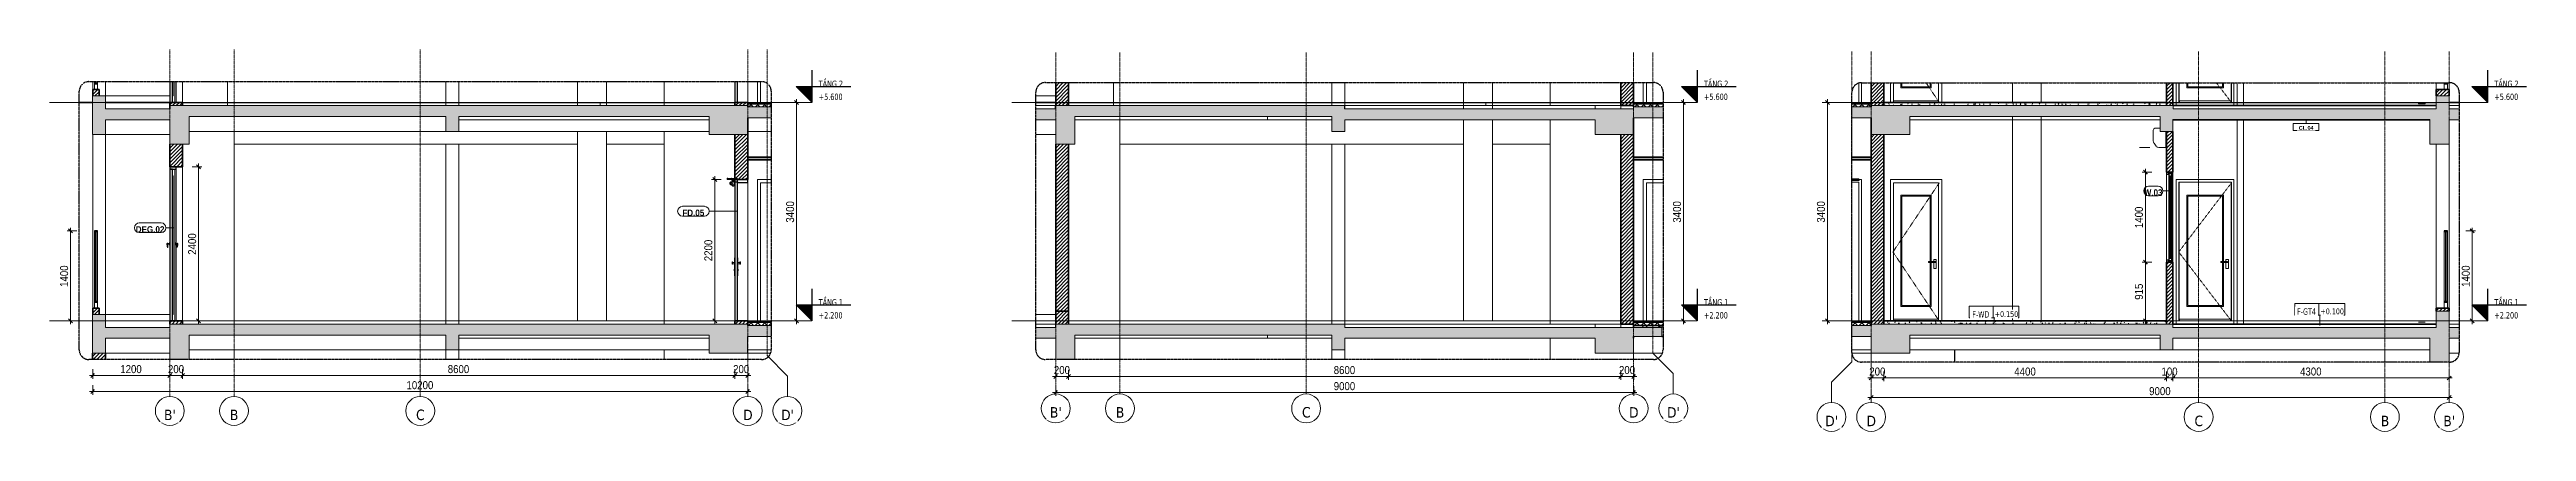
# Model space of a CAD drawing. Header units: millimetres. Extents: x 50254 to 245170, y 481 to 78637.
# Drawn here: x 65423 to 103994, y 481 to 6422 of the extents above; entities that cross this region are included whole.
import ezdxf

# ---------------------------------------------------------------- set-up
doc = ezdxf.new("R2010")
doc.units = ezdxf.units.MM
for name, pattern in [('Centre', [31.75, 6.35, -4.7625, 15.875, -4.7625]), ('Dash', [6, 3, -3]), ('Grid Line', [22.225, 12.7, -3.175, 3.175, -3.175]), ('Hidden', [7.14375, 4.7625, -2.38125]), ('IMPORT-CENTER _2_', [40.64, 25.4, -5.08, 5.08, -5.08])]:
    doc.linetypes.add(name, pattern=pattern)
for name, color, linetype, lineweight in [('0-4', 90, 'Continuous', 5), ('A-ANNO-DIMS', 211, 'Continuous', 9), ('A-ANNO-DIMS-50', 211, 'Continuous', 9), ('A-CLNG-1', 250, 'Continuous', 35), ('A-CLNG-FNSH-1', 7, 'Continuous', 18), ('A-CLNG-IDEN', 151, 'Continuous', 9), ('A-CLNG-PATT-1', 13, 'Continuous', 18), ('A-DETL-GENF', 92, 'Continuous', 18), ('A-DETL-GENF-4', 92, 'Hidden', 25), ('A-DETL-GENF-5', 9, 'Continuous', 18), ('A-DETL-GENF-HDLN-1', 7, 'Dash', 18), ('A-DETL-THIN', 151, 'Continuous', 18), ('A-DOOR', 31, 'Continuous', 18), ('A-DOOR-1', 7, 'Continuous', 18), ('A-DOOR-4', 31, 'Continuous', 25), ('A-DOOR-FRAM', 31, 'Continuous', 25), ('A-DOOR-FRAM-1', 31, 'Continuous', 18), ('A-DOOR-GLAZ', 31, 'Continuous', 18), ('A-DOOR-IDEN', 31, 'Continuous', 9), ('A-FLOR-2', 7, 'Continuous', 18), ('A-FLOR-FNSH-1', 250, 'Continuous', 35), ('A-FLOR-HRAL', 11, 'Continuous', 18), ('A-FLOR-HRAL-2', 7, 'Continuous', 18), ('A-FLOR-HRAL-3', 11, 'Continuous', 25), ('A-FLOR-HRAL-4', 50, 'Continuous', 25), ('A-FLOR-IDEN', 11, 'Continuous', 9), ('A-FLOR-LEVL', 51, 'Continuous', 9), ('A-FLOR-LEVL-1', 51, 'Continuous', 25), ('A-FLOR-LEVL-2', 51, 'Centre', 9), ('A-FLOR-PATT-1', 253, 'Continuous', 18), ('A-FLOR-PATT-2', 8, 'Continuous', 18), ('A-FLOR-PATT-3', 67, 'Continuous', 18), ('A-GLAZ', 151, 'Continuous', 18), ('A-GLAZ-2', 50, 'Continuous', 25), ('A-GLAZ-4', 7, 'Continuous', 18), ('A-GLAZ-IDEN', 152, 'Continuous', 9), ('A-WALL', 113, 'Continuous', 18), ('A-WALL-4', 250, 'Continuous', 35), ('A-WALL-5', 7, 'Continuous', 18), ('A-WALL-PATT-1', 9, 'Continuous', 18), ('A-WALL-PATT-2', 111, 'Continuous', 18), ('G-IMPT', 8, 'Continuous', 18), ('G-IMPT-4', 8, 'IMPORT-CENTER _2_', 18), ('M-EQPM', 50, 'Continuous', 18), ('M-EQPM-1', 7, 'Continuous', 18), ('M-EQPM-2', 50, 'Continuous', 25), ('S-BEAM-1', 7, 'Continuous', 18), ('S-COLS', 52, 'Continuous', 18), ('S-COLS-8', 7, 'Continuous', 18), ('S-GRID', 1, 'Continuous', 9), ('S-GRID-1', 1, 'Grid Line', 9), ('S-GRID-IDEN', 1, 'Continuous', 9)]:
    doc.layers.add(name, color=color, linetype=linetype, lineweight=lineweight)
doc.styles.add('Arial_B_1', font='arialbd.ttf', dxfattribs={"width": 0.9, "height": 100})
doc.styles.add('Arial_B_2', font='arialbd.ttf', dxfattribs={"width": 0.85, "height": 105})
doc.styles.add('Arial_B_3', font='arialbd.ttf', dxfattribs={"height": 60})
doc.styles.add('Tahoma', font='tahoma.ttf', dxfattribs={"width": 0.8, "height": 100})
doc.styles.add('Tahoma_1', font='tahoma.ttf', dxfattribs={"width": 0.8, "height": 90})
doc.styles.add('Tahoma_B', font='tahomabd.ttf', dxfattribs={"height": 162.5})
doc.styles.add('Tahoma_B_1', font='tahomabd.ttf', dxfattribs={"width": 0.85, "height": 100})
doc.styles.add('UTM Avo', font='', dxfattribs={"width": 0.9, "height": 125})
doc.styles.get('UTM Avo').set_extended_font_data('UTM Avo')
doc.dimstyles.new('1_Dim_chi_tiet_2_5', dxfattribs={"dimscale": 304.8, "dimtxt": 124.912619, "dimasz": 0.19685, "dimexe": 0.164042, "dimexo": 0.0625, "dimgap": 0.016404, "dimtad": 1, "dimdec": 0, "dimrnd": 5, "dimzin": 0, "dimdsep": 46, "dimtxsty": 'UTM Avo', "dimblk1": 'OBLIQUE', "dimblk2": 'OBLIQUE', "dimsah": 1, "dimcen": 0.09, "dimdle": 0.164042, "dimazin": 0, "dimtfac": 1, "dimtdec": 4, "dimtix": 1, "dimtmove": 0, "dimatfit": 3, "dimfxl": 0.328084, "dimfxlon": 1, "dimtvp": 1, "dimtolj": 1, "dimtzin": 0, "dimarcsym": 2})
pattern_1 = [(50, (29822, 15375), (364.368, -31.878), [38.1, -419.1]), (355, (29822, 15375), (-70.486, 382.113), [30.48, -335.28]), (100.451, (29852.37, 15372.34), (293.885, 350.233), [32.38, -356.18]), (46.184, (29822, 15476.6), (542.158, -84.086), [57.15, -628.65]), (96.636, (29867.2, 15469.6), (474.805, 494.855), [48.57, -534.27]), (351.184, (29822, 15476.6), (474.81, 494.85), [45.72, -502.92]), (21, (29872.8, 15451.2), (303.2285, -204.5305), [38.1, -419.1]), (326, (29872.8, 15451.2), (123.604, 368.376), [30.48, -335.28]), (71.451, (29898.08, 15434.16), (426.834, 163.843), [32.38, -356.18]), (37.5, (29822, 15375), (6.1766, 169.1102), [3.353, -327.863, 3.353, -337.007, -336.55]), (37.5, (29822, 15375), (6.1766, 169.1102), [-671.576, 3.353, -333.197]), (7.5, (29822, 15375), (133.6389, 200.3615), [3.353, -190.703, 3.353, -320.243, -128.27]), (7.5, (29822, 15375), (133.6389, 200.3615), [-517.652, 3.353, -124.917]), (327.5, (29708.72, 15375), (271.1818, -11.4584), [3.353, -123.647, 3.353, -392.887, -525.78]), (327.5, (29708.72, 15375), (271.1818, -11.4584), [-523.24, 3.353, -522.427]), (317.5, (29657.92, 15375), (296.2585, 50.853), [3.353, -161.747, 3.353, -259.791, -373.38]), (317.5, (29657.92, 15375), (296.2585, 50.853), [-428.244, 3.353, -370.027]), (45, (29822, 15375), (-125.7236, 125.7236), []), (45, (29822, 15565.5), (-125.7236, 125.7236), [])]
pattern_2 = [(45, (72580.485, 15375), (-28.28427, 28.28427), [])]
pattern_3 = [(45, (72580.485, 15375), (-53.033, 53.033), []), (135, (72580.485, 15375), (-53.033, -53.033), [])]
pattern_4 = [(50, (72580.5, 15375), (364.368, -31.878), [38.1, -419.1]), (355, (72580.5, 15375), (-70.486, 382.113), [30.48, -335.28]), (100.451, (72610.85, 15372.34), (293.885, 350.233), [32.38, -356.18]), (46.184, (72580.5, 15476.6), (542.158, -84.086), [57.15, -628.65]), (96.636, (72625.67, 15469.6), (474.805, 494.855), [48.57, -534.27]), (351.184, (72580.5, 15476.6), (474.81, 494.85), [45.72, -502.92]), (21, (72631.3, 15451.2), (303.2285, -204.5305), [38.1, -419.1]), (326, (72631.3, 15451.2), (123.604, 368.376), [30.48, -335.28]), (71.451, (72656.55, 15434.16), (426.834, 163.843), [32.38, -356.18]), (37.5, (72580.49, 15375), (6.1766, 169.1102), [3.353, -327.863, 3.353, -337.007, -336.55]), (37.5, (72580.49, 15375), (6.1766, 169.1102), [-671.576, 3.353, -333.197]), (7.5, (72580.49, 15375), (133.6389, 200.3615), [3.353, -190.703, 3.353, -320.243, -128.27]), (7.5, (72580.49, 15375), (133.6389, 200.3615), [-517.652, 3.353, -124.917]), (327.5, (72467.2, 15375), (271.1818, -11.4584), [3.353, -123.647, 3.353, -392.887, -525.78]), (327.5, (72467.2, 15375), (271.1818, -11.4584), [-523.24, 3.353, -522.427]), (317.5, (72416.4, 15375), (296.2585, 50.853), [3.353, -161.747, 3.353, -259.791, -373.38]), (317.5, (72416.4, 15375), (296.2585, 50.853), [-428.244, 3.353, -370.027]), (45, (72580.49, 15375), (-125.7236, 125.7236), []), (45, (72580.49, 15565.5), (-125.7236, 125.7236), [])]
pattern_5 = [(45, (86375.926, 15375), (-28.28427, 28.28427), [])]
pattern_6 = [(45, (86375.926, 15375), (-53.033, 53.033), []), (135, (86375.926, 15375), (-53.033, -53.033), [])]
pattern_7 = [(50, (86375.93, 15375), (364.368, -31.878), [38.1, -419.1]), (355, (86375.93, 15375), (-70.486, 382.113), [30.48, -335.28]), (100.451, (86406.3, 15372.34), (293.885, 350.233), [32.38, -356.18]), (46.184, (86375.93, 15476.6), (542.158, -84.086), [57.15, -628.65]), (96.636, (86421.1, 15469.6), (474.805, 494.855), [48.57, -534.27]), (351.184, (86375.9, 15476.6), (474.81, 494.85), [45.72, -502.92]), (21, (86426.73, 15451.2), (303.2285, -204.5305), [38.1, -419.1]), (326, (86426.73, 15451.2), (123.604, 368.376), [30.48, -335.28]), (71.451, (86452, 15434.16), (426.834, 163.843), [32.38, -356.18]), (37.5, (86375.93, 15375), (6.1766, 169.1102), [3.353, -327.863, 3.353, -337.007, -336.55]), (37.5, (86375.93, 15375), (6.1766, 169.1102), [-671.576, 3.353, -333.197]), (7.5, (86375.93, 15375), (133.6389, 200.3615), [3.353, -190.703, 3.353, -320.243, -128.27]), (7.5, (86375.93, 15375), (133.6389, 200.3615), [-517.652, 3.353, -124.917]), (327.5, (86262.64, 15375), (271.1818, -11.4584), [3.353, -123.647, 3.353, -392.887, -525.78]), (327.5, (86262.64, 15375), (271.1818, -11.4584), [-523.24, 3.353, -522.427]), (317.5, (86211.84, 15375), (296.2585, 50.853), [3.353, -161.747, 3.353, -259.791, -373.38]), (317.5, (86211.84, 15375), (296.2585, 50.853), [-428.244, 3.353, -370.027]), (45, (86375.93, 15375), (-125.7236, 125.7236), []), (45, (86375.93, 15565.5), (-125.7236, 125.7236), [])]
pattern_8 = [(50, (-26946.54, 15375), (364.368, -31.878), [38.1, -419.1]), (355, (-26946.54, 15375), (-70.486, 382.113), [30.48, -335.28]), (100.451, (-26916.17, 15372.34), (293.885, 350.233), [32.38, -356.18]), (46.184, (-26946.54, 15476.6), (542.158, -84.086), [57.15, -628.65]), (96.636, (-26901.36, 15469.6), (474.805, 494.855), [48.57, -534.27]), (351.184, (-26946.54, 15476.6), (474.81, 494.85), [45.72, -502.92]), (21, (-26895.74, 15451.2), (303.2285, -204.5305), [38.1, -419.1]), (326, (-26895.74, 15451.2), (123.604, 368.376), [30.48, -335.28]), (71.451, (-26870.47, 15434.16), (426.834, 163.843), [32.38, -356.18]), (37.5, (-26946.54, 15375), (6.1766, 169.1102), [3.353, -327.863, 3.353, -337.007, -336.55]), (37.5, (-26946.54, 15375), (6.1766, 169.1102), [-671.576, 3.353, -333.197]), (7.5, (-26946.54, 15375), (133.6389, 200.3615), [3.353, -190.703, 3.353, -320.243, -128.27]), (7.5, (-26946.54, 15375), (133.6389, 200.3615), [-517.652, 3.353, -124.917]), (327.5, (-27059.82, 15375), (271.1818, -11.4584), [3.353, -123.647, 3.353, -392.887, -525.78]), (327.5, (-27059.82, 15375), (271.1818, -11.4584), [-523.24, 3.353, -522.427]), (317.5, (-27110.62, 15375), (296.2585, 50.853), [3.353, -161.747, 3.353, -259.791, -373.38]), (317.5, (-27110.62, 15375), (296.2585, 50.853), [-428.244, 3.353, -370.027]), (45, (-26946.54, 15375), (-125.7236, 125.7236), []), (45, (-26946.54, 15565.5), (-125.7236, 125.7236), [])]
pattern_9 = [(45, (-26946.536, 15375), (-28.28427, 28.28427), [])]
pattern_10 = [(0, (-26946.536, 15375), (203.2, 50.8), [16.764, -135.636, 16.764, -135.636, -812.8]), (0, (-26946.536, 15375), (203.2, 50.8), [-304.8, 16.764, -288.036, 16.764, -135.636, -355.6]), (0, (-26946.536, 15375), (203.2, 50.8), [-762, 16.764, -84.836, 16.764, -237.236]), (120, (-26870.336, 15400.4), (-145.59409, 150.57636), [16.764, -135.636, 16.764, -135.636, -812.8]), (120, (-26870.336, 15400.4), (-145.59409, 150.57636), [-304.8, 16.764, -288.036, 16.764, -135.636, -355.6]), (120, (-26870.336, 15400.4), (-145.59409, 150.57636), [-762, 16.764, -84.836, 16.764, -237.236]), (240, (-26844.936, 15502), (-57.60591, -201.37636), [16.764, -135.636, 16.764, -135.636, -812.8]), (240, (-26844.936, 15502), (-57.60591, -201.37636), [-304.8, 16.764, -288.036, 16.764, -135.636, -355.6]), (240, (-26844.936, 15502), (-57.60591, -201.37636), [-762, 16.764, -84.836, 16.764, -237.236])]
pattern_11 = [(45, (100379.137, 15375), (-28.28427, 28.28427), [])]
pattern_12 = [(45, (100379.14, 15375), (-53.033, 53.033), []), (135, (100379.14, 15375), (-53.033, -53.033), [])]
pattern_13 = [(50, (100379.14, 15375), (364.368, -31.8783), [38.1, -419.1]), (355, (100379.14, 15375), (-70.486, 382.113), [30.48, -335.28]), (100.451, (100409.5, 15372.34), (293.885, 350.233), [32.38, -356.18]), (46.184, (100379.14, 15476.6), (542.158, -84.086), [57.15, -628.65]), (96.636, (100424.3, 15469.6), (474.805, 494.855), [48.57, -534.27]), (351.184, (100379.14, 15476.6), (474.81, 494.85), [45.72, -502.92]), (21, (100429.94, 15451.2), (303.2285, -204.5305), [38.1, -419.1]), (326, (100429.94, 15451.2), (123.604, 368.376), [30.48, -335.28]), (71.451, (100455.2, 15434.16), (426.834, 163.843), [32.38, -356.18]), (37.5, (100379.14, 15375), (6.1766, 169.1102), [3.353, -327.863, 3.353, -337.007, -336.55]), (37.5, (100379.14, 15375), (6.1766, 169.1102), [-671.576, 3.353, -333.197]), (7.5, (100379.14, 15375), (133.6389, 200.3615), [3.353, -190.703, 3.353, -320.243, -128.27]), (7.5, (100379.14, 15375), (133.6389, 200.3615), [-517.652, 3.353, -124.917]), (327.5, (100265.85, 15375), (271.1818, -11.4584), [3.353, -123.647, 3.353, -392.887, -525.78]), (327.5, (100265.85, 15375), (271.1818, -11.4584), [-523.24, 3.353, -522.427]), (317.5, (100215.05, 15375), (296.2585, 50.853), [3.353, -161.747, 3.353, -259.791, -373.38]), (317.5, (100215.05, 15375), (296.2585, 50.853), [-428.244, 3.353, -370.027]), (45, (100379.14, 15375), (-125.7236, 125.7236), []), (45, (100379.14, 15565.5), (-125.7236, 125.7236), [])]

msp = doc.modelspace()

# ---------------------------------------------------------------- texts
at = {"layer": 'A-DOOR-IDEN', "char_height": 100, "attachment_point": 5, "line_spacing_factor": 0.936439, "style": 'Arial_B_1'}
for s, insert, width in [('\\pt2.25,4.5,6.75,9,11.25,13.5,15.75,18,20.25,22.5,24.75,27,29.25,31.5,33.75,36,38.25,40.5,42.75,45,47.25,49.5,51.75,54,56.25,58.5,60.75,63,65.25,67.5,69.75,72;FD.05', (75447.4, 3881.8), 351.45), ('\\pt2.25,4.5,6.75,9,11.25,13.5,15.75,18,20.25,22.5,24.75,27,29.25,31.5,33.75,36,38.25,40.5,42.75,45,47.25,49.5,51.75,54,56.25,58.5,60.75,63,65.25,67.5,69.75,72;DEG.02', (66988.3, 3623.5), 458.55)]:
    msp.add_mtext(s, dxfattribs=dict(at, insert=insert, width=width))
at = {"layer": 'A-FLOR-LEVL', "char_height": 100, "line_spacing_factor": 0.996129, "style": 'Tahoma_B_1'}
for s, insert, width, attachment_point in [('\\pt510,1020,1530,2040,2550,3060,3570,4080,4590,5100,5610,6120,6630,7140,7650,8160,8670,9180,9690,10200,10710,11220,11730,12240,12750,13260,13770,14280,14790,15300,15810,16320;TẦNG 2', (77401.1, 5837.2), 452.625, 7), ('\\pt510,1020,1530,2040,2550,3060,3570,4080,4590,5100,5610,6120,6630,7140,7650,8160,8670,9180,9690,10200,10710,11220,11730,12240,12750,13260,13770,14280,14790,15300,15810,16320;TẦNG 2', (91186.3, 5837.2), 452.625, 7), ('\\pt510,1020,1530,2040,2550,3060,3570,4080,4590,5100,5610,6120,6630,7140,7650,8160,8670,9180,9690,10200,10710,11220,11730,12240,12750,13260,13770,14280,14790,15300,15810,16320;TẦNG 2', (103493.8, 5837.2), 452.625, 7), ('\\pt212.5,425,637.5,850,1062.5,1275,1487.5,1700,1912.5,2125,2337.5,2550,2762.5,2975,3187.5,3400,3612.5,3825,4037.5,4250,4462.5,4675,4887.5,5100,5312.5,5525,5737.5,5950,6162.5,6375,6587.5,6800;+5.600', (77401.1, 5737.5), 441.575, 1), ('\\pt212.5,425,637.5,850,1062.5,1275,1487.5,1700,1912.5,2125,2337.5,2550,2762.5,2975,3187.5,3400,3612.5,3825,4037.5,4250,4462.5,4675,4887.5,5100,5312.5,5525,5737.5,5950,6162.5,6375,6587.5,6800;+5.600', (91186.3, 5737.5), 441.575, 1), ('\\pt212.5,425,637.5,850,1062.5,1275,1487.5,1700,1912.5,2125,2337.5,2550,2762.5,2975,3187.5,3400,3612.5,3825,4037.5,4250,4462.5,4675,4887.5,5100,5312.5,5525,5737.5,5950,6162.5,6375,6587.5,6800;+5.600', (103493.8, 5737.5), 441.575, 1), ('\\pt510,1020,1530,2040,2550,3060,3570,4080,4590,5100,5610,6120,6630,7140,7650,8160,8670,9180,9690,10200,10710,11220,11730,12240,12750,13260,13770,14280,14790,15300,15810,16320;TẦNG 1', (77401.1, 2437.2), 452.625, 7), ('\\pt212.5,425,637.5,850,1062.5,1275,1487.5,1700,1912.5,2125,2337.5,2550,2762.5,2975,3187.5,3400,3612.5,3825,4037.5,4250,4462.5,4675,4887.5,5100,5312.5,5525,5737.5,5950,6162.5,6375,6587.5,6800;+2.200', (77401.1, 2337.5), 441.575, 1), ('\\pt510,1020,1530,2040,2550,3060,3570,4080,4590,5100,5610,6120,6630,7140,7650,8160,8670,9180,9690,10200,10710,11220,11730,12240,12750,13260,13770,14280,14790,15300,15810,16320;TẦNG 1', (91186.3, 2437.2), 452.625, 7), ('\\pt212.5,425,637.5,850,1062.5,1275,1487.5,1700,1912.5,2125,2337.5,2550,2762.5,2975,3187.5,3400,3612.5,3825,4037.5,4250,4462.5,4675,4887.5,5100,5312.5,5525,5737.5,5950,6162.5,6375,6587.5,6800;+2.200', (91186.3, 2337.5), 441.575, 1), ('\\pt510,1020,1530,2040,2550,3060,3570,4080,4590,5100,5610,6120,6630,7140,7650,8160,8670,9180,9690,10200,10710,11220,11730,12240,12750,13260,13770,14280,14790,15300,15810,16320;TẦNG 1', (103493.8, 2437.2), 452.625, 7), ('\\pt212.5,425,637.5,850,1062.5,1275,1487.5,1700,1912.5,2125,2337.5,2550,2762.5,2975,3187.5,3400,3612.5,3825,4037.5,4250,4462.5,4675,4887.5,5100,5312.5,5525,5737.5,5950,6162.5,6375,6587.5,6800;+2.200', (103493.8, 2337.5), 441.575, 1)]:
    msp.add_mtext(s, dxfattribs=dict(at, insert=insert, width=width, attachment_point=attachment_point))
at = {"layer": 'A-GLAZ-IDEN', "insert": (98180.3, 4195.6), "char_height": 105, "width": 300.9, "attachment_point": 5, "line_spacing_factor": 0.936439, "style": 'Arial_B_2'}
msp.add_mtext('\\pt2.1252,4.2504,6.37455,8.49975,10.62495,12.75015,14.87535,16.9995,19.1247,21.2499,23.3751,25.5003,27.6255,29.74965,31.87485,34.00005,36.12525,38.25045,40.3746,42.4998,44.625,46.7502,48.8754,50.99955,53.12475,55.24995,57.37515,59.50035,61.6245,63.7497,65.8749,68.0001;W.03', dxfattribs=at)

# ---------------------------------------------------------------- blocks, each defined once
blk = doc.blocks.new('NCV_TKTC_KET CAU_rvt-2-TKCS_CĂN HỘ LOẠI 1 - MẶT CẮT 1')
at = {"layer": 'A-FLOR-PATT-1'}
h = blk.add_hatch(dxfattribs=at)
h.set_pattern_fill('FP_4', color=256, style=0, pattern_type=2)
h.set_pattern_definition(pattern_1)
h.paths.add_polyline_path([(24535, 5500), (24537, 5500), (24537, 5550), (24535, 5550), (24535, 5501)])
h.paths.add_polyline_path([(33537, 5530), (33537, 5550), (33535, 5550), (33535, 5530)])
h = blk.add_hatch(dxfattribs=at)
h.set_pattern_fill('FP_4', color=256, style=0, pattern_type=2)
h.set_pattern_definition(pattern_1)
h.paths.add_polyline_path([(24535, 5500), (24537, 5500), (24537, 5550), (24535, 5550), (24535, 5501)])
h.paths.add_polyline_path([(33537, 5530), (33537, 5550), (33535, 5550), (33535, 5530)])
h = blk.add_hatch(dxfattribs=at)
h.set_pattern_fill('FP_4', color=256, style=0, pattern_type=2)
h.set_pattern_definition(pattern_1)
h.paths.add_polyline_path([(33537, 2130), (33537, 2150), (33535, 2150), (33535, 2130)])
h = blk.add_hatch(dxfattribs=at)
h.set_pattern_fill('FP_4', color=256, style=0, pattern_type=2)
h.set_pattern_definition(pattern_1)
h.paths.add_polyline_path([(33537, 2130), (33537, 2150), (33535, 2150), (33535, 2130)])
at = {"layer": 'A-FLOR-2'}
for p, q in [((32935, 5330), (29037, 5330)), ((32935, 1930), (29037, 1930)), ((33537, 1930), (33535, 1930)), ((33537, 1930), (33537, 1960))]:
    blk.add_line(p, q, dxfattribs=at)
at = {"layer": 'A-FLOR-FNSH-1'}
for p, q in [((24537, 5550), (24535, 5550)), ((24535, 5550), (24535, 5500)), ((33537, 5550), (33535, 5550)), ((33537, 5530), (33537, 5550)), ((33537, 2150), (33535, 2150)), ((33537, 2130), (33537, 2150))]:
    blk.add_line(p, q, dxfattribs=at)
at = {"layer": 'S-BEAM-1'}
for p, q in [((23535, 5700), (24537, 5700)), ((23535, 5100), (24537, 5100)), ((24837, 5150), (28835, 5150)), ((25537, 5150), (25537, 4950)), ((28835, 5150), (28837, 5150)), ((29037, 5150), (32935, 5150)), ((32235, 4950), (32235, 5150)), ((33537, 5150), (33903, 5150)), ((25537, 4950), (29037, 4950)), ((29037, 4950), (30887, 4950)), ((31337, 4950), (32235, 4950)), ((23535, 2300), (24537, 2300)), ((23535, 1700), (24537, 1700)), ((24837, 1750), (28835, 1750)), ((28835, 1750), (28835, 1600)), ((28835, 1750), (28837, 1750)), ((29037, 1750), (32935, 1750)), ((29037, 1600), (29037, 1750)), ((32235, 1600), (32235, 1750)), ((33535, 1750), (33903, 1750)), ((33537, 1700), (33893, 1700))]:
    blk.add_line(p, q, dxfattribs=at)
at = {"layer": 'S-COLS-8'}
for p, q in [((25437, 5923), (25437, 5550)), ((32237, 5550), (32237, 5923)), ((32237, 2150), (32237, 5150)), ((25537, 4950), (25537, 2150)), ((25537, 1750), (25537, 1600)), ((32237, 1600), (32237, 1750)), ((33537, 1750), (33537, 1600))]:
    blk.add_line(p, q, dxfattribs=at)
blk = doc.blocks.new('FD_05 - FD_05-1000x2200mm-835433-TKCS_CĂN HỘ LOẠI 1 - MẶT CẮT 1')
at = {"layer": 'A-DOOR'}
for p, q in [((33213, 4418), (33213, 4415)), ((33214, 4418), (33214, 4418)), ((33214, 4418), (33222, 4418)), ((33214, 4415), (33222, 4415)), ((33214, 4415), (33214, 4415)), ((33215, 4420), (33215, 4418)), ((33216, 4420), (33215, 4420)), ((33215, 4420), (33227, 4420)), ((33215, 4414), (33215, 4400)), ((33215, 4414), (33217, 4414)), ((33217, 4400), (33215, 4400)), ((33216, 4415), (33216, 4414)), ((33217, 4414), (33219, 4414)), ((33217, 4414), (33217, 4400)), ((33219, 4400), (33217, 4400)), ((33221, 4414), (33219, 4414)), ((33219, 4414), (33219, 4414)), ((33219, 4414), (33220, 4414)), ((33220, 4414), (33219, 4414)), ((33219, 4400), (33221, 4400)), ((33219, 4400), (33219, 4400)), ((33220, 4414), (33223, 4414)), ((33223, 4400), (33220, 4400)), ((33221, 4409), (33221, 4406)), ((33222, 4418), (33223, 4418)), ((33222, 4418), (33222, 4418)), ((33222, 4415), (33223, 4415)), ((33222, 4415), (33222, 4415)), ((33222, 4415), (33222, 4415)), ((33222, 4415), (33222, 4415)), ((33222, 4415), (33222, 4415)), ((33222, 4411), (33223, 4411)), ((33223, 4404), (33222, 4404)), ((33223, 4418), (33274, 4418)), ((33223, 4415), (33274, 4415)), ((33223, 4414), (33226, 4414)), ((33273, 4412), (33223, 4412)), ((33223, 4411), (33224, 4411)), ((33224, 4404), (33223, 4404)), ((33223, 4402), (33273, 4402)), ((33226, 4400), (33223, 4400)), ((33227, 4420), (33226, 4420)), ((33226, 4414), (33226, 4415)), ((33226, 4414), (33227, 4414)), ((33226, 4414), (33226, 4412)), ((33226, 4402), (33226, 4400)), ((33227, 4400), (33226, 4400)), ((33227, 4418), (33227, 4420)), ((33229, 4414), (33227, 4414)), ((33227, 4414), (33228, 4414)), ((33227, 4400), (33229, 4400)), ((33228, 4400), (33227, 4400)), ((33228, 4414), (33228, 4414)), ((33228, 4412), (33228, 4413)), ((33228, 4402), (33228, 4402)), ((33228, 4400), (33228, 4401)), ((33248, 4415), (33248, 4414)), ((33250, 4414), (33248, 4414)), ((33248, 4414), (33250, 4414)), ((33277, 4414), (33250, 4414)), ((33260, 4331), (33260, 4354)), ((33261, 4356), (33276, 4365)), ((33276, 4320), (33261, 4329)), ((33269, 4342), (33275, 4352)), ((33275, 4332), (33269, 4342)), ((33277, 4413), (33273, 4413)), ((33273, 4401), (33277, 4401)), ((33274, 4418), (33275, 4418)), ((33274, 4418), (33275, 4418)), ((33275, 4417), (33274, 4417)), ((33274, 4415), (33275, 4415)), ((33274, 4415), (33275, 4415)), ((33275, 4418), (33300, 4418)), ((33275, 4415), (33300, 4415)), ((33275, 4352), (33286, 4352)), ((33286, 4332), (33275, 4332)), ((33287, 4414), (33277, 4414)), ((33277, 4400), (33287, 4400)), ((33277, 4365), (33321, 4365)), ((33321, 4320), (33277, 4320)), ((33286, 4352), (33292, 4342)), ((33292, 4342), (33286, 4332)), ((33316, 4414), (33288, 4414)), ((33290, 4372), (33290, 4365)), ((33290, 4372), (33315, 4372)), ((33290, 4320), (33290, 4312)), ((33291, 4312), (33304, 4296)), ((33295, 4392), (33295, 4398)), ((33295, 4398), (33298, 4398)), ((33298, 4392), (33295, 4392)), ((33295, 4381), (33295, 4389)), ((33295, 4376), (33325, 4376)), ((33300, 4418), (33302, 4418)), ((33300, 4418), (33301, 4418)), ((33301, 4417), (33300, 4417)), ((33300, 4415), (33302, 4415)), ((33300, 4415), (33301, 4415)), ((33300, 4376), (33300, 4374)), ((33301, 4374), (33300, 4374)), ((33301, 4418), (33301, 4418)), ((33301, 4418), (33301, 4418)), ((33301, 4415), (33301, 4415)), ((33301, 4415), (33301, 4415)), ((33301, 4374), (33301, 4372)), ((33303, 4374), (33301, 4374)), ((33302, 4418), (33331, 4418)), ((33302, 4415), (33331, 4415)), ((33303, 4376), (33303, 4374)), ((33308, 4374), (33303, 4374)), ((33306, 4296), (33313, 4296)), ((33313, 4296), (33306, 4296)), ((33313, 4374), (33308, 4374)), ((33313, 4374), (33313, 4376)), ((33316, 4374), (33313, 4374)), ((33315, 4372), (33329, 4372)), ((33316, 4414), (33318, 4414)), ((33318, 4414), (33316, 4414)), ((33320, 4374), (33316, 4374)), ((33316, 4296), (33329, 4312)), ((33318, 4414), (33318, 4415)), ((33319, 4372), (33319, 4374)), ((33320, 4376), (33320, 4374)), ((33321, 4365), (33324, 4365)), ((33324, 4320), (33321, 4320)), ((33323, 4398), (33325, 4398)), ((33325, 4392), (33323, 4392)), ((33324, 4365), (33325, 4365)), ((33325, 4320), (33324, 4320)), ((33325, 4398), (33325, 4392)), ((33325, 4389), (33325, 4381)), ((33337, 4365), (33325, 4365)), ((33329, 4365), (33325, 4365)), ((33325, 4320), (33329, 4320)), ((33325, 4320), (33337, 4320)), ((33326, 4362), (33326, 4323)), ((33329, 4365), (33329, 4372)), ((33329, 4312), (33329, 4320)), ((33331, 4415), (33331, 4418)), ((33292, 3110), (33292, 3117)), ((33302, 3117), (33292, 3117)), ((33292, 3100), (33292, 3110)), ((33292, 3090), (33292, 3100)), ((33292, 3082), (33292, 3090)), ((33302, 3117), (33302, 3110)), ((33302, 3110), (33302, 3100)), ((33329, 3110), (33302, 3110)), ((33302, 3100), (33302, 3090)), ((33302, 3090), (33302, 3082)), ((33302, 3090), (33329, 3090)), ((33329, 3172), (33329, 2903)), ((33329, 3110), (33329, 3110)), ((33329, 3090), (33329, 3090)), ((33337, 3180), (33331, 3180)), ((33383, 3180), (33377, 3180)), ((33385, 2903), (33385, 3172)), ((33412, 3110), (33385, 3110)), ((33385, 3110), (33385, 3110)), ((33385, 3090), (33412, 3090)), ((33385, 3090), (33385, 3090)), ((33412, 3110), (33412, 3117)), ((33422, 3117), (33412, 3117)), ((33412, 3100), (33412, 3110)), ((33412, 3090), (33412, 3100)), ((33412, 3082), (33412, 3090)), ((33422, 3117), (33422, 3110)), ((33422, 3110), (33422, 3100)), ((33422, 3100), (33422, 3090)), ((33422, 3090), (33422, 3082)), ((33302, 3082), (33292, 3082)), ((33329, 3006), (33327, 3006)), ((33327, 2995), (33327, 3005)), ((33327, 2981), (33327, 2995)), ((33329, 2995), (33327, 2995)), ((33327, 2979), (33327, 2981)), ((33327, 2978), (33329, 2978)), ((33331, 2895), (33337, 2895)), ((33377, 2895), (33383, 2895)), ((33387, 3006), (33385, 3006)), ((33387, 2995), (33385, 2995)), ((33385, 2978), (33387, 2978)), ((33387, 3005), (33387, 2995)), ((33387, 2995), (33387, 2981)), ((33387, 2981), (33387, 2979)), ((33422, 3082), (33412, 3082))]:
    blk.add_line(p, q, dxfattribs=at)
at = {"layer": 'A-DOOR', "flags": 128}
for points in [[(33224, 4411), (33224, 4411), (33224, 4410), (33224, 4410), (33223, 4409), (33223, 4408), (33223, 4407)], [(33223, 4407), (33223, 4407), (33223, 4406), (33224, 4405), (33224, 4405), (33224, 4404), (33224, 4404)], [(33291, 4312), (33291, 4312), (33291, 4312), (33291, 4312), (33291, 4312), (33291, 4312), (33291, 4312), (33291, 4312), (33291, 4312), (33291, 4312), (33290, 4312), (33290, 4312), (33290, 4312), (33290, 4312), (33290, 4312), (33290, 4312), (33290, 4312), (33290, 4312), (33290, 4312)], [(33304, 4296), (33304, 4296), (33304, 4296), (33304, 4296), (33304, 4296), (33304, 4296), (33305, 4296), (33305, 4296), (33305, 4296), (33305, 4296), (33305, 4296), (33305, 4296), (33305, 4296), (33305, 4296), (33305, 4296), (33305, 4296), (33305, 4296), (33306, 4296), (33306, 4296), (33306, 4296), (33306, 4296), (33306, 4296), (33306, 4296), (33307, 4296), (33307, 4296), (33307, 4296), (33307, 4296), (33307, 4296), (33308, 4296), (33308, 4296), (33308, 4296), (33308, 4296), (33308, 4296), (33309, 4296), (33309, 4296), (33309, 4296), (33309, 4296), (33309, 4296), (33310, 4296), (33310, 4296), (33310, 4296), (33310, 4296), (33311, 4296), (33311, 4296), (33311, 4296), (33311, 4296), (33311, 4296), (33312, 4296), (33312, 4296), (33312, 4296), (33312, 4296), (33312, 4296), (33313, 4296), (33313, 4296), (33313, 4296), (33313, 4296), (33313, 4296), (33314, 4296), (33314, 4296), (33314, 4296), (33314, 4296), (33314, 4296), (33314, 4296), (33314, 4296), (33315, 4296), (33315, 4296), (33315, 4296), (33315, 4296), (33315, 4296), (33315, 4296), (33315, 4296), (33315, 4296), (33315, 4296), (33315, 4296), (33315, 4296), (33315, 4296), (33315, 4296), (33315, 4296), (33315, 4296), (33315, 4296)], [(33304, 4296), (33304, 4296), (33304, 4296), (33304, 4296), (33304, 4296), (33304, 4296), (33304, 4296), (33304, 4296), (33304, 4296), (33304, 4296), (33304, 4296), (33304, 4296), (33304, 4296), (33304, 4296), (33304, 4296), (33304, 4296), (33304, 4296), (33304, 4296), (33304, 4296), (33304, 4296), (33304, 4296), (33304, 4296), (33304, 4296)], [(33315, 4296), (33315, 4296), (33315, 4296), (33315, 4296), (33315, 4296), (33315, 4296), (33315, 4296), (33315, 4296), (33315, 4296), (33315, 4296), (33315, 4296), (33315, 4296), (33315, 4296), (33315, 4296), (33315, 4296), (33315, 4296), (33314, 4296), (33314, 4296), (33314, 4296), (33314, 4296), (33314, 4296), (33314, 4296), (33313, 4296), (33313, 4296), (33313, 4296), (33313, 4296), (33313, 4296), (33313, 4296), (33312, 4296), (33312, 4296), (33312, 4296), (33312, 4296), (33312, 4296), (33311, 4296), (33311, 4296), (33311, 4296), (33311, 4296), (33310, 4296), (33310, 4296), (33310, 4296), (33310, 4296), (33310, 4296), (33309, 4296), (33309, 4296), (33309, 4296), (33309, 4296), (33308, 4296), (33308, 4296), (33308, 4296), (33308, 4296), (33308, 4296), (33307, 4296), (33307, 4296), (33307, 4296), (33307, 4296), (33307, 4296), (33306, 4296), (33306, 4296), (33306, 4296), (33306, 4296), (33306, 4296), (33306, 4296), (33306, 4296), (33305, 4296), (33305, 4296), (33305, 4296), (33305, 4296), (33305, 4296), (33305, 4296), (33305, 4296), (33305, 4296), (33305, 4296), (33305, 4296), (33304, 4296), (33304, 4296), (33304, 4296), (33304, 4296), (33304, 4296), (33304, 4296), (33304, 4296)], [(33316, 4296), (33316, 4296), (33316, 4296), (33316, 4296), (33316, 4296), (33316, 4296), (33316, 4296), (33316, 4296), (33316, 4296), (33316, 4296), (33316, 4296), (33316, 4296), (33316, 4296), (33316, 4296), (33316, 4296), (33316, 4296), (33316, 4296), (33316, 4296), (33316, 4296), (33316, 4296), (33316, 4296), (33316, 4296), (33315, 4296)], [(33326, 4362), (33326, 4363), (33326, 4363), (33326, 4364), (33325, 4364), (33325, 4365), (33325, 4365), (33325, 4365)], [(33325, 4320), (33325, 4320), (33325, 4320), (33325, 4321), (33326, 4321), (33326, 4322), (33326, 4322), (33326, 4323)], [(33329, 4312), (33329, 4312), (33329, 4312), (33329, 4312), (33329, 4312), (33329, 4312), (33329, 4312), (33329, 4312), (33329, 4312), (33329, 4312), (33329, 4312), (33329, 4312), (33329, 4312), (33329, 4312), (33329, 4312), (33329, 4312), (33329, 4312), (33329, 4312), (33329, 4312)], [(33329, 3178), (33329, 3178), (33329, 3178), (33329, 3178), (33329, 3178), (33329, 3178), (33329, 3178), (33329, 3179), (33329, 3179), (33329, 3179), (33329, 3179), (33329, 3179), (33329, 3179), (33329, 3179), (33329, 3179), (33329, 3179), (33329, 3179), (33329, 3179), (33329, 3179), (33329, 3179), (33330, 3179), (33330, 3179), (33330, 3180), (33330, 3180), (33330, 3180), (33330, 3180), (33330, 3180), (33330, 3180), (33330, 3180), (33330, 3180), (33330, 3180), (33330, 3180)], [(33331, 3180), (33331, 3180), (33331, 3180), (33331, 3180)], [(33383, 3180), (33383, 3180), (33383, 3180)], [(33384, 3180), (33384, 3180), (33384, 3180), (33384, 3180), (33384, 3180), (33384, 3180), (33384, 3180), (33384, 3180), (33384, 3180), (33384, 3180), (33384, 3179), (33384, 3179), (33384, 3179), (33384, 3179), (33385, 3179), (33385, 3179), (33385, 3179), (33385, 3179), (33385, 3179), (33385, 3179), (33385, 3179), (33385, 3179), (33385, 3179), (33385, 3179), (33385, 3178), (33385, 3178), (33385, 3178), (33385, 3178), (33385, 3178), (33385, 3178), (33385, 3178), (33385, 3178)], [(33330, 2895), (33330, 2895), (33330, 2895), (33330, 2895), (33330, 2895), (33330, 2895), (33330, 2895), (33330, 2895), (33330, 2895), (33330, 2895), (33330, 2896), (33330, 2896), (33329, 2896), (33329, 2896), (33329, 2896), (33329, 2896), (33329, 2896), (33329, 2896), (33329, 2896), (33329, 2896), (33329, 2896), (33329, 2896), (33329, 2896), (33329, 2896), (33329, 2897), (33329, 2897), (33329, 2897), (33329, 2897), (33329, 2897), (33329, 2897), (33329, 2897), (33329, 2897)], [(33331, 2895), (33331, 2895), (33331, 2895)], [(33383, 2895), (33383, 2895), (33383, 2895), (33383, 2895)], [(33385, 2897), (33385, 2897), (33385, 2897), (33385, 2897), (33385, 2897), (33385, 2897), (33385, 2897), (33385, 2896), (33385, 2896), (33385, 2896), (33385, 2896), (33385, 2896), (33385, 2896), (33385, 2896), (33385, 2896), (33385, 2896), (33385, 2896), (33384, 2896), (33384, 2896), (33384, 2896), (33384, 2896), (33384, 2896), (33384, 2895), (33384, 2895), (33384, 2895), (33384, 2895), (33384, 2895), (33384, 2895), (33384, 2895), (33384, 2895), (33384, 2895), (33384, 2895)]]:
    blk.add_lwpolyline(points, dxfattribs=at)
at = {"layer": 'A-DOOR'}
for centre, radius, start, end in [((33262, 4354), 2, 119.1975, 180), ((33262, 4331), 2, 180, 240.8025), ((33281, 4342), 17, 0, 180), ((33281, 4342), 16.5, 0, 180), ((33281, 4342), 17, 180, 360), ((33281, 4342), 16.5, 180, 0), ((33277, 4363), 2, 90, 119.1975), ((33277, 4322), 2, 240.8025, 270)]:
    blk.add_arc(centre, radius, start, end, dxfattribs=at)
for centre, major_axis, ratio, start_param, end_param in [((33219, 4407), (0, 7), 0.259156, 4.712389, 6.283185), ((33219, 4407), (0, 2.5), 0.259156, 4.712389, 7.853982), ((33223, 4407), (0, 5), 0.965835, 0.93716, 1.110588), ((33223, 4407), (0, 5), 0.965835, 1.340692, 1.496177), ((33219, 4407), (0, 7), 0.259156, 3.141593, 4.712389), ((33219, 4407), (0, 2.5), 0.259156, 1.570796, 4.712389), ((33223, 4407), (0, 5), 0.965835, 1.647139, 1.8009), ((33223, 4407), (0, 5), 0.965835, 2.031004, 2.204217), ((33221, 4407), (0, 7), 0.259156, 4.712389, 6.283185), ((33221, 4407), (0, 7), 0.259156, 3.141593, 4.712389), ((33227, 4407), (0, 7), 0.259156, 5.511157, 6.283185), ((33227, 4407), (0, 7), 0.259156, 3.141593, 3.916708), ((33229, 4407), (0, 7), 0.259156, 5.511157, 6.283185), ((33229, 4407), (0, 7), 0.259156, 3.141593, 3.916708), ((33273, 4407), (0, 6), 0.965835, 0.785398, 1.570796), ((33273, 4407), (0, 6), 0.965835, 1.570796, 3.32129), ((33273, 4407), (0, 6), 0.965835, 6.103488, 7.045454), ((33277, 4407), (0, 7), 0.965835, 0, 1.570796), ((33277, 4407), (0, 7), 0.965835, 1.570796, 3.141593), ((33295, 4386), (0, 6), 0.000349, 0, 0.959931), ((33295, 4388), (0, 12), 0.000349, 3.141593, 4.101524), ((33325, 4386), (0, 6), 0.000349, 0, 0.959931), ((33325, 4388), (0, 12), 0.000349, 3.141593, 4.101524)]:
    blk.add_ellipse(centre, major_axis=major_axis, ratio=ratio, start_param=start_param, end_param=end_param, dxfattribs=at)
for points in [[(33324, 4355), (33324, 4356), (33324, 4357), (33325, 4358), (33325, 4359), (33325, 4359), (33325, 4358), (33325, 4357), (33325, 4355), (33325, 4354), (33325, 4353), (33325, 4352)], [(33325, 4352), (33325, 4351), (33325, 4349), (33325, 4347), (33325, 4346), (33325, 4345), (33325, 4345), (33325, 4346), (33324, 4346), (33324, 4348), (33324, 4349), (33324, 4349)], [(33324, 4336), (33324, 4337), (33324, 4338), (33325, 4339), (33325, 4340), (33325, 4340), (33325, 4339), (33325, 4338), (33325, 4336), (33325, 4335), (33325, 4334), (33325, 4333)], [(33325, 4333), (33325, 4332), (33325, 4330), (33325, 4328), (33325, 4327), (33325, 4326), (33325, 4326), (33325, 4327), (33324, 4327), (33324, 4329), (33324, 4330), (33324, 4330)]]:
    blk.add_open_spline(points, degree=3, knots=[0, 0, 0, 0, 0.2, 0.3, 0.4, 0.5, 0.6, 0.7, 0.8, 0.9, 1, 1, 1, 1], dxfattribs=at)
for points in [[(33324, 4352), (33324, 4352), (33324, 4353), (33324, 4354), (33324, 4355)], [(33324, 4349), (33324, 4350), (33324, 4351), (33324, 4351), (33324, 4352)], [(33324, 4333), (33324, 4334), (33324, 4334), (33324, 4335), (33324, 4336)], [(33324, 4330), (33324, 4331), (33324, 4332), (33324, 4332), (33324, 4333)]]:
    blk.add_open_spline(points, degree=3, dxfattribs=at)
at = {"layer": 'A-DOOR-4'}
for p, q in [((33323, 4398), (33298, 4398)), ((33298, 4398), (33298, 4392)), ((33298, 4392), (33323, 4392)), ((33323, 4392), (33323, 4398)), ((33337, 4410), (33337, 2200)), ((33377, 4410), (33337, 4410)), ((33377, 2200), (33377, 4410)), ((33337, 2200), (33377, 2200))]:
    blk.add_line(p, q, dxfattribs=at)
at = {"layer": 'A-DOOR-4', "flags": 128}
for points in [[(33294, 4407), (33294, 4409), (33293, 4411), (33292, 4412), (33291, 4413), (33289, 4414), (33288, 4414), (33286, 4414), (33284, 4414), (33283, 4413), (33281, 4412), (33280, 4411), (33280, 4409), (33279, 4407)], [(33279, 4407), (33280, 4406), (33280, 4404), (33281, 4403), (33283, 4402), (33284, 4401), (33286, 4401), (33288, 4401), (33289, 4401), (33291, 4402), (33292, 4403), (33293, 4404), (33294, 4406), (33294, 4407)]]:
    blk.add_lwpolyline(points, dxfattribs=at)
at = {"layer": 'A-DOOR-FRAM'}
for p, q in [((33537, 4400), (33337, 4400)), ((33337, 4400), (33337, 4365)), ((33337, 4365), (33377, 4365)), ((33377, 4365), (33377, 4355)), ((33377, 4355), (33537, 4355)), ((33537, 4355), (33537, 4400))]:
    blk.add_line(p, q, dxfattribs=at)
at = {"layer": 'A-DOOR-FRAM-1'}
blk.add_line((33537, 2200), (33537, 4355), dxfattribs=at)
blk = doc.blocks.new('DEG_02-DEG_03 - DEG_02-2500x2400mm-CỬA ĐI 02 CÁNH TRƯỢT-625766-TKCS_CĂN HỘ LOẠI 1 - MẶT CẮT 1')
at = {"layer": 'A-DOOR'}
for p, q in [((24617, 4560), (24617, 2200)), ((24504, 3409), (24503, 3409)), ((24504, 3344), (24504, 3409)), ((24534, 3407), (24504, 3407)), ((24504, 3407), (24504, 3393)), ((24534, 3407), (24504, 3407)), ((24504, 3393), (24534, 3393)), ((24504, 3393), (24534, 3393)), ((24504, 3344), (24504, 3344)), ((24504, 3344), (24504, 3344)), ((24537, 3420), (24534, 3420)), ((24537, 3420), (24534, 3420)), ((24534, 3420), (24534, 3380)), ((24534, 3393), (24534, 3407)), ((24534, 3380), (24537, 3380)), ((24534, 3380), (24537, 3380)), ((24537, 3380), (24537, 3420)), ((24620, 3420), (24617, 3420)), ((24617, 3380), (24620, 3380)), ((24620, 3420), (24620, 3400)), ((24650, 3407), (24620, 3407)), ((24620, 3400), (24620, 3380)), ((24620, 3393), (24650, 3393)), ((24650, 3399), (24650, 3408)), ((24650, 3345), (24650, 3399)), ((24650, 3344), (24650, 3345)), ((24650, 3345), (24650, 3344))]:
    blk.add_line(p, q, dxfattribs=at)
at = {"layer": 'A-DOOR', "flags": 128}
for points in [[(24493, 3399), (24493, 3400), (24493, 3400), (24493, 3400), (24493, 3401), (24493, 3401), (24493, 3401), (24493, 3402), (24493, 3402), (24494, 3403), (24494, 3403), (24494, 3403), (24494, 3404), (24494, 3404), (24494, 3404), (24495, 3405), (24495, 3405), (24495, 3405), (24495, 3405), (24496, 3406), (24496, 3406), (24496, 3406), (24496, 3406), (24497, 3407), (24497, 3407), (24497, 3407), (24498, 3407), (24498, 3408), (24498, 3408), (24499, 3408), (24499, 3408), (24499, 3408), (24500, 3408), (24500, 3408), (24500, 3408), (24501, 3409), (24501, 3409), (24502, 3409), (24502, 3409), (24502, 3409), (24502, 3409)], [(24503, 3409), (24500, 3408), (24498, 3408), (24497, 3407), (24495, 3405), (24494, 3403), (24493, 3401), (24493, 3399)], [(24502, 3345), (24500, 3351), (24498, 3358), (24497, 3364), (24495, 3371), (24494, 3377), (24494, 3384), (24493, 3390), (24493, 3397), (24493, 3399)], [(24493, 3399), (24494, 3381), (24497, 3363), (24502, 3345)], [(24503, 3409), (24503, 3409), (24503, 3409), (24503, 3409), (24503, 3409), (24502, 3409), (24502, 3409), (24502, 3409), (24502, 3409), (24502, 3409), (24502, 3409), (24502, 3409), (24502, 3409)], [(24502, 3409), (24502, 3409), (24502, 3409), (24502, 3409), (24502, 3409), (24502, 3409), (24502, 3409), (24502, 3409), (24503, 3409), (24503, 3409), (24503, 3409), (24503, 3409), (24503, 3409), (24503, 3409), (24503, 3409), (24503, 3409), (24503, 3409), (24503, 3409), (24503, 3409), (24503, 3409), (24503, 3409), (24503, 3409), (24503, 3409), (24503, 3409), (24503, 3409), (24503, 3409), (24503, 3409), (24503, 3409), (24503, 3409), (24503, 3409), (24503, 3409), (24503, 3409), (24504, 3409), (24504, 3409), (24504, 3409), (24504, 3409), (24504, 3409), (24504, 3409), (24504, 3409), (24504, 3409), (24504, 3409)], [(24504, 3344), (24504, 3344), (24504, 3344), (24504, 3344), (24504, 3344), (24503, 3344), (24503, 3344), (24503, 3344), (24503, 3344), (24503, 3344), (24503, 3344), (24503, 3344), (24503, 3344), (24503, 3344), (24503, 3344), (24503, 3344), (24503, 3344), (24503, 3344), (24502, 3344), (24502, 3345), (24502, 3345), (24502, 3345), (24502, 3345), (24502, 3345), (24502, 3345), (24502, 3345), (24502, 3345), (24502, 3345)], [(24502, 3345), (24502, 3345), (24503, 3344), (24503, 3344), (24504, 3344)], [(24650, 3409), (24650, 3409), (24650, 3409), (24650, 3409), (24650, 3409), (24650, 3409), (24650, 3409), (24650, 3409), (24650, 3409), (24650, 3409), (24651, 3409), (24651, 3409), (24651, 3409), (24651, 3409), (24651, 3409), (24651, 3409), (24651, 3409), (24651, 3409), (24651, 3409), (24651, 3409), (24651, 3409), (24651, 3409), (24651, 3409), (24651, 3409), (24651, 3409), (24651, 3409), (24651, 3409), (24651, 3409), (24651, 3409), (24651, 3409), (24651, 3409), (24651, 3409), (24651, 3409), (24651, 3409), (24651, 3409), (24651, 3409), (24651, 3409), (24651, 3409), (24651, 3409), (24651, 3409)], [(24651, 3409), (24651, 3409), (24651, 3409), (24651, 3409), (24651, 3409), (24651, 3409), (24651, 3409), (24651, 3409), (24651, 3409), (24651, 3409), (24651, 3409), (24651, 3409), (24651, 3409), (24651, 3409), (24651, 3409), (24651, 3409), (24651, 3409), (24651, 3409), (24651, 3409), (24651, 3409), (24651, 3409), (24651, 3409), (24651, 3409), (24651, 3409), (24651, 3409), (24651, 3409), (24651, 3409), (24651, 3409), (24651, 3409), (24651, 3409), (24650, 3409), (24650, 3409), (24650, 3409), (24650, 3409), (24650, 3409), (24650, 3409), (24650, 3409), (24650, 3409), (24650, 3409), (24650, 3409), (24650, 3409)], [(24652, 3345), (24652, 3345), (24652, 3345), (24652, 3345), (24652, 3345), (24652, 3345), (24652, 3345), (24651, 3345), (24651, 3345), (24651, 3344), (24651, 3344), (24651, 3344), (24651, 3344), (24651, 3344), (24651, 3344), (24651, 3344), (24651, 3344), (24651, 3344), (24651, 3344), (24651, 3344), (24651, 3344), (24650, 3344), (24650, 3344), (24650, 3344), (24650, 3344), (24650, 3344), (24650, 3344), (24650, 3344)], [(24651, 3409), (24652, 3409), (24652, 3409), (24653, 3409), (24653, 3409), (24653, 3408), (24654, 3408), (24654, 3408), (24654, 3408), (24655, 3408), (24655, 3408), (24655, 3408), (24656, 3408), (24656, 3407), (24656, 3407), (24657, 3407), (24657, 3407), (24657, 3407), (24658, 3406), (24658, 3406), (24658, 3406), (24658, 3406), (24659, 3405), (24659, 3405), (24659, 3405), (24659, 3404), (24660, 3404), (24660, 3404), (24660, 3403), (24660, 3403), (24660, 3403), (24660, 3402), (24660, 3402), (24661, 3402), (24661, 3401), (24661, 3401), (24661, 3400), (24661, 3400), (24661, 3400), (24661, 3399), (24661, 3399)], [(24661, 3399), (24661, 3393), (24660, 3386), (24660, 3379), (24659, 3373), (24658, 3366), (24656, 3360), (24654, 3354), (24653, 3347), (24652, 3345)]]:
    blk.add_lwpolyline(points, dxfattribs=at)
at = {"layer": 'A-DOOR-4'}
for p, q in [((24577, 4560), (24537, 4560)), ((24537, 4560), (24537, 2200)), ((24577, 2200), (24577, 4560)), ((24537, 2200), (24577, 2200))]:
    blk.add_line(p, q, dxfattribs=at)
at = {"layer": 'A-DOOR-FRAM'}
for p, q in [((24637, 4600), (24537, 4600)), ((24537, 4600), (24537, 4560)), ((24537, 4560), (24637, 4560)), ((24637, 4560), (24637, 4600))]:
    blk.add_line(p, q, dxfattribs=at)
at = {"layer": 'A-DOOR-FRAM-1'}
for p, q in [((24637, 4560), (24637, 3407)), ((24637, 3393), (24637, 2200))]:
    blk.add_line(p, q, dxfattribs=at)
at = {"layer": 'A-DOOR-GLAZ'}
for p, q in [((24587, 4460), (24577, 4460)), ((24587, 4460), (24587, 2300)), ((24577, 2300), (24587, 2300))]:
    blk.add_line(p, q, dxfattribs=at)
blk = doc.blocks.new('FD_05 - FD_05-1000x2200mm-V22-TKCS_CĂN HỘ LOẠI 1 - MẶT CẮT 1')
at = {"layer": 'A-DOOR-4'}
for p, q in [((33337, 5923), (33337, 5600)), ((33377, 5600), (33377, 5923)), ((33337, 5600), (33377, 5600))]:
    blk.add_line(p, q, dxfattribs=at)
at = {"layer": 'A-DOOR-FRAM-1'}
blk.add_line((33537, 5600), (33537, 5923), dxfattribs=at)
blk = doc.blocks.new('DEG_02-DEG_03 - DEG_02-2500x2400mm-CỬA ĐI 02 CÁNH TRƯỢT-V23-TKCS_CĂN HỘ LOẠI 1 - MẶT CẮT 1')
at = {"layer": 'A-DOOR'}
blk.add_line((24617, 5923), (24617, 5600), dxfattribs=at)
at = {"layer": 'A-DOOR-4'}
for p, q in [((24537, 5923), (24537, 5600)), ((24577, 5600), (24577, 5923)), ((24537, 5600), (24577, 5600))]:
    blk.add_line(p, q, dxfattribs=at)
at = {"layer": 'A-DOOR-FRAM-1'}
blk.add_line((24637, 5923), (24637, 5600), dxfattribs=at)
at = {"layer": 'A-DOOR-GLAZ'}
for p in [(24587, 5923), (24577, 5700)]:
    blk.add_line(p, (24587, 5700), dxfattribs=at)
blk = doc.blocks.new('FD_07 - FD_07-1700x2200-CỬA ĐI 2 CÁNH-910693-TKCS_CĂN HỘ LOẠI 1 - MẶT CẮT 1')
at = {"layer": 'A-DOOR'}
blk.add_line((33903, 5600), (33687, 5600), dxfattribs=at)
at = {"layer": 'A-DOOR-FRAM-1'}
for p, q in [((33687, 5923), (33687, 5600)), ((33737, 5923), (33737, 5600)), ((33737, 5600), (33687, 5600))]:
    blk.add_line(p, q, dxfattribs=at)
blk = doc.blocks.new('Railing - 50 x 10mm-1251315-TKCS_CĂN HỘ LOẠI 1 - MẶT CẮT 1')
at = {"layer": 'A-FLOR-HRAL'}
for p, q in [((23362, 5900), (23362, 5923)), ((23362, 5800), (23362, 5890)), ((23412, 5900), (23412, 5923)), ((23412, 5800), (23412, 5890))]:
    blk.add_line(p, q, dxfattribs=at)
blk = doc.blocks.new('Railing - 10mm-1251313-TKCS_CĂN HỘ LOẠI 1 - MẶT CẮT 1')
at = {"layer": 'A-FLOR-HRAL'}
for p, q in [((23382, 5900), (23382, 5923)), ((23392, 5900), (23392, 5923))]:
    blk.add_line(p, q, dxfattribs=at)
blk = doc.blocks.new('Railing - Railing-1266134-TKCS_CĂN HỘ LOẠI 1 - MẶT CẮT 1')
at = {"layer": 'A-FLOR-HRAL-3'}
for p, q in [((23412, 5900), (23362, 5900)), ((23362, 5900), (23362, 5890)), ((23362, 5890), (23412, 5890)), ((23412, 5890), (23412, 5900))]:
    blk.add_line(p, q, dxfattribs=at)
for name in ['Railing - 50 x 10mm-1251315-TKCS_CĂN HỘ LOẠI 1 - MẶT CẮT 1', 'Railing - 10mm-1251313-TKCS_CĂN HỘ LOẠI 1 - MẶT CẮT 1']:
    blk.add_blockref(name, (0, 0))
blk = doc.blocks.new('Railing - 50 x 10mm-V24-TKCS_CĂN HỘ LOẠI 1 - MẶT CẮT 1')
at = {"layer": 'A-FLOR-HRAL'}
for p, q in [((23362, 2500), (23362, 3590)), ((23412, 2500), (23412, 3590)), ((23362, 2400), (23362, 2490)), ((23412, 2400), (23412, 2490))]:
    blk.add_line(p, q, dxfattribs=at)
blk = doc.blocks.new('Railing - 10mm-V25-TKCS_CĂN HỘ LOẠI 1 - MẶT CẮT 1')
at = {"layer": 'A-FLOR-HRAL'}
for p, q in [((23382, 2500), (23382, 3590)), ((23392, 2500), (23392, 3590))]:
    blk.add_line(p, q, dxfattribs=at)
blk = doc.blocks.new('Railing - Railing-1602689-TKCS_CĂN HỘ LOẠI 1 - MẶT CẮT 1')
at = {"layer": 'A-FLOR-HRAL-3'}
for p, q in [((23412, 3600), (23362, 3600)), ((23362, 3600), (23362, 3590)), ((23362, 3590), (23412, 3590)), ((23412, 3590), (23412, 3600)), ((23412, 2500), (23362, 2500)), ((23362, 2500), (23362, 2490)), ((23362, 2490), (23412, 2490)), ((23412, 2490), (23412, 2500))]:
    blk.add_line(p, q, dxfattribs=at)
for name in ['Railing - 50 x 10mm-V24-TKCS_CĂN HỘ LOẠI 1 - MẶT CẮT 1', 'Railing - 10mm-V25-TKCS_CĂN HỘ LOẠI 1 - MẶT CẮT 1']:
    blk.add_blockref(name, (0, 0))
blk = doc.blocks.new('FD_07 - FD_07-1700x2200-CỬA ĐI 2 CÁNH-V26-TKCS_CĂN HỘ LOẠI 1 - MẶT CẮT 1')
at = {"layer": 'A-DOOR'}
blk.add_line((33903, 2200), (33687, 2200), dxfattribs=at)
at = {"layer": 'A-DOOR-FRAM-1'}
for p, q in [((33687, 4400), (33687, 2200)), ((33903, 4400), (33687, 4400)), ((33737, 4350), (33737, 2200)), ((33737, 4350), (33903, 4350)), ((33737, 2200), (33687, 2200))]:
    blk.add_line(p, q, dxfattribs=at)
blk = doc.blocks.new('TKTC_XREF_251221_MB TANG 2-7 - TKTC_XREF_260130_MB TANG 2-5_dwg_$cc-4746812-TKCS_CĂN HỘ LOẠI 1 - MẶT CẮT 1')
at = {"layer": 'G-IMPT'}
blk.add_line((31223, 5600), (31223, 5600), dxfattribs=at)
at = {"layer": 'G-IMPT-4'}
blk.add_line((31265, 5600), (31180, 5600), dxfattribs=at)
at = {"layer": 'M-EQPM'}
for p, q in [((31254, 5600), (31191, 5600)), ((31191, 5600), (31223, 5600)), ((31223, 5600), (31254, 5600))]:
    blk.add_line(p, q, dxfattribs=at)
blk = doc.blocks.new('TKTC_XREF_251221_MB TANG 2-7 - TKTC_XREF_260130_MB TANG 2-5_dwg_CUM U_DN150-4746811-TKCS_CĂN HỘ LOẠI 1 - MẶT CẮT 1')
at = {"layer": 'G-IMPT'}
for p, q in [((31182, 5600), (31182, 5600)), ((31182, 5600), (31182, 5600)), ((31182, 5600), (31182, 5600)), ((31182, 5600), (31182, 5600)), ((31185, 5600), (31182, 5600)), ((31182, 5600), (31185, 5600)), ((31185, 5600), (31182, 5600)), ((31182, 5600), (31185, 5600)), ((31186, 5600), (31186, 5600)), ((31186, 5600), (31186, 5600)), ((31186, 5600), (31189, 5600)), ((31189, 5600), (31186, 5600)), ((31189, 5600), (31186, 5600)), ((31189, 5600), (31186, 5600)), ((31186, 5600), (31189, 5600)), ((31189, 5600), (31186, 5600)), ((31189, 5600), (31186, 5600)), ((31189, 5600), (31186, 5600)), ((31189, 5600), (31190, 5600)), ((31190, 5600), (31189, 5600)), ((31189, 5600), (31190, 5600)), ((31190, 5600), (31189, 5600)), ((31190, 5600), (31224, 5600)), ((31190, 5600), (31224, 5600)), ((31190, 5600), (31224, 5600)), ((31190, 5600), (31224, 5600)), ((31224, 5600), (31224, 5600)), ((31224, 5600), (31224, 5600)), ((31224, 5600), (31260, 5600)), ((31260, 5600), (31224, 5600))]:
    blk.add_line(p, q, dxfattribs=at)
blk = doc.blocks.new('TKTC_XREF_251221_MB TANG 2-7 - TKTC_XREF_260130_MB TANG 2-5_dwg_CUM U_DN150-V27-TKCS_CĂN HỘ LOẠI 1 - MẶT CẮT 1')
at = {"layer": 'G-IMPT'}
for p, q in [((31181, 5600), (31180, 5600)), ((31180, 5600), (31181, 5600)), ((31180, 5600), (31181, 5600)), ((31181, 5600), (31180, 5600)), ((31185, 5600), (31181, 5600)), ((31181, 5600), (31185, 5600)), ((31185, 5600), (31181, 5600)), ((31181, 5600), (31185, 5600)), ((31185, 5600), (31185, 5600)), ((31185, 5600), (31185, 5600)), ((31185, 5600), (31189, 5600)), ((31189, 5600), (31185, 5600)), ((31189, 5600), (31185, 5600)), ((31189, 5600), (31185, 5600)), ((31185, 5600), (31189, 5600)), ((31189, 5600), (31185, 5600)), ((31189, 5600), (31185, 5600)), ((31189, 5600), (31185, 5600)), ((31189, 5600), (31190, 5600)), ((31190, 5600), (31189, 5600)), ((31189, 5600), (31190, 5600)), ((31190, 5600), (31189, 5600)), ((31190, 5600), (31231, 5600)), ((31190, 5600), (31231, 5600)), ((31190, 5600), (31231, 5600)), ((31190, 5600), (31231, 5600)), ((31231, 5600), (31268, 5600)), ((31268, 5600), (31231, 5600)), ((31231, 5600), (31270, 5600)), ((31270, 5600), (31231, 5600)), ((31231, 5600), (31273, 5600)), ((31273, 5600), (31231, 5600))]:
    blk.add_line(p, q, dxfattribs=at)
blk = doc.blocks.new('TKTC_XREF_251221_MB TANG 2-7 - TKTC_XREF_260130_MB TANG 2-5_dwg_$cc-V28-TKCS_CĂN HỘ LOẠI 1 - MẶT CẮT 1')
at = {"layer": 'G-IMPT'}
for p, q in [((31231, 5600), (31195, 5600)), ((31195, 5600), (31267, 5600)), ((31267, 5600), (31231, 5600))]:
    blk.add_line(p, q, dxfattribs=at)
at = {"layer": 'G-IMPT-4'}
blk.add_line((31282, 5600), (31181, 5600), dxfattribs=at)
at = {"layer": 'M-EQPM'}
for p, q in [((31269, 5600), (31194, 5600)), ((31194, 5600), (31231, 5600)), ((31231, 5600), (31269, 5600))]:
    blk.add_line(p, q, dxfattribs=at)
blk = doc.blocks.new('TKTC_XREF_251221_MB TANG 2-7 - TKTC_XREF_260130_MB TANG 2-5_dwg_$cc-4746805-TKCS_CĂN HỘ LOẠI 1 - MẶT CẮT 1')
at = {"layer": 'G-IMPT-4'}
for p, q in [((31264, 5600), (31184, 5600)), ((31224, 5600), (31224, 5600))]:
    blk.add_line(p, q, dxfattribs=at)
at = {"layer": 'M-EQPM'}
for p, q in [((31194, 5600), (31251, 5600)), ((31251, 5600), (31194, 5600)), ((31224, 5600), (31224, 5600)), ((31224, 5600), (31224, 5600)), ((31224, 5600), (31224, 5600))]:
    blk.add_line(p, q, dxfattribs=at)
blk = doc.blocks.new('TKTC_XREF_251221_MB TANG 2-7 - TKTC_XREF_260130_MB TANG 2-5_dwg_CUM U_DN100-4746799-TKCS_CĂN HỘ LOẠI 1 - MẶT CẮT 1')
at = {"layer": 'G-IMPT'}
for p, q in [((31182, 5600), (31183, 5600)), ((31183, 5600), (31182, 5600)), ((31182, 5600), (31183, 5600)), ((31183, 5600), (31182, 5600)), ((31186, 5600), (31183, 5600)), ((31183, 5600), (31186, 5600)), ((31186, 5600), (31183, 5600)), ((31183, 5600), (31186, 5600)), ((31186, 5600), (31186, 5600)), ((31186, 5600), (31186, 5600)), ((31186, 5600), (31189, 5600)), ((31189, 5600), (31186, 5600)), ((31189, 5600), (31186, 5600)), ((31189, 5600), (31186, 5600)), ((31186, 5600), (31189, 5600)), ((31189, 5600), (31186, 5600)), ((31189, 5600), (31186, 5600)), ((31189, 5600), (31186, 5600)), ((31189, 5600), (31190, 5600)), ((31190, 5600), (31189, 5600)), ((31189, 5600), (31190, 5600)), ((31190, 5600), (31189, 5600)), ((31190, 5600), (31224, 5600)), ((31190, 5600), (31224, 5600)), ((31190, 5600), (31224, 5600)), ((31190, 5600), (31224, 5600)), ((31224, 5600), (31224, 5600)), ((31224, 5600), (31224, 5600)), ((31224, 5600), (31259, 5600)), ((31259, 5600), (31224, 5600))]:
    blk.add_line(p, q, dxfattribs=at)
blk = doc.blocks.new('TKTC_XREF_251221_MB TANG 2-7 - TKTC_XREF_260130_MB TANG 2-5_dwg_CUM U_DN150-V29-TKCS_CĂN HỘ LOẠI 1 - MẶT CẮT 1')
at = {"layer": 'G-IMPT'}
for p, q in [((31179, 5600), (31178, 5600)), ((31178, 5600), (31179, 5600)), ((31178, 5600), (31179, 5600)), ((31179, 5600), (31178, 5600)), ((31183, 5600), (31179, 5600)), ((31179, 5600), (31183, 5600)), ((31183, 5600), (31179, 5600)), ((31179, 5600), (31183, 5600)), ((31184, 5600), (31184, 5600)), ((31184, 5600), (31184, 5600)), ((31184, 5600), (31184, 5600)), ((31184, 5600), (31184, 5600)), ((31184, 5600), (31184, 5600)), ((31184, 5600), (31184, 5600)), ((31184, 5600), (31188, 5600)), ((31188, 5600), (31184, 5600)), ((31188, 5600), (31184, 5600)), ((31188, 5600), (31184, 5600)), ((31184, 5600), (31188, 5600)), ((31188, 5600), (31184, 5600)), ((31188, 5600), (31184, 5600)), ((31188, 5600), (31184, 5600)), ((31188, 5600), (31190, 5600)), ((31190, 5600), (31188, 5600)), ((31188, 5600), (31190, 5600)), ((31190, 5600), (31188, 5600)), ((31190, 5600), (31239, 5600)), ((31190, 5600), (31239, 5600)), ((31190, 5600), (31239, 5600)), ((31190, 5600), (31239, 5600)), ((31239, 5600), (31283, 5600)), ((31283, 5600), (31239, 5600)), ((31239, 5600), (31239, 5600)), ((31239, 5600), (31239, 5600))]:
    blk.add_line(p, q, dxfattribs=at)
blk = doc.blocks.new('TKTC_XREF_251221_MB TANG 2-7 - TKTC_XREF_260130_MB TANG 2-5_dwg_$cc-4746800-TKCS_CĂN HỘ LOẠI 1 - MẶT CẮT 1')
at = {"layer": 'G-IMPT-4'}
for p, q in [((31403, 5600), (31176, 5600)), ((31290, 5600), (31289, 5600))]:
    blk.add_line(p, q, dxfattribs=at)
at = {"layer": 'M-EQPM'}
for p, q in [((31206, 5600), (31206, 5600)), ((31290, 5600), (31289, 5600)), ((31289, 5600), (31290, 5600)), ((31290, 5600), (31290, 5600))]:
    blk.add_line(p, q, dxfattribs=at)
blk = doc.blocks.new('TKTC_XREF_251221_MB TANG 2-7 - TKTC_XREF_260130_MB TANG 2-5_dwg_CUM U_DN100-4746796-TKCS_CĂN HỘ LOẠI 1 - MẶT CẮT 1')
at = {"layer": 'G-IMPT'}
for p, q in [((31169, 5600), (31171, 5600)), ((31171, 5600), (31169, 5600)), ((31169, 5600), (31169, 5600)), ((31170, 5600), (31171, 5600)), ((31171, 5600), (31170, 5600)), ((31170, 5600), (31170, 5600)), ((31173, 5600), (31173, 5600)), ((31173, 5600), (31173, 5600)), ((31176, 5600), (31176, 5600)), ((31176, 5600), (31176, 5600)), ((31179, 5600), (31179, 5600)), ((31179, 5600), (31179, 5600)), ((31180, 5600), (31180, 5600)), ((31180, 5600), (31180, 5600)), ((31180, 5600), (31180, 5600)), ((31180, 5600), (31180, 5600)), ((31180, 5600), (31180, 5600)), ((31180, 5600), (31180, 5600)), ((31187, 5600), (31180, 5600)), ((31187, 5600), (31180, 5600)), ((31187, 5600), (31180, 5600)), ((31187, 5600), (31180, 5600)), ((31190, 5600), (31286, 5600)), ((31190, 5600), (31286, 5600)), ((31286, 5600), (31286, 5600)), ((31286, 5600), (31286, 5600)), ((31286, 5600), (31286, 5600))]:
    blk.add_line(p, q, dxfattribs=at)
at = {"layer": 'G-IMPT', "flags": 128}
for points in [[(31179, 5600), (31171, 5600), (31171, 5600), (31179, 5600)], [(31179, 5600), (31171, 5600), (31171, 5600), (31179, 5600)], [(31180, 5600), (31187, 5600), (31187, 5600), (31180, 5600)], [(31180, 5600), (31187, 5600), (31187, 5600), (31180, 5600)], [(31187, 5600), (31187, 5600), (31190, 5600), (31190, 5600), (31187, 5600), (31187, 5600)], [(31187, 5600), (31187, 5600), (31190, 5600), (31190, 5600), (31187, 5600), (31187, 5600)], [(31190, 5600), (31286, 5600), (31286, 5600)], [(31190, 5600), (31286, 5600), (31286, 5600)]]:
    blk.add_lwpolyline(points, dxfattribs=at)
blk = doc.blocks.new('TKTC_XREF_251221_MB TANG 2-7 - TKTC_XREF_260130_MB TANG 2-5_dwg_$cc-V30-TKCS_CĂN HỘ LOẠI 1 - MẶT CẮT 1')
at = {"layer": 'G-IMPT-4'}
for p, q in [((31072, 5600), (31193, 5600)), ((31133, 5600), (31132, 5600))]:
    blk.add_line(p, q, dxfattribs=at)
at = {"layer": 'M-EQPM'}
for p, q in [((31132, 5600), (31133, 5600)), ((31133, 5600), (31132, 5600)), ((31132, 5600), (31132, 5600)), ((31177, 5600), (31177, 5600))]:
    blk.add_line(p, q, dxfattribs=at)
blk = doc.blocks.new('TKTC_XREF_251221_MB TANG 2-7 - TKTC_XREF_260130_MB TANG 2-5_dwg_CUM U_DN100-V31-TKCS_CĂN HỘ LOẠI 1 - MẶT CẮT 1')
at = {"layer": 'G-IMPT'}
for p, q in [((31135, 5600), (31134, 5600)), ((31135, 5600), (31134, 5600)), ((31135, 5600), (31134, 5600)), ((31185, 5600), (31134, 5600)), ((31186, 5600), (31135, 5600)), ((31187, 5600), (31191, 5600)), ((31187, 5600), (31191, 5600)), ((31187, 5600), (31191, 5600)), ((31188, 5600), (31191, 5600)), ((31191, 5600), (31191, 5600)), ((31191, 5600), (31191, 5600)), ((31191, 5600), (31191, 5600)), ((31191, 5600), (31191, 5600)), ((31191, 5600), (31191, 5600)), ((31191, 5600), (31191, 5600)), ((31191, 5600), (31191, 5600)), ((31192, 5600), (31192, 5600)), ((31193, 5600), (31193, 5600)), ((31194, 5600), (31194, 5600)), ((31194, 5600), (31194, 5600)), ((31195, 5600), (31195, 5600)), ((31197, 5600), (31196, 5600)), ((31196, 5600), (31197, 5600)), ((31196, 5600), (31196, 5600)), ((31196, 5600), (31196, 5600)), ((31196, 5600), (31196, 5600)), ((31197, 5600), (31197, 5600))]:
    blk.add_line(p, q, dxfattribs=at)
at = {"layer": 'G-IMPT', "flags": 128}
for points in [[(31185, 5600), (31134, 5600), (31134, 5600)], [(31186, 5600), (31135, 5600), (31135, 5600)], [(31187, 5600), (31187, 5600), (31185, 5600), (31185, 5600), (31187, 5600), (31187, 5600)], [(31187, 5600), (31187, 5600), (31186, 5600), (31186, 5600), (31188, 5600), (31188, 5600)], [(31191, 5600), (31188, 5600), (31187, 5600), (31191, 5600)], [(31191, 5600), (31187, 5600), (31187, 5600), (31191, 5600)], [(31191, 5600), (31196, 5600), (31196, 5600), (31191, 5600)], [(31192, 5600), (31196, 5600), (31196, 5600), (31192, 5600)]]:
    blk.add_lwpolyline(points, dxfattribs=at)
blk = doc.blocks.new('TKTC_XREF_251221_MB TANG 2-7 - TKTC_XREF_260130_MB TANG 2-5_dwg_$cc-4746795-TKCS_CĂN HỘ LOẠI 1 - MẶT CẮT 1')
at = {"layer": 'G-IMPT-4'}
for p, q in [((31043, 5600), (31196, 5600)), ((31120, 5600), (31120, 5600))]:
    blk.add_line(p, q, dxfattribs=at)
at = {"layer": 'M-EQPM'}
for p, q in [((31120, 5600), (31120, 5600)), ((31120, 5600), (31120, 5600)), ((31120, 5600), (31120, 5600)), ((31177, 5600), (31177, 5600))]:
    blk.add_line(p, q, dxfattribs=at)
blk = doc.blocks.new('TKTC_XREF_251221_MB TANG 2-7 - TKTC_XREF_260130_MB TANG 2-5_dwg_CUM U_DN100-V32-TKCS_CĂN HỘ LOẠI 1 - MẶT CẮT 1')
at = {"layer": 'G-IMPT'}
for p, q in [((31120, 5600), (31120, 5600)), ((31120, 5600), (31120, 5600)), ((31120, 5600), (31120, 5600)), ((31185, 5600), (31120, 5600)), ((31185, 5600), (31120, 5600)), ((31187, 5600), (31191, 5600)), ((31187, 5600), (31191, 5600)), ((31187, 5600), (31191, 5600)), ((31187, 5600), (31191, 5600)), ((31191, 5600), (31191, 5600)), ((31191, 5600), (31191, 5600)), ((31191, 5600), (31191, 5600)), ((31191, 5600), (31191, 5600)), ((31191, 5600), (31191, 5600)), ((31191, 5600), (31191, 5600)), ((31192, 5600), (31192, 5600)), ((31192, 5600), (31192, 5600)), ((31194, 5600), (31194, 5600)), ((31194, 5600), (31194, 5600)), ((31196, 5600), (31196, 5600)), ((31196, 5600), (31196, 5600)), ((31199, 5600), (31198, 5600)), ((31198, 5600), (31199, 5600)), ((31199, 5600), (31198, 5600)), ((31198, 5600), (31199, 5600)), ((31199, 5600), (31199, 5600)), ((31199, 5600), (31199, 5600))]:
    blk.add_line(p, q, dxfattribs=at)
at = {"layer": 'G-IMPT', "flags": 128}
for points in [[(31185, 5600), (31120, 5600), (31120, 5600)], [(31185, 5600), (31120, 5600), (31120, 5600)], [(31187, 5600), (31187, 5600), (31185, 5600), (31185, 5600), (31187, 5600), (31187, 5600)], [(31187, 5600), (31187, 5600), (31185, 5600), (31185, 5600), (31187, 5600), (31187, 5600)], [(31191, 5600), (31187, 5600), (31187, 5600), (31191, 5600)], [(31191, 5600), (31187, 5600), (31187, 5600), (31191, 5600)], [(31192, 5600), (31198, 5600), (31198, 5600), (31192, 5600)], [(31192, 5600), (31198, 5600), (31198, 5600), (31192, 5600)]]:
    blk.add_lwpolyline(points, dxfattribs=at)
blk = doc.blocks.new('TKTC_XREF_251221_MB TANG 2-7 - TKTC_XREF_260130_MB TANG 2-5_dwg_$cc-4746798-TKCS_CĂN HỘ LOẠI 1 - MẶT CẮT 1')
at = {"layer": 'G-IMPT-4'}
for p, q in [((31044, 5600), (31197, 5600)), ((31121, 5600), (31121, 5600))]:
    blk.add_line(p, q, dxfattribs=at)
at = {"layer": 'M-EQPM'}
for p, q in [((31121, 5600), (31121, 5600)), ((31121, 5600), (31121, 5600)), ((31121, 5600), (31121, 5600)), ((31178, 5600), (31178, 5600))]:
    blk.add_line(p, q, dxfattribs=at)
blk = doc.blocks.new('TKTC_XREF_251221_MB TANG 2-7 - TKTC_XREF_260130_MB TANG 2-5_dwg_$cc-4746797-TKCS_CĂN HỘ LOẠI 1 - MẶT CẮT 1')
at = {"layer": 'G-IMPT-4'}
for p, q in [((31072, 5600), (31193, 5600)), ((31133, 5600), (31132, 5600))]:
    blk.add_line(p, q, dxfattribs=at)
at = {"layer": 'M-EQPM'}
for p, q in [((31133, 5600), (31132, 5600)), ((31132, 5600), (31133, 5600)), ((31133, 5600), (31133, 5600)), ((31178, 5600), (31178, 5600))]:
    blk.add_line(p, q, dxfattribs=at)
blk = doc.blocks.new('TKTC_XREF_251221_MB TANG 2-7 - TKTC_XREF_260130_MB TANG 2-5_dwg_THU NUOC - THU NUOC-444531-TKCS_MB TẦNG 1-4746810-TKCS_CĂN HỘ LOẠI 1 - MẶT CẮT 1')
at = {"layer": 'G-IMPT'}
for p, q in [((25012, 5600), (25162, 5600)), ((25162, 5600), (25012, 5600)), ((25037, 5600), (25137, 5600)), ((25137, 5600), (25037, 5600)), ((25053, 5600), (25047, 5600)), ((25047, 5600), (25053, 5600)), ((25059, 5600), (25065, 5600)), ((25065, 5600), (25059, 5600)), ((25072, 5600), (25078, 5600)), ((25078, 5600), (25072, 5600)), ((25090, 5600), (25084, 5600)), ((25084, 5600), (25090, 5600)), ((25090, 5600), (25084, 5600)), ((25084, 5600), (25090, 5600)), ((25087, 5600), (25087, 5600)), ((25087, 5600), (25087, 5600)), ((25087, 5600), (25087, 5600)), ((25087, 5600), (25087, 5600)), ((25102, 5600), (25096, 5600)), ((25096, 5600), (25102, 5600)), ((25115, 5600), (25109, 5600)), ((25109, 5600), (25115, 5600)), ((25121, 5600), (25127, 5600)), ((25127, 5600), (25121, 5600))]:
    blk.add_line(p, q, dxfattribs=at)
blk = doc.blocks.new('TKTC_XREF_251221_MB TANG 2-7 - TKTC_XREF_260130_MB TANG 2-5_dwg_$cc-V33-TKCS_CĂN HỘ LOẠI 1 - MẶT CẮT 1')
at = {"layer": 'G-IMPT-4'}
for p, q in [((29095, 5600), (28974, 5600)), ((29035, 5600), (29035, 5600))]:
    blk.add_line(p, q, dxfattribs=at)
at = {"layer": 'M-EQPM'}
for p, q in [((29080, 5600), (28990, 5600)), ((28990, 5600), (29035, 5600)), ((29035, 5600), (29035, 5600)), ((29035, 5600), (29080, 5600))]:
    blk.add_line(p, q, dxfattribs=at)
blk = doc.blocks.new('TKTC_XREF_251221_MB TANG 2-7 - TKTC_XREF_260130_MB TANG 2-5_dwg_CUM U_DN100-V34-TKCS_CĂN HỘ LOẠI 1 - MẶT CẮT 1')
at = {"layer": 'G-IMPT'}
for p, q in [((28979, 5600), (28981, 5600)), ((29089, 5600), (28980, 5600)), ((28980, 5600), (28980, 5600)), ((28980, 5600), (28987, 5600)), ((28981, 5600), (28982, 5600)), ((28981, 5600), (28985, 5600)), ((28981, 5600), (28981, 5600)), ((28982, 5600), (28984, 5600)), ((28982, 5600), (28984, 5600)), ((28982, 5600), (28984, 5600)), ((28984, 5600), (28985, 5600)), ((28985, 5600), (28988, 5600)), ((28986, 5600), (28985, 5600)), ((29083, 5600), (28987, 5600)), ((29080, 5600), (28990, 5600)), ((29081, 5600), (29084, 5600)), ((29082, 5600), (29089, 5600)), ((29084, 5600), (29085, 5600)), ((29084, 5600), (29088, 5600)), ((29084, 5600), (29084, 5600)), ((29085, 5600), (29087, 5600)), ((29085, 5600), (29087, 5600)), ((29085, 5600), (29087, 5600)), ((29087, 5600), (29088, 5600)), ((29088, 5600), (29090, 5600)), ((29088, 5600), (29088, 5600)), ((29089, 5600), (29089, 5600))]:
    blk.add_line(p, q, dxfattribs=at)
at = {"layer": 'G-IMPT', "flags": 128}
for points in [[(28979, 5600), (28977, 5600), (28977, 5600), (28989, 5600), (28989, 5600), (28988, 5600)], [(28988, 5600), (28988, 5600), (28979, 5600), (28979, 5600)], [(28981, 5600), (28981, 5600), (28985, 5600), (28985, 5600)], [(28986, 5600), (28987, 5600), (28990, 5600)], [(29083, 5600), (29083, 5600), (29080, 5600)], [(29081, 5600), (29080, 5600), (29080, 5600), (29092, 5600), (29092, 5600), (29090, 5600)], [(29090, 5600), (29090, 5600), (29081, 5600), (29081, 5600)], [(29084, 5600), (29084, 5600), (29088, 5600), (29088, 5600)]]:
    blk.add_lwpolyline(points, dxfattribs=at)
blk = doc.blocks.new('TKTC_XREF_251221_MB TANG 2-7 - TKTC_XREF_260130_MB TANG 2-5_dwg_$cc-V35-TKCS_CĂN HỘ LOẠI 1 - MẶT CẮT 1')
at = {"layer": 'G-IMPT-4'}
for p, q in [((28885, 5600), (28732, 5600)), ((28809, 5600), (28809, 5600))]:
    blk.add_line(p, q, dxfattribs=at)
at = {"layer": 'M-EQPM'}
for p, q in [((28866, 5600), (28752, 5600)), ((28752, 5600), (28809, 5600)), ((28809, 5600), (28755, 5600)), ((28755, 5600), (28863, 5600)), ((28863, 5600), (28809, 5600)), ((28809, 5600), (28866, 5600))]:
    blk.add_line(p, q, dxfattribs=at)
blk = doc.blocks.new('TKTC_XREF_251221_MB TANG 2-7 - TKTC_XREF_260130_MB TANG 2-5_dwg_CUM U_DN100-V36-TKCS_CĂN HỘ LOẠI 1 - MẶT CẮT 1')
at = {"layer": 'G-IMPT'}
for p, q in [((28751, 5600), (28735, 5600)), ((28735, 5600), (28737, 5600)), ((28740, 5600), (28737, 5600)), ((28737, 5600), (28749, 5600)), ((28739, 5600), (28877, 5600)), ((28747, 5600), (28739, 5600)), ((28741, 5600), (28740, 5600)), ((28746, 5600), (28740, 5600)), ((28746, 5600), (28740, 5600)), ((28745, 5600), (28741, 5600)), ((28745, 5600), (28741, 5600)), ((28745, 5600), (28741, 5600)), ((28746, 5600), (28745, 5600)), ((28749, 5600), (28746, 5600)), ((28747, 5600), (28869, 5600)), ((28747, 5600), (28751, 5600)), ((28749, 5600), (28751, 5600)), ((28751, 5600), (28865, 5600)), ((28869, 5600), (28865, 5600)), ((28880, 5600), (28865, 5600)), ((28865, 5600), (28867, 5600)), ((28870, 5600), (28867, 5600)), ((28867, 5600), (28878, 5600)), ((28877, 5600), (28868, 5600)), ((28871, 5600), (28870, 5600)), ((28876, 5600), (28870, 5600)), ((28875, 5600), (28870, 5600)), ((28874, 5600), (28871, 5600)), ((28874, 5600), (28871, 5600)), ((28874, 5600), (28871, 5600)), ((28875, 5600), (28874, 5600)), ((28878, 5600), (28876, 5600)), ((28878, 5600), (28880, 5600))]:
    blk.add_line(p, q, dxfattribs=at)
blk = doc.blocks.new('TKTC_XREF_251221_MB TANG 2-7 - TKTC_XREF_260130_MB TANG 2-5_dwg_$cc-V37-TKCS_CĂN HỘ LOẠI 1 - MẶT CẮT 1')
at = {"layer": 'G-IMPT-4'}
for p, q in [((29205, 5600), (29358, 5600)), ((29282, 5600), (29282, 5600))]:
    blk.add_line(p, q, dxfattribs=at)
at = {"layer": 'M-EQPM'}
for p, q in [((29282, 5600), (29225, 5600)), ((29225, 5600), (29338, 5600)), ((29336, 5600), (29228, 5600)), ((29228, 5600), (29282, 5600)), ((29282, 5600), (29336, 5600)), ((29338, 5600), (29282, 5600))]:
    blk.add_line(p, q, dxfattribs=at)
blk = doc.blocks.new('TKTC_XREF_251221_MB TANG 2-7 - TKTC_XREF_260130_MB TANG 2-5_dwg_$cc-V38-TKCS_CĂN HỘ LOẠI 1 - MẶT CẮT 1')
at = {"layer": 'G-IMPT-4'}
for p, q in [((29491, 5600), (29369, 5600)), ((29430, 5600), (29430, 5600))]:
    blk.add_line(p, q, dxfattribs=at)
at = {"layer": 'M-EQPM'}
for p, q in [((29475, 5600), (29385, 5600)), ((29385, 5600), (29430, 5600)), ((29430, 5600), (29430, 5600)), ((29430, 5600), (29475, 5600))]:
    blk.add_line(p, q, dxfattribs=at)
blk = doc.blocks.new('TKTC_XREF_251221_MB TANG 2-7 - TKTC_XREF_260130_MB TANG 2-5_dwg_$cc-4746802-TKCS_CĂN HỘ LOẠI 1 - MẶT CẮT 1')
at = {"layer": 'G-IMPT-4'}
for p, q in [((31072, 5600), (31193, 5600)), ((31133, 5600), (31132, 5600))]:
    blk.add_line(p, q, dxfattribs=at)
at = {"layer": 'M-EQPM'}
for p, q in [((31132, 5600), (31133, 5600)), ((31133, 5600), (31132, 5600)), ((31132, 5600), (31132, 5600)), ((31177, 5600), (31177, 5600))]:
    blk.add_line(p, q, dxfattribs=at)
blk = doc.blocks.new('TKTC_XREF_251221_MB TANG 2-7 - TKTC_XREF_260130_MB TANG 2-5_dwg_CUM U_DN100-V39-TKCS_CĂN HỘ LOẠI 1 - MẶT CẮT 1')
at = {"layer": 'G-IMPT'}
for p, q in [((31135, 5600), (31134, 5600)), ((31135, 5600), (31134, 5600)), ((31135, 5600), (31134, 5600)), ((31185, 5600), (31134, 5600)), ((31186, 5600), (31135, 5600)), ((31187, 5600), (31191, 5600)), ((31187, 5600), (31191, 5600)), ((31187, 5600), (31191, 5600)), ((31188, 5600), (31191, 5600)), ((31191, 5600), (31191, 5600)), ((31191, 5600), (31191, 5600)), ((31191, 5600), (31191, 5600)), ((31191, 5600), (31191, 5600)), ((31191, 5600), (31191, 5600)), ((31191, 5600), (31191, 5600)), ((31191, 5600), (31191, 5600)), ((31192, 5600), (31192, 5600)), ((31193, 5600), (31193, 5600)), ((31194, 5600), (31194, 5600)), ((31194, 5600), (31194, 5600)), ((31195, 5600), (31195, 5600)), ((31197, 5600), (31196, 5600)), ((31196, 5600), (31197, 5600)), ((31196, 5600), (31196, 5600)), ((31196, 5600), (31196, 5600)), ((31196, 5600), (31196, 5600)), ((31197, 5600), (31197, 5600))]:
    blk.add_line(p, q, dxfattribs=at)
at = {"layer": 'G-IMPT', "flags": 128}
for points in [[(31185, 5600), (31134, 5600), (31134, 5600)], [(31186, 5600), (31135, 5600), (31135, 5600)], [(31187, 5600), (31187, 5600), (31185, 5600), (31185, 5600), (31187, 5600), (31187, 5600)], [(31187, 5600), (31187, 5600), (31186, 5600), (31186, 5600), (31188, 5600), (31188, 5600)], [(31191, 5600), (31188, 5600), (31187, 5600), (31191, 5600)], [(31191, 5600), (31187, 5600), (31187, 5600), (31191, 5600)], [(31191, 5600), (31196, 5600), (31196, 5600), (31191, 5600)], [(31192, 5600), (31196, 5600), (31196, 5600), (31192, 5600)]]:
    blk.add_lwpolyline(points, dxfattribs=at)
blk = doc.blocks.new('TKTC_XREF_251221_MB TANG 2-7 - TKTC_XREF_260130_MB TANG 2-5_dwg_$cc-4746807-TKCS_CĂN HỘ LOẠI 1 - MẶT CẮT 1')
at = {"layer": 'G-IMPT-4'}
for p, q in [((31043, 5600), (31196, 5600)), ((31120, 5600), (31120, 5600))]:
    blk.add_line(p, q, dxfattribs=at)
at = {"layer": 'M-EQPM'}
for p, q in [((31120, 5600), (31120, 5600)), ((31120, 5600), (31120, 5600)), ((31120, 5600), (31120, 5600)), ((31177, 5600), (31177, 5600))]:
    blk.add_line(p, q, dxfattribs=at)
blk = doc.blocks.new('TKTC_XREF_251221_MB TANG 2-7 - TKTC_XREF_260130_MB TANG 2-5_dwg_CUM U_DN100-V40-TKCS_CĂN HỘ LOẠI 1 - MẶT CẮT 1')
at = {"layer": 'G-IMPT'}
for p, q in [((31120, 5600), (31120, 5600)), ((31120, 5600), (31120, 5600)), ((31120, 5600), (31120, 5600)), ((31185, 5600), (31120, 5600)), ((31185, 5600), (31120, 5600)), ((31187, 5600), (31191, 5600)), ((31187, 5600), (31191, 5600)), ((31187, 5600), (31191, 5600)), ((31187, 5600), (31191, 5600)), ((31191, 5600), (31191, 5600)), ((31191, 5600), (31191, 5600)), ((31191, 5600), (31191, 5600)), ((31191, 5600), (31191, 5600)), ((31191, 5600), (31191, 5600)), ((31191, 5600), (31191, 5600)), ((31192, 5600), (31192, 5600)), ((31192, 5600), (31192, 5600)), ((31194, 5600), (31194, 5600)), ((31194, 5600), (31194, 5600)), ((31196, 5600), (31196, 5600)), ((31196, 5600), (31196, 5600)), ((31199, 5600), (31198, 5600)), ((31198, 5600), (31199, 5600)), ((31199, 5600), (31198, 5600)), ((31198, 5600), (31199, 5600)), ((31199, 5600), (31199, 5600)), ((31199, 5600), (31199, 5600))]:
    blk.add_line(p, q, dxfattribs=at)
at = {"layer": 'G-IMPT', "flags": 128}
for points in [[(31185, 5600), (31120, 5600), (31120, 5600)], [(31185, 5600), (31120, 5600), (31120, 5600)], [(31187, 5600), (31187, 5600), (31185, 5600), (31185, 5600), (31187, 5600), (31187, 5600)], [(31187, 5600), (31187, 5600), (31185, 5600), (31185, 5600), (31187, 5600), (31187, 5600)], [(31191, 5600), (31187, 5600), (31187, 5600), (31191, 5600)], [(31191, 5600), (31187, 5600), (31187, 5600), (31191, 5600)], [(31192, 5600), (31198, 5600), (31198, 5600), (31192, 5600)], [(31192, 5600), (31198, 5600), (31198, 5600), (31192, 5600)]]:
    blk.add_lwpolyline(points, dxfattribs=at)
blk = doc.blocks.new('TKTC_XREF_251221_MB TANG 2-7 - TKTC_XREF_260130_MB TANG 2-5_dwg_$cc-4746806-TKCS_CĂN HỘ LOẠI 1 - MẶT CẮT 1')
at = {"layer": 'G-IMPT-4'}
for p, q in [((31044, 5600), (31197, 5600)), ((31121, 5600), (31121, 5600))]:
    blk.add_line(p, q, dxfattribs=at)
at = {"layer": 'M-EQPM'}
for p, q in [((31121, 5600), (31121, 5600)), ((31121, 5600), (31121, 5600)), ((31121, 5600), (31121, 5600)), ((31178, 5600), (31178, 5600))]:
    blk.add_line(p, q, dxfattribs=at)
blk = doc.blocks.new('TKTC_XREF_251221_MB TANG 2-7 - TKTC_XREF_260130_MB TANG 2-5_dwg_$cc-4746801-TKCS_CĂN HỘ LOẠI 1 - MẶT CẮT 1')
at = {"layer": 'G-IMPT-4'}
for p, q in [((31072, 5600), (31193, 5600)), ((31133, 5600), (31132, 5600))]:
    blk.add_line(p, q, dxfattribs=at)
at = {"layer": 'M-EQPM'}
for p, q in [((31133, 5600), (31132, 5600)), ((31132, 5600), (31133, 5600)), ((31133, 5600), (31133, 5600)), ((31178, 5600), (31178, 5600))]:
    blk.add_line(p, q, dxfattribs=at)
blk = doc.blocks.new('TKTC_XREF_251221_MB TANG 2-7 - TKTC_XREF_260130_MB TANG 2-5_dwg_$cc-V41-TKCS_CĂN HỘ LOẠI 1 - MẶT CẮT 1')
at = {"layer": 'G-IMPT-4'}
for p, q in [((25953, 5600), (25832, 5600)), ((25893, 5600), (25892, 5600))]:
    blk.add_line(p, q, dxfattribs=at)
at = {"layer": 'M-EQPM'}
for p, q in [((25938, 5600), (25848, 5600)), ((25848, 5600), (25893, 5600)), ((25892, 5600), (25892, 5600)), ((25893, 5600), (25938, 5600))]:
    blk.add_line(p, q, dxfattribs=at)
blk = doc.blocks.new('TKTC_XREF_251221_MB TANG 2-7 - TKTC_XREF_260130_MB TANG 2-5_dwg_CUM U_DN100-V42-TKCS_CĂN HỘ LOẠI 1 - MẶT CẮT 1')
at = {"layer": 'G-IMPT'}
for p, q in [((25839, 5600), (25837, 5600)), ((25837, 5600), (25849, 5600)), ((25839, 5600), (25841, 5600)), ((25848, 5600), (25839, 5600)), ((25949, 5600), (25840, 5600)), ((25840, 5600), (25847, 5600)), ((25841, 5600), (25842, 5600)), ((25841, 5600), (25845, 5600)), ((25841, 5600), (25845, 5600)), ((25842, 5600), (25844, 5600)), ((25842, 5600), (25844, 5600)), ((25842, 5600), (25844, 5600)), ((25844, 5600), (25845, 5600)), ((25845, 5600), (25848, 5600)), ((25943, 5600), (25846, 5600)), ((25846, 5600), (25850, 5600)), ((25849, 5600), (25848, 5600)), ((25940, 5600), (25850, 5600)), ((25943, 5600), (25940, 5600)), ((25941, 5600), (25940, 5600)), ((25940, 5600), (25952, 5600)), ((25941, 5600), (25944, 5600)), ((25950, 5600), (25941, 5600)), ((25942, 5600), (25949, 5600)), ((25944, 5600), (25945, 5600)), ((25944, 5600), (25948, 5600)), ((25944, 5600), (25948, 5600)), ((25945, 5600), (25947, 5600)), ((25945, 5600), (25947, 5600)), ((25945, 5600), (25947, 5600)), ((25947, 5600), (25948, 5600)), ((25948, 5600), (25950, 5600)), ((25952, 5600), (25950, 5600))]:
    blk.add_line(p, q, dxfattribs=at)
blk = doc.blocks.new('TKTC_XREF_251221_MB TANG 2-7 - TKTC_XREF_260130_MB TANG 2-5_dwg_THU NUOC - THU NUOC-444531-TKCS_MB TẦNG 1-4746804-TKCS_CĂN HỘ LOẠI 1 - MẶT CẮT 1')
at = {"layer": 'G-IMPT'}
for p, q in [((23639, 5600), (23789, 5600)), ((23789, 5600), (23639, 5600)), ((23664, 5600), (23764, 5600)), ((23764, 5600), (23664, 5600)), ((23680, 5600), (23674, 5600)), ((23674, 5600), (23680, 5600)), ((23687, 5600), (23693, 5600)), ((23693, 5600), (23687, 5600)), ((23699, 5600), (23705, 5600)), ((23705, 5600), (23699, 5600)), ((23718, 5600), (23712, 5600)), ((23712, 5600), (23718, 5600)), ((23718, 5600), (23712, 5600)), ((23712, 5600), (23718, 5600)), ((23714, 5600), (23714, 5600)), ((23714, 5600), (23714, 5600)), ((23714, 5600), (23714, 5600)), ((23714, 5600), (23714, 5600)), ((23730, 5600), (23724, 5600)), ((23724, 5600), (23730, 5600)), ((23742, 5600), (23736, 5600)), ((23736, 5600), (23742, 5600)), ((23748, 5600), (23754, 5600)), ((23754, 5600), (23748, 5600))]:
    blk.add_line(p, q, dxfattribs=at)
blk = doc.blocks.new('TKTC_XREF_251221_MB TANG 2-7 - TKTC_XREF_260130_MB TANG 2-5_dwg_$cc-V43-TKCS_CĂN HỘ LOẠI 1 - MẶT CẮT 1')
at = {"layer": 'G-IMPT-4'}
for p, q in [((24346, 5600), (24499, 5600)), ((24423, 5600), (24423, 5600))]:
    blk.add_line(p, q, dxfattribs=at)
at = {"layer": 'M-EQPM'}
for p, q in [((24423, 5600), (24368, 5600)), ((24368, 5600), (24423, 5600)), ((24423, 5600), (24410, 5600)), ((24410, 5600), (24423, 5600)), ((24423, 5600), (24435, 5600)), ((24435, 5600), (24423, 5600)), ((24479, 5600), (24479, 5600))]:
    blk.add_line(p, q, dxfattribs=at)
blk = doc.blocks.new('TKTC_XREF_251221_MB TANG 2-7 - TKTC_XREF_260130_MB TANG 2-5_dwg_CUM U_DN100-V44-TKCS_CĂN HỘ LOẠI 1 - MẶT CẮT 1')
at = {"layer": 'G-IMPT'}
for p, q in [((24423, 5600), (24355, 5600)), ((24355, 5600), (24423, 5600)), ((24423, 5600), (24363, 5600)), ((24363, 5600), (24423, 5600)), ((24423, 5600), (24423, 5600)), ((24487, 5600), (24423, 5600)), ((24487, 5600), (24423, 5600)), ((24487, 5600), (24423, 5600)), ((24487, 5600), (24423, 5600)), ((24489, 5600), (24487, 5600)), ((24487, 5600), (24489, 5600)), ((24489, 5600), (24487, 5600)), ((24487, 5600), (24489, 5600)), ((24494, 5600), (24489, 5600)), ((24489, 5600), (24494, 5600)), ((24489, 5600), (24494, 5600)), ((24489, 5600), (24494, 5600)), ((24494, 5600), (24489, 5600)), ((24489, 5600), (24494, 5600)), ((24489, 5600), (24494, 5600)), ((24489, 5600), (24494, 5600)), ((24494, 5600), (24494, 5600)), ((24494, 5600), (24494, 5600)), ((24495, 5600), (24500, 5600)), ((24500, 5600), (24495, 5600)), ((24495, 5600), (24500, 5600)), ((24500, 5600), (24495, 5600)), ((24501, 5600), (24500, 5600)), ((24500, 5600), (24501, 5600)), ((24501, 5600), (24500, 5600)), ((24500, 5600), (24501, 5600))]:
    blk.add_line(p, q, dxfattribs=at)
blk = doc.blocks.new('TKTC_XREF_251221_MB TANG 2-7 - TKTC_XREF_260130_MB TANG 2-5_dwg_$cc-V45-TKCS_CĂN HỘ LOẠI 1 - MẶT CẮT 1')
at = {"layer": 'G-IMPT-4'}
for p, q in [((24374, 5600), (24495, 5600)), ((24435, 5600), (24434, 5600))]:
    blk.add_line(p, q, dxfattribs=at)
at = {"layer": 'M-EQPM'}
for p, q in [((24435, 5600), (24434, 5600)), ((24434, 5600), (24435, 5600)), ((24435, 5600), (24435, 5600)), ((24480, 5600), (24480, 5600))]:
    blk.add_line(p, q, dxfattribs=at)
blk = doc.blocks.new('TKTC_XREF_251221_MB TANG 2-7 - TKTC_XREF_260130_MB TANG 2-5_dwg_CUM U_DN100-V46-TKCS_CĂN HỘ LOẠI 1 - MẶT CẮT 1')
at = {"layer": 'G-IMPT'}
for p, q in [((24436, 5600), (24436, 5600)), ((24436, 5600), (24436, 5600)), ((24436, 5600), (24436, 5600)), ((24487, 5600), (24436, 5600)), ((24488, 5600), (24436, 5600)), ((24489, 5600), (24493, 5600)), ((24489, 5600), (24493, 5600)), ((24489, 5600), (24493, 5600)), ((24489, 5600), (24493, 5600)), ((24493, 5600), (24493, 5600)), ((24493, 5600), (24493, 5600)), ((24493, 5600), (24493, 5600)), ((24493, 5600), (24493, 5600)), ((24493, 5600), (24493, 5600)), ((24493, 5600), (24493, 5600)), ((24494, 5600), (24494, 5600)), ((24494, 5600), (24494, 5600)), ((24495, 5600), (24495, 5600)), ((24495, 5600), (24495, 5600)), ((24497, 5600), (24497, 5600)), ((24497, 5600), (24497, 5600)), ((24499, 5600), (24498, 5600)), ((24498, 5600), (24499, 5600)), ((24499, 5600), (24498, 5600)), ((24498, 5600), (24499, 5600)), ((24499, 5600), (24499, 5600)), ((24499, 5600), (24499, 5600))]:
    blk.add_line(p, q, dxfattribs=at)
at = {"layer": 'G-IMPT', "flags": 128}
for points in [[(24487, 5600), (24436, 5600), (24436, 5600)], [(24488, 5600), (24436, 5600), (24436, 5600)], [(24489, 5600), (24489, 5600), (24487, 5600), (24487, 5600), (24489, 5600), (24489, 5600)], [(24489, 5600), (24489, 5600), (24488, 5600), (24488, 5600), (24489, 5600), (24489, 5600)], [(24493, 5600), (24489, 5600), (24489, 5600), (24493, 5600)], [(24493, 5600), (24489, 5600), (24489, 5600), (24493, 5600)], [(24494, 5600), (24498, 5600), (24498, 5600), (24494, 5600)], [(24494, 5600), (24498, 5600), (24498, 5600), (24494, 5600)]]:
    blk.add_lwpolyline(points, dxfattribs=at)
blk = doc.blocks.new('TKTC_XREF_251221_MB TANG 2-7 - TKTC_XREF_260130_MB TANG 2-5_dwg_$cc-V47-TKCS_CĂN HỘ LOẠI 1 - MẶT CẮT 1')
at = {"layer": 'M-EQPM'}
for p, q in [((25253, 5600), (25341, 5600)), ((25340, 5600), (25254, 5600)), ((25333, 5600), (25306, 5600))]:
    blk.add_line(p, q, dxfattribs=at)
blk = doc.blocks.new('TKTC_XREF_251221_MB TANG 2-7 - TKTC_XREF_260130_MB TANG 2-5_dwg_CUM U_DN100-V48-TKCS_CĂN HỘ LOẠI 1 - MẶT CẮT 1')
at = {"layer": 'G-IMPT'}
for p, q in [((25242, 5600), (25349, 5600)), ((25248, 5600), (25343, 5600)), ((25251, 5600), (25339, 5600))]:
    blk.add_line(p, q, dxfattribs=at)
blk = doc.blocks.new('TKTC_XREF_251221_MB TANG 2-7 - TKTC_XREF_260130_MB TANG 2-5_dwg_$cc-V49-TKCS_CĂN HỘ LOẠI 1 - MẶT CẮT 1')
at = {"layer": 'G-IMPT-4'}
for p, q in [((25236, 5600), (25358, 5600)), ((25297, 5600), (25297, 5600))]:
    blk.add_line(p, q, dxfattribs=at)
at = {"layer": 'M-EQPM'}
for p, q in [((25297, 5600), (25252, 5600)), ((25252, 5600), (25342, 5600)), ((25297, 5600), (25297, 5600)), ((25342, 5600), (25297, 5600))]:
    blk.add_line(p, q, dxfattribs=at)
blk = doc.blocks.new('TKTC_XREF_251221_MB TANG 2-7 - TKTC_XREF_260130_MB TANG 2-5_dwg_CUM U_DN100-V50-TKCS_CĂN HỘ LOẠI 1 - MẶT CẮT 1')
at = {"layer": 'G-IMPT'}
for p, q in [((25242, 5600), (25239, 5600)), ((25247, 5600), (25240, 5600)), ((25241, 5600), (25350, 5600)), ((25241, 5600), (25241, 5600)), ((25243, 5600), (25242, 5600)), ((25246, 5600), (25242, 5600)), ((25242, 5600), (25242, 5600)), ((25245, 5600), (25243, 5600)), ((25245, 5600), (25243, 5600)), ((25245, 5600), (25243, 5600)), ((25246, 5600), (25245, 5600)), ((25248, 5600), (25246, 5600)), ((25246, 5600), (25246, 5600)), ((25247, 5600), (25343, 5600)), ((25250, 5600), (25340, 5600)), ((25344, 5600), (25342, 5600)), ((25350, 5600), (25343, 5600)), ((25345, 5600), (25344, 5600)), ((25349, 5600), (25344, 5600)), ((25344, 5600), (25344, 5600)), ((25348, 5600), (25345, 5600)), ((25348, 5600), (25345, 5600)), ((25348, 5600), (25345, 5600)), ((25349, 5600), (25348, 5600)), ((25351, 5600), (25349, 5600)), ((25349, 5600), (25349, 5600)), ((25350, 5600), (25350, 5600))]:
    blk.add_line(p, q, dxfattribs=at)
at = {"layer": 'G-IMPT', "flags": 128}
for points in [[(25248, 5600), (25250, 5600), (25250, 5600), (25238, 5600), (25238, 5600), (25239, 5600)], [(25239, 5600), (25239, 5600), (25248, 5600), (25248, 5600)], [(25246, 5600), (25246, 5600), (25242, 5600), (25242, 5600)], [(25247, 5600), (25247, 5600), (25250, 5600)], [(25343, 5600), (25343, 5600), (25340, 5600)], [(25351, 5600), (25353, 5600), (25353, 5600), (25340, 5600), (25340, 5600), (25342, 5600)], [(25342, 5600), (25342, 5600), (25351, 5600), (25351, 5600)], [(25349, 5600), (25349, 5600), (25344, 5600), (25344, 5600)]]:
    blk.add_lwpolyline(points, dxfattribs=at)
blk = doc.blocks.new('TKTC_XREF_251221_MB TANG 2-7 - TKTC_XREF_260130_MB TANG 2-5_dwg_$cc-V51-TKCS_CĂN HỘ LOẠI 1 - MẶT CẮT 1')
at = {"layer": 'G-IMPT-4'}
for p, q in [((24232, 5600), (24385, 5600)), ((24308, 5600), (24308, 5600))]:
    blk.add_line(p, q, dxfattribs=at)
at = {"layer": 'M-EQPM'}
for p, q in [((24308, 5600), (24252, 5600)), ((24252, 5600), (24365, 5600)), ((24362, 5600), (24254, 5600)), ((24254, 5600), (24308, 5600)), ((24308, 5600), (24362, 5600)), ((24365, 5600), (24308, 5600))]:
    blk.add_line(p, q, dxfattribs=at)
blk = doc.blocks.new('TKTC_XREF_251221_MB TANG 2-7 - TKTC_XREF_260130_MB TANG 2-5_dwg_$cc-V52-TKCS_CĂN HỘ LOẠI 1 - MẶT CẮT 1')
at = {"layer": 'G-IMPT-4'}
for p, q in [((25236, 5600), (25358, 5600)), ((25297, 5600), (25297, 5600))]:
    blk.add_line(p, q, dxfattribs=at)
at = {"layer": 'M-EQPM'}
for p, q in [((25297, 5600), (25252, 5600)), ((25252, 5600), (25342, 5600)), ((25297, 5600), (25297, 5600)), ((25342, 5600), (25297, 5600))]:
    blk.add_line(p, q, dxfattribs=at)
blk = doc.blocks.new('TKTC_XREF_251221_MB TANG 2-7 - TKTC_XREF_260130_MB TANG 2-5_dwg_CUM U_DN100-V53-TKCS_CĂN HỘ LOẠI 1 - MẶT CẮT 1')
at = {"layer": 'G-IMPT'}
for p, q in [((25242, 5600), (25239, 5600)), ((25247, 5600), (25240, 5600)), ((25241, 5600), (25350, 5600)), ((25241, 5600), (25241, 5600)), ((25243, 5600), (25242, 5600)), ((25246, 5600), (25242, 5600)), ((25242, 5600), (25242, 5600)), ((25245, 5600), (25243, 5600)), ((25245, 5600), (25243, 5600)), ((25245, 5600), (25243, 5600)), ((25246, 5600), (25245, 5600)), ((25248, 5600), (25246, 5600)), ((25246, 5600), (25246, 5600)), ((25247, 5600), (25343, 5600)), ((25250, 5600), (25340, 5600)), ((25344, 5600), (25342, 5600)), ((25350, 5600), (25343, 5600)), ((25345, 5600), (25344, 5600)), ((25349, 5600), (25344, 5600)), ((25344, 5600), (25344, 5600)), ((25348, 5600), (25345, 5600)), ((25348, 5600), (25345, 5600)), ((25348, 5600), (25345, 5600)), ((25349, 5600), (25348, 5600)), ((25351, 5600), (25349, 5600)), ((25349, 5600), (25349, 5600)), ((25350, 5600), (25350, 5600))]:
    blk.add_line(p, q, dxfattribs=at)
at = {"layer": 'G-IMPT', "flags": 128}
for points in [[(25248, 5600), (25250, 5600), (25250, 5600), (25238, 5600), (25238, 5600), (25239, 5600)], [(25239, 5600), (25239, 5600), (25248, 5600), (25248, 5600)], [(25246, 5600), (25246, 5600), (25242, 5600), (25242, 5600)], [(25247, 5600), (25247, 5600), (25250, 5600)], [(25343, 5600), (25343, 5600), (25340, 5600)], [(25351, 5600), (25353, 5600), (25353, 5600), (25340, 5600), (25340, 5600), (25342, 5600)], [(25342, 5600), (25342, 5600), (25351, 5600), (25351, 5600)], [(25349, 5600), (25349, 5600), (25344, 5600), (25344, 5600)]]:
    blk.add_lwpolyline(points, dxfattribs=at)
blk = doc.blocks.new('TKTC_XREF_251221_MB TANG 2-7 - TKTC_XREF_260130_MB TANG 2-5_dwg_$cc-V54-TKCS_CĂN HỘ LOẠI 1 - MẶT CẮT 1')
at = {"layer": 'G-IMPT-4'}
for p, q in [((25791, 5600), (25670, 5600)), ((25730, 5600), (25731, 5600))]:
    blk.add_line(p, q, dxfattribs=at)
at = {"layer": 'M-EQPM'}
for p, q in [((25685, 5600), (25685, 5600)), ((25730, 5600), (25730, 5600)), ((25730, 5600), (25731, 5600)), ((25731, 5600), (25730, 5600))]:
    blk.add_line(p, q, dxfattribs=at)
blk = doc.blocks.new('TKTC_XREF_251221_MB TANG 2-7 - TKTC_XREF_260130_MB TANG 2-5_dwg_CUM U_DN100-V55-TKCS_CĂN HỘ LOẠI 1 - MẶT CẮT 1')
at = {"layer": 'G-IMPT'}
for p, q in [((25666, 5600), (25667, 5600)), ((25667, 5600), (25666, 5600)), ((25666, 5600), (25667, 5600)), ((25667, 5600), (25666, 5600)), ((25671, 5600), (25667, 5600)), ((25667, 5600), (25671, 5600)), ((25671, 5600), (25667, 5600)), ((25667, 5600), (25671, 5600)), ((25672, 5600), (25672, 5600)), ((25672, 5600), (25672, 5600)), ((25672, 5600), (25676, 5600)), ((25676, 5600), (25672, 5600)), ((25676, 5600), (25672, 5600)), ((25676, 5600), (25672, 5600)), ((25672, 5600), (25676, 5600)), ((25676, 5600), (25672, 5600)), ((25676, 5600), (25672, 5600)), ((25676, 5600), (25672, 5600)), ((25676, 5600), (25677, 5600)), ((25677, 5600), (25676, 5600)), ((25676, 5600), (25677, 5600)), ((25677, 5600), (25676, 5600)), ((25677, 5600), (25729, 5600)), ((25677, 5600), (25729, 5600)), ((25677, 5600), (25729, 5600)), ((25677, 5600), (25729, 5600)), ((25729, 5600), (25776, 5600)), ((25776, 5600), (25729, 5600)), ((25729, 5600), (25729, 5600)), ((25729, 5600), (25782, 5600)), ((25782, 5600), (25729, 5600))]:
    blk.add_line(p, q, dxfattribs=at)
blk = doc.blocks.new('TKTC_XREF_251221_MB TANG 2-7 - TKTC_XREF_260130_MB TANG 2-5_dwg_$cc-4746808-TKCS_CĂN HỘ LOẠI 1 - MẶT CẮT 1')
at = {"layer": 'G-IMPT-4'}
for p, q in [((24346, 5600), (24499, 5600)), ((24422, 5600), (24422, 5600))]:
    blk.add_line(p, q, dxfattribs=at)
at = {"layer": 'M-EQPM'}
for p, q in [((24422, 5600), (24368, 5600)), ((24368, 5600), (24422, 5600)), ((24422, 5600), (24410, 5600)), ((24410, 5600), (24422, 5600)), ((24422, 5600), (24435, 5600)), ((24435, 5600), (24422, 5600)), ((24479, 5600), (24479, 5600))]:
    blk.add_line(p, q, dxfattribs=at)
blk = doc.blocks.new('TKTC_XREF_251221_MB TANG 2-7 - TKTC_XREF_260130_MB TANG 2-5_dwg_CUM U_DN100-V56-TKCS_CĂN HỘ LOẠI 1 - MẶT CẮT 1')
at = {"layer": 'G-IMPT'}
for p, q in [((24422, 5600), (24355, 5600)), ((24355, 5600), (24422, 5600)), ((24422, 5600), (24363, 5600)), ((24363, 5600), (24422, 5600)), ((24422, 5600), (24422, 5600)), ((24487, 5600), (24422, 5600)), ((24487, 5600), (24422, 5600)), ((24487, 5600), (24422, 5600)), ((24487, 5600), (24422, 5600)), ((24489, 5600), (24487, 5600)), ((24487, 5600), (24489, 5600)), ((24489, 5600), (24487, 5600)), ((24487, 5600), (24489, 5600)), ((24494, 5600), (24489, 5600)), ((24489, 5600), (24494, 5600)), ((24489, 5600), (24494, 5600)), ((24489, 5600), (24494, 5600)), ((24494, 5600), (24489, 5600)), ((24489, 5600), (24494, 5600)), ((24489, 5600), (24494, 5600)), ((24489, 5600), (24494, 5600)), ((24494, 5600), (24494, 5600)), ((24494, 5600), (24494, 5600)), ((24495, 5600), (24500, 5600)), ((24500, 5600), (24495, 5600)), ((24495, 5600), (24500, 5600)), ((24500, 5600), (24495, 5600)), ((24501, 5600), (24500, 5600)), ((24500, 5600), (24501, 5600)), ((24501, 5600), (24500, 5600)), ((24500, 5600), (24501, 5600))]:
    blk.add_line(p, q, dxfattribs=at)
blk = doc.blocks.new('TKTC_XREF_251221_MB TANG 2-7 - TKTC_XREF_260130_MB TANG 2-5_dwg_$cc-V57-TKCS_CĂN HỘ LOẠI 1 - MẶT CẮT 1')
at = {"layer": 'G-IMPT-4'}
for p, q in [((30729, 5600), (30850, 5600)), ((30789, 5600), (30790, 5600))]:
    blk.add_line(p, q, dxfattribs=at)
at = {"layer": 'M-EQPM'}
for p, q in [((30790, 5600), (30745, 5600)), ((30745, 5600), (30835, 5600)), ((30790, 5600), (30790, 5600)), ((30835, 5600), (30790, 5600))]:
    blk.add_line(p, q, dxfattribs=at)
blk = doc.blocks.new('TKTC_XREF_251221_MB TANG 2-7 - TKTC_XREF_260130_MB TANG 2-5_dwg_CUM U_DN100-V58-TKCS_CĂN HỘ LOẠI 1 - MẶT CẮT 1')
at = {"layer": 'G-IMPT'}
for p, q in [((30736, 5600), (30734, 5600)), ((30735, 5600), (30844, 5600)), ((30736, 5600), (30735, 5600)), ((30742, 5600), (30735, 5600)), ((30741, 5600), (30736, 5600)), ((30736, 5600), (30736, 5600)), ((30738, 5600), (30737, 5600)), ((30740, 5600), (30738, 5600)), ((30740, 5600), (30738, 5600)), ((30740, 5600), (30738, 5600)), ((30741, 5600), (30740, 5600)), ((30743, 5600), (30741, 5600)), ((30741, 5600), (30741, 5600)), ((30742, 5600), (30838, 5600)), ((30745, 5600), (30835, 5600)), ((30839, 5600), (30837, 5600)), ((30845, 5600), (30838, 5600)), ((30840, 5600), (30839, 5600)), ((30844, 5600), (30839, 5600)), ((30839, 5600), (30839, 5600)), ((30843, 5600), (30840, 5600)), ((30843, 5600), (30840, 5600)), ((30843, 5600), (30840, 5600)), ((30843, 5600), (30843, 5600)), ((30846, 5600), (30844, 5600)), ((30845, 5600), (30844, 5600)), ((30844, 5600), (30844, 5600))]:
    blk.add_line(p, q, dxfattribs=at)
at = {"layer": 'G-IMPT', "flags": 128}
for points in [[(30743, 5600), (30745, 5600), (30745, 5600), (30733, 5600), (30733, 5600), (30734, 5600)], [(30734, 5600), (30734, 5600), (30743, 5600), (30743, 5600)], [(30741, 5600), (30741, 5600), (30737, 5600), (30737, 5600)], [(30742, 5600), (30742, 5600), (30745, 5600)], [(30838, 5600), (30838, 5600), (30835, 5600)], [(30846, 5600), (30847, 5600), (30847, 5600), (30835, 5600), (30835, 5600), (30837, 5600)], [(30837, 5600), (30837, 5600), (30846, 5600), (30846, 5600)], [(30843, 5600), (30843, 5600), (30839, 5600), (30839, 5600)]]:
    blk.add_lwpolyline(points, dxfattribs=at)
blk = doc.blocks.new('TKTC_XREF_251221_MB TANG 2-7 - TKTC_XREF_260130_MB TANG 2-5_dwg_CUM U_DN100-V59-TKCS_CĂN HỘ LOẠI 1 - MẶT CẮT 1')
at = {"layer": 'G-IMPT'}
for p, q in [((30558, 5600), (30542, 5600)), ((30542, 5600), (30544, 5600)), ((30547, 5600), (30544, 5600)), ((30544, 5600), (30556, 5600)), ((30546, 5600), (30684, 5600)), ((30554, 5600), (30546, 5600)), ((30553, 5600), (30547, 5600)), ((30549, 5600), (30548, 5600)), ((30553, 5600), (30548, 5600)), ((30552, 5600), (30549, 5600)), ((30552, 5600), (30549, 5600)), ((30552, 5600), (30549, 5600)), ((30553, 5600), (30552, 5600)), ((30556, 5600), (30553, 5600)), ((30554, 5600), (30676, 5600)), ((30554, 5600), (30558, 5600)), ((30556, 5600), (30558, 5600)), ((30558, 5600), (30672, 5600)), ((30676, 5600), (30672, 5600)), ((30687, 5600), (30672, 5600)), ((30672, 5600), (30674, 5600)), ((30677, 5600), (30674, 5600)), ((30674, 5600), (30686, 5600)), ((30684, 5600), (30675, 5600)), ((30678, 5600), (30677, 5600)), ((30683, 5600), (30677, 5600)), ((30682, 5600), (30677, 5600)), ((30681, 5600), (30678, 5600)), ((30681, 5600), (30678, 5600)), ((30681, 5600), (30678, 5600)), ((30682, 5600), (30681, 5600)), ((30686, 5600), (30683, 5600)), ((30686, 5600), (30687, 5600))]:
    blk.add_line(p, q, dxfattribs=at)
blk = doc.blocks.new('TKTC_XREF_251221_MB TANG 2-7 - TKTC_XREF_260130_MB TANG 2-5_dwg_FD-4746803-TKCS_CĂN HỘ LOẠI 1 - MẶT CẮT 1')
at = {"layer": 'G-IMPT'}
for p, q in [((31887, 5600), (31737, 5600)), ((31737, 5600), (31887, 5600)), ((31758, 5600), (31865, 5600)), ((31774, 5600), (31849, 5600)), ((31774, 5600), (31849, 5600)), ((31812, 5600), (31812, 5600))]:
    blk.add_line(p, q, dxfattribs=at)
blk = doc.blocks.new('TKTC_XREF_251221_MB TANG 2-7 - TKTC_XREF_260130_MB TANG 2-5_dwg_FD-4746794-TKCS_CĂN HỘ LOẠI 1 - MẶT CẮT 1')
at = {"layer": 'G-IMPT'}
for p, q in [((23833, 5600), (23983, 5600)), ((23983, 5600), (23833, 5600)), ((23908, 5600), (23908, 5600))]:
    blk.add_line(p, q, dxfattribs=at)
at = {"layer": 'M-EQPM'}
for p, q in [((23962, 5600), (23855, 5600)), ((23946, 5600), (23871, 5600)), ((23946, 5600), (23871, 5600))]:
    blk.add_line(p, q, dxfattribs=at)
blk = doc.blocks.new('TKTC_XREF_251221_MB TANG 2-7 - TKTC_XREF_251221_MB TANG 2-7-2039446-TKCS_CĂN HỘ LOẠI 1 - MẶT CẮT 1')
at = {"layer": 'M-EQPM'}
for p, q in [((24237, 5600), (24537, 5600)), ((24237, 5600), (24237, 5600)), ((24537, 5600), (24237, 5600)), ((24537, 5600), (24237, 5600)), ((24237, 5600), (24537, 5600)), ((24335, 5600), (24485, 5600)), ((24485, 5600), (24335, 5600)), ((24336, 5600), (24486, 5600)), ((24486, 5600), (24336, 5600)), ((24337, 5600), (24487, 5600)), ((24487, 5600), (24337, 5600)), ((24338, 5600), (24487, 5600)), ((24487, 5600), (24338, 5600)), ((24338, 5600), (24487, 5600)), ((24487, 5600), (24338, 5600)), ((24338, 5600), (24487, 5600)), ((24487, 5600), (24338, 5600)), ((24485, 5600), (24535, 5600)), ((24535, 5600), (24485, 5600)), ((24486, 5600), (24536, 5600)), ((24536, 5600), (24486, 5600)), ((24487, 5600), (24537, 5600)), ((24537, 5600), (24487, 5600)), ((24487, 5600), (24537, 5600)), ((24537, 5600), (24487, 5600)), ((24487, 5600), (24537, 5600)), ((24537, 5600), (24487, 5600)), ((24488, 5600), (24537, 5600)), ((24537, 5600), (24488, 5600)), ((24537, 5600), (24537, 5600)), ((25185, 5600), (25334, 5600)), ((25334, 5600), (25185, 5600)), ((25355, 5600), (25235, 5600)), ((25235, 5600), (25355, 5600)), ((25355, 5600), (25235, 5600)), ((25235, 5600), (25355, 5600)), ((25355, 5600), (25235, 5600)), ((25235, 5600), (25355, 5600)), ((25355, 5600), (25235, 5600)), ((25237, 5600), (25353, 5600)), ((25353, 5600), (25237, 5600)), ((25237, 5600), (25353, 5600)), ((25353, 5600), (25237, 5600)), ((25237, 5600), (25353, 5600)), ((25353, 5600), (25237, 5600)), ((25335, 5600), (25384, 5600)), ((25384, 5600), (25335, 5600)), ((25637, 5600), (25677, 5600)), ((25677, 5600), (25637, 5600)), ((25677, 5600), (25787, 5600)), ((25787, 5600), (25677, 5600)), ((25955, 5600), (25835, 5600)), ((25835, 5600), (25955, 5600)), ((25955, 5600), (25835, 5600)), ((25835, 5600), (25955, 5600)), ((26851, 5600), (26735, 5600)), ((26735, 5600), (26736, 5600)), ((26736, 5600), (26852, 5600)), ((26852, 5600), (26851, 5600)), ((28735, 5600), (29487, 5600)), ((28735, 5600), (28735, 5600)), ((29487, 5600), (28735, 5600)), ((30536, 5600), (30537, 5600)), ((31036, 5600), (30536, 5600)), ((30536, 5600), (30537, 5600)), ((31036, 5600), (30536, 5600)), ((30537, 5600), (31038, 5600)), ((30537, 5600), (31038, 5600)), ((30538, 5600), (31037, 5600)), ((30538, 5600), (30538, 5600)), ((31038, 5600), (30538, 5600)), ((30538, 5600), (31037, 5600)), ((30538, 5600), (30538, 5600)), ((31038, 5600), (30538, 5600)), ((31037, 5600), (31036, 5600)), ((31037, 5600), (31036, 5600)), ((31038, 5600), (31038, 5600)), ((31038, 5600), (31038, 5600)), ((31086, 5600), (31135, 5600)), ((31135, 5600), (31086, 5600)), ((31188, 5600), (31140, 5600)), ((31140, 5600), (31188, 5600)), ((31186, 5600), (31235, 5600)), ((31235, 5600), (31186, 5600)), ((31186, 5600), (31235, 5600)), ((31235, 5600), (31186, 5600)), ((31186, 5600), (31235, 5600)), ((31235, 5600), (31186, 5600)), ((31186, 5600), (31235, 5600)), ((31235, 5600), (31186, 5600)), ((33386, 5600), (33535, 5600)), ((33535, 5600), (33386, 5600)), ((33536, 5600), (33585, 5600)), ((33585, 5600), (33536, 5600))]:
    blk.add_line(p, q, dxfattribs=at)
at = {"layer": 'M-EQPM-2'}
for p, q in [((23127, 5600), (23335, 5600)), ((23335, 5600), (23127, 5600)), ((23535, 5600), (33903, 5600)), ((24539, 5600), (23535, 5600)), ((23535, 5600), (24539, 5600)), ((24539, 5600), (23535, 5600)), ((23535, 5600), (24539, 5600)), ((24539, 5600), (23535, 5600)), ((23535, 5600), (24539, 5600)), ((24539, 5600), (23535, 5600)), ((23535, 5600), (24539, 5600)), ((24539, 5600), (23535, 5600)), ((23535, 5600), (24539, 5600)), ((24539, 5600), (23535, 5600)), ((23535, 5600), (24539, 5600))]:
    blk.add_line(p, q, dxfattribs=at)
for name, p in [('TKTC_XREF_251221_MB TANG 2-7 - TKTC_XREF_260130_MB TANG 2-5_dwg_THU NUOC - THU NUOC-444531-TKCS_MB TẦNG 1-4746804-TKCS_CĂN HỘ LOẠI 1 - MẶT CẮT 1', (-4, 0)), ('TKTC_XREF_251221_MB TANG 2-7 - TKTC_XREF_260130_MB TANG 2-5_dwg_THU NUOC - THU NUOC-444531-TKCS_MB TẦNG 1-4746804-TKCS_CĂN HỘ LOẠI 1 - MẶT CẮT 1', (-4, 0)), ('TKTC_XREF_251221_MB TANG 2-7 - TKTC_XREF_260130_MB TANG 2-5_dwg_THU NUOC - THU NUOC-444531-TKCS_MB TẦNG 1-4746810-TKCS_CĂN HỘ LOẠI 1 - MẶT CẮT 1', (-1377, 0)), ('TKTC_XREF_251221_MB TANG 2-7 - TKTC_XREF_260130_MB TANG 2-5_dwg_THU NUOC - THU NUOC-444531-TKCS_MB TẦNG 1-4746810-TKCS_CĂN HỘ LOẠI 1 - MẶT CẮT 1', (-1377, 0)), ('TKTC_XREF_251221_MB TANG 2-7 - TKTC_XREF_260130_MB TANG 2-5_dwg_THU NUOC - THU NUOC-444531-TKCS_MB TẦNG 1-4746810-TKCS_CĂN HỘ LOẠI 1 - MẶT CẮT 1', (-1377, 0)), ('TKTC_XREF_251221_MB TANG 2-7 - TKTC_XREF_260130_MB TANG 2-5_dwg_THU NUOC - THU NUOC-444531-TKCS_MB TẦNG 1-4746804-TKCS_CĂN HỘ LOẠI 1 - MẶT CẮT 1', (-4, 0)), ('TKTC_XREF_251221_MB TANG 2-7 - TKTC_XREF_260130_MB TANG 2-5_dwg_THU NUOC - THU NUOC-444531-TKCS_MB TẦNG 1-4746804-TKCS_CĂN HỘ LOẠI 1 - MẶT CẮT 1', (0, 0)), ('TKTC_XREF_251221_MB TANG 2-7 - TKTC_XREF_260130_MB TANG 2-5_dwg_FD-4746794-TKCS_CĂN HỘ LOẠI 1 - MẶT CẮT 1', (0, 0)), ('TKTC_XREF_251221_MB TANG 2-7 - TKTC_XREF_260130_MB TANG 2-5_dwg_$cc-V51-TKCS_CĂN HỘ LOẠI 1 - MẶT CẮT 1', (0, 0)), ('TKTC_XREF_251221_MB TANG 2-7 - TKTC_XREF_260130_MB TANG 2-5_dwg_$cc-V43-TKCS_CĂN HỘ LOẠI 1 - MẶT CẮT 1', (-2, 0)), ('TKTC_XREF_251221_MB TANG 2-7 - TKTC_XREF_260130_MB TANG 2-5_dwg_$cc-V43-TKCS_CĂN HỘ LOẠI 1 - MẶT CẮT 1', (-1, 0)), ('TKTC_XREF_251221_MB TANG 2-7 - TKTC_XREF_260130_MB TANG 2-5_dwg_$cc-V43-TKCS_CĂN HỘ LOẠI 1 - MẶT CẮT 1', (-1, 0)), ('TKTC_XREF_251221_MB TANG 2-7 - TKTC_XREF_260130_MB TANG 2-5_dwg_$cc-V43-TKCS_CĂN HỘ LOẠI 1 - MẶT CẮT 1', (0, 0)), ('TKTC_XREF_251221_MB TANG 2-7 - TKTC_XREF_260130_MB TANG 2-5_dwg_$cc-4746808-TKCS_CĂN HỘ LOẠI 1 - MẶT CẮT 1', (0, 0)), ('TKTC_XREF_251221_MB TANG 2-7 - TKTC_XREF_260130_MB TANG 2-5_dwg_$cc-4746808-TKCS_CĂN HỘ LOẠI 1 - MẶT CẮT 1', (0, 0)), ('TKTC_XREF_251221_MB TANG 2-7 - TKTC_XREF_260130_MB TANG 2-5_dwg_CUM U_DN100-V44-TKCS_CĂN HỘ LOẠI 1 - MẶT CẮT 1', (-2, 0)), ('TKTC_XREF_251221_MB TANG 2-7 - TKTC_XREF_260130_MB TANG 2-5_dwg_CUM U_DN100-V44-TKCS_CĂN HỘ LOẠI 1 - MẶT CẮT 1', (-1, 0)), ('TKTC_XREF_251221_MB TANG 2-7 - TKTC_XREF_260130_MB TANG 2-5_dwg_CUM U_DN100-V44-TKCS_CĂN HỘ LOẠI 1 - MẶT CẮT 1', (0, 0)), ('TKTC_XREF_251221_MB TANG 2-7 - TKTC_XREF_260130_MB TANG 2-5_dwg_CUM U_DN100-V56-TKCS_CĂN HỘ LOẠI 1 - MẶT CẮT 1', (0, 0)), ('TKTC_XREF_251221_MB TANG 2-7 - TKTC_XREF_260130_MB TANG 2-5_dwg_CUM U_DN100-V56-TKCS_CĂN HỘ LOẠI 1 - MẶT CẮT 1', (0, 0)), ('TKTC_XREF_251221_MB TANG 2-7 - TKTC_XREF_260130_MB TANG 2-5_dwg_CUM U_DN100-V44-TKCS_CĂN HỘ LOẠI 1 - MẶT CẮT 1', (-1, 0)), ('TKTC_XREF_251221_MB TANG 2-7 - TKTC_XREF_260130_MB TANG 2-5_dwg_$cc-V45-TKCS_CĂN HỘ LOẠI 1 - MẶT CẮT 1', (0, 0)), ('TKTC_XREF_251221_MB TANG 2-7 - TKTC_XREF_260130_MB TANG 2-5_dwg_$cc-V49-TKCS_CĂN HỘ LOẠI 1 - MẶT CẮT 1', (-823, 0)), ('TKTC_XREF_251221_MB TANG 2-7 - TKTC_XREF_260130_MB TANG 2-5_dwg_CUM U_DN100-V50-TKCS_CĂN HỘ LOẠI 1 - MẶT CẮT 1', (-823, 0)), ('TKTC_XREF_251221_MB TANG 2-7 - TKTC_XREF_260130_MB TANG 2-5_dwg_CUM U_DN100-V46-TKCS_CĂN HỘ LOẠI 1 - MẶT CẮT 1', (0, 0)), ('TKTC_XREF_251221_MB TANG 2-7 - TKTC_XREF_260130_MB TANG 2-5_dwg_THU NUOC - THU NUOC-444531-TKCS_MB TẦNG 1-4746810-TKCS_CĂN HỘ LOẠI 1 - MẶT CẮT 1', (-127, 0)), ('TKTC_XREF_251221_MB TANG 2-7 - TKTC_XREF_260130_MB TANG 2-5_dwg_THU NUOC - THU NUOC-444531-TKCS_MB TẦNG 1-4746810-TKCS_CĂN HỘ LOẠI 1 - MẶT CẮT 1', (-127, 0)), ('TKTC_XREF_251221_MB TANG 2-7 - TKTC_XREF_260130_MB TANG 2-5_dwg_THU NUOC - THU NUOC-444531-TKCS_MB TẦNG 1-4746810-TKCS_CĂN HỘ LOẠI 1 - MẶT CẮT 1', (-127, 0)), ('TKTC_XREF_251221_MB TANG 2-7 - TKTC_XREF_260130_MB TANG 2-5_dwg_THU NUOC - THU NUOC-444531-TKCS_MB TẦNG 1-4746804-TKCS_CĂN HỘ LOẠI 1 - MẶT CẮT 1', (1246, 0)), ('TKTC_XREF_251221_MB TANG 2-7 - TKTC_XREF_260130_MB TANG 2-5_dwg_THU NUOC - THU NUOC-444531-TKCS_MB TẦNG 1-4746804-TKCS_CĂN HỘ LOẠI 1 - MẶT CẮT 1', (1246, 0)), ('TKTC_XREF_251221_MB TANG 2-7 - TKTC_XREF_260130_MB TANG 2-5_dwg_THU NUOC - THU NUOC-444531-TKCS_MB TẦNG 1-4746810-TKCS_CĂN HỘ LOẠI 1 - MẶT CẮT 1', (0, 0)), ('TKTC_XREF_251221_MB TANG 2-7 - TKTC_XREF_260130_MB TANG 2-5_dwg_$cc-V43-TKCS_CĂN HỘ LOẠI 1 - MẶT CẮT 1', (847, 0)), ('TKTC_XREF_251221_MB TANG 2-7 - TKTC_XREF_260130_MB TANG 2-5_dwg_CUM U_DN100-V44-TKCS_CĂN HỘ LOẠI 1 - MẶT CẮT 1', (847, 0)), ('TKTC_XREF_251221_MB TANG 2-7 - TKTC_XREF_260130_MB TANG 2-5_dwg_$cc-V49-TKCS_CĂN HỘ LOẠI 1 - MẶT CẮT 1', (0, 0)), ('TKTC_XREF_251221_MB TANG 2-7 - TKTC_XREF_260130_MB TANG 2-5_dwg_$cc-V52-TKCS_CĂN HỘ LOẠI 1 - MẶT CẮT 1', (0, 0)), ('TKTC_XREF_251221_MB TANG 2-7 - TKTC_XREF_260130_MB TANG 2-5_dwg_$cc-V52-TKCS_CĂN HỘ LOẠI 1 - MẶT CẮT 1', (0, 0)), ('TKTC_XREF_251221_MB TANG 2-7 - TKTC_XREF_260130_MB TANG 2-5_dwg_CUM U_DN100-V50-TKCS_CĂN HỘ LOẠI 1 - MẶT CẮT 1', (0, 0)), ('TKTC_XREF_251221_MB TANG 2-7 - TKTC_XREF_260130_MB TANG 2-5_dwg_CUM U_DN100-V53-TKCS_CĂN HỘ LOẠI 1 - MẶT CẮT 1', (0, 0)), ('TKTC_XREF_251221_MB TANG 2-7 - TKTC_XREF_260130_MB TANG 2-5_dwg_CUM U_DN100-V53-TKCS_CĂN HỘ LOẠI 1 - MẶT CẮT 1', (0, 0)), ('TKTC_XREF_251221_MB TANG 2-7 - TKTC_XREF_260130_MB TANG 2-5_dwg_CUM U_DN100-V48-TKCS_CĂN HỘ LOẠI 1 - MẶT CẮT 1', (0, 0)), ('TKTC_XREF_251221_MB TANG 2-7 - TKTC_XREF_260130_MB TANG 2-5_dwg_$cc-V47-TKCS_CĂN HỘ LOẠI 1 - MẶT CẮT 1', (0, 0)), ('TKTC_XREF_251221_MB TANG 2-7 - TKTC_XREF_260130_MB TANG 2-5_dwg_CUM U_DN100-V55-TKCS_CĂN HỘ LOẠI 1 - MẶT CẮT 1', (0, 0)), ('TKTC_XREF_251221_MB TANG 2-7 - TKTC_XREF_260130_MB TANG 2-5_dwg_$cc-V54-TKCS_CĂN HỘ LOẠI 1 - MẶT CẮT 1', (0, 0)), ('TKTC_XREF_251221_MB TANG 2-7 - TKTC_XREF_260130_MB TANG 2-5_dwg_$cc-V41-TKCS_CĂN HỘ LOẠI 1 - MẶT CẮT 1', (0, 0)), ('TKTC_XREF_251221_MB TANG 2-7 - TKTC_XREF_260130_MB TANG 2-5_dwg_CUM U_DN100-V42-TKCS_CĂN HỘ LOẠI 1 - MẶT CẮT 1', (0, 0)), ('TKTC_XREF_251221_MB TANG 2-7 - TKTC_XREF_260130_MB TANG 2-5_dwg_THU NUOC - THU NUOC-444531-TKCS_MB TẦNG 1-4746810-TKCS_CĂN HỘ LOẠI 1 - MẶT CẮT 1', (850, 0)), ('TKTC_XREF_251221_MB TANG 2-7 - TKTC_XREF_260130_MB TANG 2-5_dwg_$cc-V41-TKCS_CĂN HỘ LOẠI 1 - MẶT CẮT 1', (900, 0)), ('TKTC_XREF_251221_MB TANG 2-7 - TKTC_XREF_260130_MB TANG 2-5_dwg_$cc-V33-TKCS_CĂN HỘ LOẠI 1 - MẶT CẮT 1', (-2242, 0)), ('TKTC_XREF_251221_MB TANG 2-7 - TKTC_XREF_260130_MB TANG 2-5_dwg_CUM U_DN100-V34-TKCS_CĂN HỘ LOẠI 1 - MẶT CẮT 1', (-2242, 0)), ('TKTC_XREF_251221_MB TANG 2-7 - TKTC_XREF_260130_MB TANG 2-5_dwg_CUM U_DN100-V34-TKCS_CĂN HỘ LOẠI 1 - MẶT CẮT 1', (-2242, 0)), ('TKTC_XREF_251221_MB TANG 2-7 - TKTC_XREF_260130_MB TANG 2-5_dwg_$cc-V35-TKCS_CĂN HỘ LOẠI 1 - MẶT CẮT 1', (0, 0)), ('TKTC_XREF_251221_MB TANG 2-7 - TKTC_XREF_260130_MB TANG 2-5_dwg_CUM U_DN100-V36-TKCS_CĂN HỘ LOẠI 1 - MẶT CẮT 1', (0, 0)), ('TKTC_XREF_251221_MB TANG 2-7 - TKTC_XREF_260130_MB TANG 2-5_dwg_$cc-V33-TKCS_CĂN HỘ LOẠI 1 - MẶT CẮT 1', (0, 0)), ('TKTC_XREF_251221_MB TANG 2-7 - TKTC_XREF_260130_MB TANG 2-5_dwg_CUM U_DN100-V34-TKCS_CĂN HỘ LOẠI 1 - MẶT CẮT 1', (0, 0)), ('TKTC_XREF_251221_MB TANG 2-7 - TKTC_XREF_260130_MB TANG 2-5_dwg_$cc-V37-TKCS_CĂN HỘ LOẠI 1 - MẶT CẮT 1', (0, 0)), ('TKTC_XREF_251221_MB TANG 2-7 - TKTC_XREF_260130_MB TANG 2-5_dwg_CUM U_DN100-V36-TKCS_CĂN HỘ LOẠI 1 - MẶT CẮT 1', (474, 0)), ('TKTC_XREF_251221_MB TANG 2-7 - TKTC_XREF_260130_MB TANG 2-5_dwg_$cc-V38-TKCS_CĂN HỘ LOẠI 1 - MẶT CẮT 1', (0, 0)), ('TKTC_XREF_251221_MB TANG 2-7 - TKTC_XREF_260130_MB TANG 2-5_dwg_CUM U_DN100-V34-TKCS_CĂN HỘ LOẠI 1 - MẶT CẮT 1', (395, 0)), ('TKTC_XREF_251221_MB TANG 2-7 - TKTC_XREF_260130_MB TANG 2-5_dwg_CUM U_DN100-V59-TKCS_CĂN HỘ LOẠI 1 - MẶT CẮT 1', (0, 0)), ('TKTC_XREF_251221_MB TANG 2-7 - TKTC_XREF_260130_MB TANG 2-5_dwg_$cc-V57-TKCS_CĂN HỘ LOẠI 1 - MẶT CẮT 1', (0, 0)), ('TKTC_XREF_251221_MB TANG 2-7 - TKTC_XREF_260130_MB TANG 2-5_dwg_CUM U_DN100-V58-TKCS_CĂN HỘ LOẠI 1 - MẶT CẮT 1', (0, 0)), ('TKTC_XREF_251221_MB TANG 2-7 - TKTC_XREF_260130_MB TANG 2-5_dwg_CUM U_DN100-V59-TKCS_CĂN HỘ LOẠI 1 - MẶT CẮT 1', (346, 0)), ('TKTC_XREF_251221_MB TANG 2-7 - TKTC_XREF_260130_MB TANG 2-5_dwg_$cc-V38-TKCS_CĂN HỘ LOẠI 1 - MẶT CẮT 1', (1547, 0)), ('TKTC_XREF_251221_MB TANG 2-7 - TKTC_XREF_260130_MB TANG 2-5_dwg_CUM U_DN100-V34-TKCS_CĂN HỘ LOẠI 1 - MẶT CẮT 1', (1943, 0)), ('TKTC_XREF_251221_MB TANG 2-7 - TKTC_XREF_260130_MB TANG 2-5_dwg_$cc-4746795-TKCS_CĂN HỘ LOẠI 1 - MẶT CẮT 1', (-100, 0)), ('TKTC_XREF_251221_MB TANG 2-7 - TKTC_XREF_260130_MB TANG 2-5_dwg_$cc-4746798-TKCS_CĂN HỘ LOẠI 1 - MẶT CẮT 1', (-100, 0)), ('TKTC_XREF_251221_MB TANG 2-7 - TKTC_XREF_260130_MB TANG 2-5_dwg_$cc-V30-TKCS_CĂN HỘ LOẠI 1 - MẶT CẮT 1', (-100, 0)), ('TKTC_XREF_251221_MB TANG 2-7 - TKTC_XREF_260130_MB TANG 2-5_dwg_$cc-4746797-TKCS_CĂN HỘ LOẠI 1 - MẶT CẮT 1', (-100, 0)), ('TKTC_XREF_251221_MB TANG 2-7 - TKTC_XREF_260130_MB TANG 2-5_dwg_CUM U_DN100-V32-TKCS_CĂN HỘ LOẠI 1 - MẶT CẮT 1', (-100, 0)), ('TKTC_XREF_251221_MB TANG 2-7 - TKTC_XREF_260130_MB TANG 2-5_dwg_CUM U_DN100-V32-TKCS_CĂN HỘ LOẠI 1 - MẶT CẮT 1', (-99, 0)), ('TKTC_XREF_251221_MB TANG 2-7 - TKTC_XREF_260130_MB TANG 2-5_dwg_CUM U_DN100-V31-TKCS_CĂN HỘ LOẠI 1 - MẶT CẮT 1', (-100, 0)), ('TKTC_XREF_251221_MB TANG 2-7 - TKTC_XREF_260130_MB TANG 2-5_dwg_CUM U_DN100-V31-TKCS_CĂN HỘ LOẠI 1 - MẶT CẮT 1', (-100, 0)), ('TKTC_XREF_251221_MB TANG 2-7 - TKTC_XREF_260130_MB TANG 2-5_dwg_$cc-4746795-TKCS_CĂN HỘ LOẠI 1 - MẶT CẮT 1', (0, 0)), ('TKTC_XREF_251221_MB TANG 2-7 - TKTC_XREF_260130_MB TANG 2-5_dwg_$cc-4746795-TKCS_CĂN HỘ LOẠI 1 - MẶT CẮT 1', (0, 0)), ('TKTC_XREF_251221_MB TANG 2-7 - TKTC_XREF_260130_MB TANG 2-5_dwg_$cc-4746795-TKCS_CĂN HỘ LOẠI 1 - MẶT CẮT 1', (0, 0)), ('TKTC_XREF_251221_MB TANG 2-7 - TKTC_XREF_260130_MB TANG 2-5_dwg_$cc-4746807-TKCS_CĂN HỘ LOẠI 1 - MẶT CẮT 1', (0, 0)), ('TKTC_XREF_251221_MB TANG 2-7 - TKTC_XREF_260130_MB TANG 2-5_dwg_$cc-4746798-TKCS_CĂN HỘ LOẠI 1 - MẶT CẮT 1', (0, 0)), ('TKTC_XREF_251221_MB TANG 2-7 - TKTC_XREF_260130_MB TANG 2-5_dwg_$cc-4746798-TKCS_CĂN HỘ LOẠI 1 - MẶT CẮT 1', (0, 0)), ('TKTC_XREF_251221_MB TANG 2-7 - TKTC_XREF_260130_MB TANG 2-5_dwg_$cc-4746798-TKCS_CĂN HỘ LOẠI 1 - MẶT CẮT 1', (0, 0)), ('TKTC_XREF_251221_MB TANG 2-7 - TKTC_XREF_260130_MB TANG 2-5_dwg_$cc-4746806-TKCS_CĂN HỘ LOẠI 1 - MẶT CẮT 1', (0, 0)), ('TKTC_XREF_251221_MB TANG 2-7 - TKTC_XREF_260130_MB TANG 2-5_dwg_$cc-V30-TKCS_CĂN HỘ LOẠI 1 - MẶT CẮT 1', (0, 0)), ('TKTC_XREF_251221_MB TANG 2-7 - TKTC_XREF_260130_MB TANG 2-5_dwg_$cc-4746797-TKCS_CĂN HỘ LOẠI 1 - MẶT CẮT 1', (0, 0)), ('TKTC_XREF_251221_MB TANG 2-7 - TKTC_XREF_260130_MB TANG 2-5_dwg_$cc-V30-TKCS_CĂN HỘ LOẠI 1 - MẶT CẮT 1', (0, 0)), ('TKTC_XREF_251221_MB TANG 2-7 - TKTC_XREF_260130_MB TANG 2-5_dwg_$cc-4746797-TKCS_CĂN HỘ LOẠI 1 - MẶT CẮT 1', (0, 0)), ('TKTC_XREF_251221_MB TANG 2-7 - TKTC_XREF_260130_MB TANG 2-5_dwg_$cc-V30-TKCS_CĂN HỘ LOẠI 1 - MẶT CẮT 1', (0, 0)), ('TKTC_XREF_251221_MB TANG 2-7 - TKTC_XREF_260130_MB TANG 2-5_dwg_$cc-4746797-TKCS_CĂN HỘ LOẠI 1 - MẶT CẮT 1', (0, 0)), ('TKTC_XREF_251221_MB TANG 2-7 - TKTC_XREF_260130_MB TANG 2-5_dwg_$cc-4746802-TKCS_CĂN HỘ LOẠI 1 - MẶT CẮT 1', (0, 0)), ('TKTC_XREF_251221_MB TANG 2-7 - TKTC_XREF_260130_MB TANG 2-5_dwg_$cc-4746801-TKCS_CĂN HỘ LOẠI 1 - MẶT CẮT 1', (0, 0)), ('TKTC_XREF_251221_MB TANG 2-7 - TKTC_XREF_260130_MB TANG 2-5_dwg_CUM U_DN100-V32-TKCS_CĂN HỘ LOẠI 1 - MẶT CẮT 1', (0, 0)), ('TKTC_XREF_251221_MB TANG 2-7 - TKTC_XREF_260130_MB TANG 2-5_dwg_CUM U_DN100-V32-TKCS_CĂN HỘ LOẠI 1 - MẶT CẮT 1', (0, 0)), ('TKTC_XREF_251221_MB TANG 2-7 - TKTC_XREF_260130_MB TANG 2-5_dwg_CUM U_DN100-V32-TKCS_CĂN HỘ LOẠI 1 - MẶT CẮT 1', (0, 0)), ('TKTC_XREF_251221_MB TANG 2-7 - TKTC_XREF_260130_MB TANG 2-5_dwg_CUM U_DN100-V40-TKCS_CĂN HỘ LOẠI 1 - MẶT CẮT 1', (0, 0)), ('TKTC_XREF_251221_MB TANG 2-7 - TKTC_XREF_260130_MB TANG 2-5_dwg_CUM U_DN100-V32-TKCS_CĂN HỘ LOẠI 1 - MẶT CẮT 1', (1, 0)), ('TKTC_XREF_251221_MB TANG 2-7 - TKTC_XREF_260130_MB TANG 2-5_dwg_CUM U_DN100-V32-TKCS_CĂN HỘ LOẠI 1 - MẶT CẮT 1', (1, 0)), ('TKTC_XREF_251221_MB TANG 2-7 - TKTC_XREF_260130_MB TANG 2-5_dwg_CUM U_DN100-V32-TKCS_CĂN HỘ LOẠI 1 - MẶT CẮT 1', (1, 0)), ('TKTC_XREF_251221_MB TANG 2-7 - TKTC_XREF_260130_MB TANG 2-5_dwg_CUM U_DN100-V40-TKCS_CĂN HỘ LOẠI 1 - MẶT CẮT 1', (1, 0)), ('TKTC_XREF_251221_MB TANG 2-7 - TKTC_XREF_260130_MB TANG 2-5_dwg_CUM U_DN100-V31-TKCS_CĂN HỘ LOẠI 1 - MẶT CẮT 1', (0, 0)), ('TKTC_XREF_251221_MB TANG 2-7 - TKTC_XREF_260130_MB TANG 2-5_dwg_CUM U_DN100-V31-TKCS_CĂN HỘ LOẠI 1 - MẶT CẮT 1', (0, 0)), ('TKTC_XREF_251221_MB TANG 2-7 - TKTC_XREF_260130_MB TANG 2-5_dwg_CUM U_DN100-V31-TKCS_CĂN HỘ LOẠI 1 - MẶT CẮT 1', (0, 0)), ('TKTC_XREF_251221_MB TANG 2-7 - TKTC_XREF_260130_MB TANG 2-5_dwg_CUM U_DN100-V31-TKCS_CĂN HỘ LOẠI 1 - MẶT CẮT 1', (0, 0)), ('TKTC_XREF_251221_MB TANG 2-7 - TKTC_XREF_260130_MB TANG 2-5_dwg_CUM U_DN100-V31-TKCS_CĂN HỘ LOẠI 1 - MẶT CẮT 1', (0, 0)), ('TKTC_XREF_251221_MB TANG 2-7 - TKTC_XREF_260130_MB TANG 2-5_dwg_CUM U_DN100-V31-TKCS_CĂN HỘ LOẠI 1 - MẶT CẮT 1', (0, 0)), ('TKTC_XREF_251221_MB TANG 2-7 - TKTC_XREF_260130_MB TANG 2-5_dwg_CUM U_DN100-V39-TKCS_CĂN HỘ LOẠI 1 - MẶT CẮT 1', (0, 0)), ('TKTC_XREF_251221_MB TANG 2-7 - TKTC_XREF_260130_MB TANG 2-5_dwg_CUM U_DN100-V39-TKCS_CĂN HỘ LOẠI 1 - MẶT CẮT 1', (0, 0)), ('TKTC_XREF_251221_MB TANG 2-7 - TKTC_XREF_260130_MB TANG 2-5_dwg_CUM U_DN100-4746796-TKCS_CĂN HỘ LOẠI 1 - MẶT CẮT 1', (0, 0)), ('TKTC_XREF_251221_MB TANG 2-7 - TKTC_XREF_260130_MB TANG 2-5_dwg_CUM U_DN100-4746796-TKCS_CĂN HỘ LOẠI 1 - MẶT CẮT 1', (0, 0)), ('TKTC_XREF_251221_MB TANG 2-7 - TKTC_XREF_260130_MB TANG 2-5_dwg_$cc-4746800-TKCS_CĂN HỘ LOẠI 1 - MẶT CẮT 1', (0, 0)), ('TKTC_XREF_251221_MB TANG 2-7 - TKTC_XREF_260130_MB TANG 2-5_dwg_$cc-4746800-TKCS_CĂN HỘ LOẠI 1 - MẶT CẮT 1', (0, 0)), ('TKTC_XREF_251221_MB TANG 2-7 - TKTC_XREF_260130_MB TANG 2-5_dwg_CUM U_DN150-V29-TKCS_CĂN HỘ LOẠI 1 - MẶT CẮT 1', (0, 0)), ('TKTC_XREF_251221_MB TANG 2-7 - TKTC_XREF_260130_MB TANG 2-5_dwg_CUM U_DN150-V29-TKCS_CĂN HỘ LOẠI 1 - MẶT CẮT 1', (0, 0)), ('TKTC_XREF_251221_MB TANG 2-7 - TKTC_XREF_260130_MB TANG 2-5_dwg_$cc-4746812-TKCS_CĂN HỘ LOẠI 1 - MẶT CẮT 1', (0, 0)), ('TKTC_XREF_251221_MB TANG 2-7 - TKTC_XREF_260130_MB TANG 2-5_dwg_CUM U_DN150-V27-TKCS_CĂN HỘ LOẠI 1 - MẶT CẮT 1', (0, 0)), ('TKTC_XREF_251221_MB TANG 2-7 - TKTC_XREF_260130_MB TANG 2-5_dwg_$cc-4746812-TKCS_CĂN HỘ LOẠI 1 - MẶT CẮT 1', (0, 0)), ('TKTC_XREF_251221_MB TANG 2-7 - TKTC_XREF_260130_MB TANG 2-5_dwg_CUM U_DN150-V27-TKCS_CĂN HỘ LOẠI 1 - MẶT CẮT 1', (0, 0)), ('TKTC_XREF_251221_MB TANG 2-7 - TKTC_XREF_260130_MB TANG 2-5_dwg_CUM U_DN150-V27-TKCS_CĂN HỘ LOẠI 1 - MẶT CẮT 1', (0, 0)), ('TKTC_XREF_251221_MB TANG 2-7 - TKTC_XREF_260130_MB TANG 2-5_dwg_$cc-V28-TKCS_CĂN HỘ LOẠI 1 - MẶT CẮT 1', (0, 0)), ('TKTC_XREF_251221_MB TANG 2-7 - TKTC_XREF_260130_MB TANG 2-5_dwg_$cc-V28-TKCS_CĂN HỘ LOẠI 1 - MẶT CẮT 1', (0, 0)), ('TKTC_XREF_251221_MB TANG 2-7 - TKTC_XREF_260130_MB TANG 2-5_dwg_$cc-V28-TKCS_CĂN HỘ LOẠI 1 - MẶT CẮT 1', (0, 0)), ('TKTC_XREF_251221_MB TANG 2-7 - TKTC_XREF_260130_MB TANG 2-5_dwg_CUM U_DN150-4746811-TKCS_CĂN HỘ LOẠI 1 - MẶT CẮT 1', (0, 0)), ('TKTC_XREF_251221_MB TANG 2-7 - TKTC_XREF_260130_MB TANG 2-5_dwg_CUM U_DN100-4746799-TKCS_CĂN HỘ LOẠI 1 - MẶT CẮT 1', (0, 0)), ('TKTC_XREF_251221_MB TANG 2-7 - TKTC_XREF_260130_MB TANG 2-5_dwg_CUM U_DN150-4746811-TKCS_CĂN HỘ LOẠI 1 - MẶT CẮT 1', (0, 0)), ('TKTC_XREF_251221_MB TANG 2-7 - TKTC_XREF_260130_MB TANG 2-5_dwg_$cc-4746805-TKCS_CĂN HỘ LOẠI 1 - MẶT CẮT 1', (0, 0)), ('TKTC_XREF_251221_MB TANG 2-7 - TKTC_XREF_260130_MB TANG 2-5_dwg_FD-4746803-TKCS_CĂN HỘ LOẠI 1 - MẶT CẮT 1', (0, 0)), ('TKTC_XREF_251221_MB TANG 2-7 - TKTC_XREF_260130_MB TANG 2-5_dwg_THU NUOC - THU NUOC-444531-TKCS_MB TẦNG 1-4746810-TKCS_CĂN HỘ LOẠI 1 - MẶT CẮT 1', (8204, 0)), ('TKTC_XREF_251221_MB TANG 2-7 - TKTC_XREF_260130_MB TANG 2-5_dwg_$cc-V43-TKCS_CĂN HỘ LOẠI 1 - MẶT CẮT 1', (9048, 0)), ('TKTC_XREF_251221_MB TANG 2-7 - TKTC_XREF_260130_MB TANG 2-5_dwg_CUM U_DN100-V44-TKCS_CĂN HỘ LOẠI 1 - MẶT CẮT 1', (9048, 0))]:
    blk.add_blockref(name, p)
at = {"extrusion": (0, 0, -1)}
for name, p in [('TKTC_XREF_251221_MB TANG 2-7 - TKTC_XREF_260130_MB TANG 2-5_dwg_CUM U_DN100-V36-TKCS_CĂN HỘ LOẠI 1 - MẶT CẮT 1', (-53117, 0)), ('TKTC_XREF_251221_MB TANG 2-7 - TKTC_XREF_260130_MB TANG 2-5_dwg_$cc-V37-TKCS_CĂN HỘ LOẠI 1 - MẶT CẮT 1', (-59897, 0)), ('TKTC_XREF_251221_MB TANG 2-7 - TKTC_XREF_260130_MB TANG 2-5_dwg_$cc-V35-TKCS_CĂN HỘ LOẠI 1 - MẶT CẮT 1', (-59770, 0))]:
    blk.add_blockref(name, p, dxfattribs=at)
at = {"xscale": 1.2, "yscale": 1.2, "zscale": 1.2}
for p in [(-6240, -1120), (-6238, -1120)]:
    blk.add_blockref('TKTC_XREF_251221_MB TANG 2-7 - TKTC_XREF_260130_MB TANG 2-5_dwg_$cc-V28-TKCS_CĂN HỘ LOẠI 1 - MẶT CẮT 1', p, dxfattribs=at)
blk = doc.blocks.new('BORDER VIEW - BORDER VIEW-3678723-TKCS_CĂN HỘ LOẠI 1 - MẶT CẮT 1')
at = {"layer": 'A-DETL-GENF-4'}
for p, q in [((23277, 5923), (33753, 5923)), ((23127, 1750), (23127, 5773)), ((33903, 5773), (33903, 1750)), ((33753, 1600), (23277, 1600))]:
    blk.add_line(p, q, dxfattribs=at)
for centre, start, end in [((23277, 5773), 90, 180), ((33753, 5773), 0, 90), ((23277, 1750), 180, 270), ((33753, 1750), 270, 0)]:
    blk.add_arc(centre, 150, start, end, dxfattribs=at)
blk = doc.blocks.new('Level - CAO ĐỘ LEVEL-350587-TKCS_CĂN HỘ LOẠI 1 - MẶT CẮT 1')
at = {"layer": 'A-FLOR-LEVL'}
blk.add_hatch(color=256, dxfattribs=at).paths.add_polyline_path([(34542, 2450), (34542, 2200), (34292, 2450)])
at = {"layer": 'A-FLOR-LEVL-1'}
for p, q in [((34542, 2200), (34542, 2700)), ((34292, 2450), (34542, 2200)), ((34292, 2450), (35142, 2450))]:
    blk.add_line(p, q, dxfattribs=at)
blk = doc.blocks.new('Grid - M_Grid Head - Circle-353313-TKCS_CĂN HỘ LOẠI 1 - MẶT CẮT 1')
at = {"layer": 'S-GRID-IDEN'}
blk.add_circle((25537, 800), 225, dxfattribs=at)
blk = doc.blocks.new('STN_Door Tag - STN_Door Tag-1788670-TKCS_CĂN HỘ LOẠI 1 - MẶT CẮT 1')
at = {"layer": 'A-DOOR-IDEN'}
for p, q in [((24062, 3725), (24402, 3725)), ((24062, 3574), (24402, 3574))]:
    blk.add_line(p, q, dxfattribs=at)
for centre, start, end in [((24062, 3649), 90, 270), ((24402, 3649), 270, 90)]:
    blk.add_arc(centre, 75.5, start, end, dxfattribs=at)
blk = doc.blocks.new('DIMBLOCK38-TKCS_CĂN HỘ LOẠI 1 - MẶT CẮT 1')
at = {"layer": 'A-ANNO-DIMS-50'}
for p, q in [((65849, 3600), (65699, 3600)), ((65749, 3650), (65749, 2150)), ((65749, 3600), (65849, 3600)), ((65849, 2200), (65699, 2200)), ((65749, 2200), (65849, 2200))]:
    blk.add_line(p, q, dxfattribs=at)
at = {"layer": 'A-ANNO-DIMS-50', "lineweight": 25}
for p, q in [((65749, 3600), (65719, 3630)), ((65749, 3600), (65779, 3570)), ((65749, 2200), (65719, 2230)), ((65749, 2200), (65779, 2170))]:
    blk.add_line(p, q, dxfattribs=at)
at = {"layer": 'A-ANNO-DIMS-50', "color": 0, "insert": (65587, 2729), "char_height": 125, "width": 410.82, "attachment_point": 1, "rotation": 90, "line_spacing_factor": 1.110334, "style": 'UTM Avo'}
blk.add_mtext('1400', dxfattribs=at)
blk = doc.blocks.new('_Oblique')
at = {"color": 0, "linetype": 'ByBlock', "lineweight": -2}
blk.add_line((-0.5, -0.5), (0.5, 0.5), dxfattribs=at)
blk = doc.blocks.new('DIMBLOCK39-TKCS_CĂN HỘ LOẠI 1 - MẶT CẮT 1')
at = {"layer": 'A-ANNO-DIMS-50'}
for p, q in [((77154, 5600), (77004, 5600)), ((77054, 5650), (77054, 2150)), ((77054, 5600), (77154, 5600)), ((77154, 2200), (77004, 2200)), ((77054, 2200), (77154, 2200))]:
    blk.add_line(p, q, dxfattribs=at)
at = {"layer": 'A-ANNO-DIMS-50', "lineweight": 25}
for p, q in [((77054, 5600), (77024, 5630)), ((77054, 5600), (77084, 5570)), ((77054, 2200), (77024, 2230)), ((77054, 2200), (77084, 2170))]:
    blk.add_line(p, q, dxfattribs=at)
at = {"layer": 'A-ANNO-DIMS-50', "color": 0, "insert": (76892, 3729), "char_height": 125, "width": 410.82, "attachment_point": 1, "rotation": 90, "line_spacing_factor": 1.110334, "style": 'UTM Avo'}
blk.add_mtext('3400', dxfattribs=at)
blk = doc.blocks.new('DIMBLOCK40-TKCS_CĂN HỘ LOẠI 1 - MẶT CẮT 1')
at = {"layer": 'A-ANNO-DIMS-50'}
for p, q in [((66045, 1351), (67295, 1351)), ((66095, 1451), (66095, 1301)), ((66095, 1351), (66095, 1451)), ((67295, 1451), (67295, 1301)), ((67295, 1351), (67295, 1451))]:
    blk.add_line(p, q, dxfattribs=at)
at = {"layer": 'A-ANNO-DIMS-50', "lineweight": 25}
for p, q in [((66095, 1351), (66065, 1321)), ((66095, 1351), (66125, 1381)), ((67295, 1351), (67265, 1321)), ((67295, 1351), (67325, 1381))]:
    blk.add_line(p, q, dxfattribs=at)
at = {"layer": 'A-ANNO-DIMS-50', "color": 0, "insert": (66524, 1513), "char_height": 125, "width": 410.82, "attachment_point": 1, "line_spacing_factor": 1.110334, "style": 'UTM Avo'}
blk.add_mtext('1200', dxfattribs=at)
blk = doc.blocks.new('DIMBLOCK41-TKCS_CĂN HỘ LOẠI 1 - MẶT CẮT 1')
at = {"layer": 'A-ANNO-DIMS-50', "lineweight": 25}
for p, q in [((67295, 1351), (67265, 1321)), ((67295, 1351), (67325, 1381)), ((67495, 1351), (67465, 1321)), ((67495, 1351), (67525, 1381))]:
    blk.add_line(p, q, dxfattribs=at)
at = {"layer": 'A-ANNO-DIMS-50'}
for p, q in [((67295, 1451), (67295, 1301)), ((67295, 1351), (67295, 1451)), ((67295, 1351), (67495, 1351)), ((67495, 1451), (67495, 1301)), ((67495, 1351), (67495, 1451))]:
    blk.add_line(p, q, dxfattribs=at)
at = {"layer": 'A-ANNO-DIMS-50', "color": 0, "insert": (67267, 1513), "char_height": 125, "width": 308.12, "attachment_point": 1, "line_spacing_factor": 1.110334, "style": 'UTM Avo'}
blk.add_mtext('200', dxfattribs=at)
blk = doc.blocks.new('DIMBLOCK42-TKCS_CĂN HỘ LOẠI 1 - MẶT CẮT 1')
at = {"layer": 'A-ANNO-DIMS-50', "lineweight": 25}
for p, q in [((67495, 1351), (67465, 1321)), ((67495, 1351), (67525, 1381)), ((76095, 1351), (76065, 1321)), ((76095, 1351), (76125, 1381))]:
    blk.add_line(p, q, dxfattribs=at)
at = {"layer": 'A-ANNO-DIMS-50'}
for p, q in [((67495, 1451), (67495, 1301)), ((67495, 1351), (67495, 1451)), ((67495, 1351), (76095, 1351)), ((76095, 1451), (76095, 1301)), ((76095, 1351), (76095, 1451))]:
    blk.add_line(p, q, dxfattribs=at)
at = {"layer": 'A-ANNO-DIMS-50', "color": 0, "insert": (71624, 1513), "char_height": 125, "width": 410.82, "attachment_point": 1, "line_spacing_factor": 1.110334, "style": 'UTM Avo'}
blk.add_mtext('8600', dxfattribs=at)
blk = doc.blocks.new('DIMBLOCK43-TKCS_CĂN HỘ LOẠI 1 - MẶT CẮT 1')
at = {"layer": 'A-ANNO-DIMS-50', "lineweight": 25}
for p, q in [((76095, 1351), (76065, 1321)), ((76095, 1351), (76125, 1381)), ((76295, 1351), (76265, 1321)), ((76295, 1351), (76325, 1381))]:
    blk.add_line(p, q, dxfattribs=at)
at = {"layer": 'A-ANNO-DIMS-50'}
for p, q in [((76095, 1451), (76095, 1301)), ((76095, 1351), (76095, 1451)), ((76095, 1351), (76345, 1351)), ((76295, 1451), (76295, 1301)), ((76295, 1351), (76295, 1451))]:
    blk.add_line(p, q, dxfattribs=at)
at = {"layer": 'A-ANNO-DIMS-50', "color": 0, "insert": (76067, 1513), "char_height": 125, "width": 308.12, "attachment_point": 1, "line_spacing_factor": 1.110334, "style": 'UTM Avo'}
blk.add_mtext('200', dxfattribs=at)
blk = doc.blocks.new('DIMBLOCK44-TKCS_CĂN HỘ LOẠI 1 - MẶT CẮT 1')
at = {"layer": 'A-ANNO-DIMS-50'}
for p, q in [((66095, 1201), (66095, 1051)), ((66095, 1101), (66095, 1201)), ((76295, 1201), (76295, 1051)), ((76295, 1101), (76295, 1201)), ((66045, 1101), (76345, 1101))]:
    blk.add_line(p, q, dxfattribs=at)
at = {"layer": 'A-ANNO-DIMS-50', "lineweight": 25}
for p, q in [((66095, 1101), (66065, 1071)), ((66095, 1101), (66125, 1131)), ((76295, 1101), (76265, 1071)), ((76295, 1101), (76325, 1131))]:
    blk.add_line(p, q, dxfattribs=at)
at = {"layer": 'A-ANNO-DIMS-50', "color": 0, "insert": (70981, 1263), "char_height": 125, "width": 513.53, "attachment_point": 1, "line_spacing_factor": 1.110334, "style": 'UTM Avo'}
blk.add_mtext('10200', dxfattribs=at)
blk = doc.blocks.new('DIMBLOCK45-TKCS_CĂN HỘ LOẠI 1 - MẶT CẮT 1')
at = {"layer": 'A-ANNO-DIMS-50'}
for p, q in [((75882, 4400), (75732, 4400)), ((75782, 4450), (75782, 2150)), ((75782, 4400), (75882, 4400)), ((75882, 2200), (75732, 2200)), ((75782, 2200), (75882, 2200))]:
    blk.add_line(p, q, dxfattribs=at)
at = {"layer": 'A-ANNO-DIMS-50', "lineweight": 25}
for p, q in [((75782, 4400), (75752, 4430)), ((75782, 4400), (75812, 4370)), ((75782, 2200), (75752, 2230)), ((75782, 2200), (75812, 2170))]:
    blk.add_line(p, q, dxfattribs=at)
at = {"layer": 'A-ANNO-DIMS-50', "color": 0, "insert": (75619, 3129), "char_height": 125, "width": 410.82, "attachment_point": 1, "rotation": 90, "line_spacing_factor": 1.110334, "style": 'UTM Avo'}
blk.add_mtext('2200', dxfattribs=at)
blk = doc.blocks.new('DIMBLOCK46-TKCS_CĂN HỘ LOẠI 1 - MẶT CẮT 1')
at = {"layer": 'A-ANNO-DIMS-50', "lineweight": 25}
for p, q in [((67743, 4600), (67713, 4630)), ((67743, 4600), (67773, 4570)), ((67743, 2200), (67713, 2230)), ((67743, 2200), (67773, 2170))]:
    blk.add_line(p, q, dxfattribs=at)
at = {"layer": 'A-ANNO-DIMS-50'}
for p, q in [((67743, 4650), (67743, 2150)), ((67643, 4600), (67793, 4600)), ((67743, 4600), (67643, 4600)), ((67843, 2200), (67693, 2200)), ((67743, 2200), (67843, 2200))]:
    blk.add_line(p, q, dxfattribs=at)
at = {"layer": 'A-ANNO-DIMS-50', "color": 0, "insert": (67581, 3229), "char_height": 125, "width": 410.82, "attachment_point": 1, "rotation": 90, "line_spacing_factor": 1.110334, "style": 'UTM Avo'}
blk.add_mtext('2400', dxfattribs=at)
blk = doc.blocks.new('NCV_TKTC_KET CAU_rvt-3-TKCS_CĂN HỘ LOẠI 1 - MẶT CẮT 2')
at = {"layer": 'A-FLOR-PATT-1'}
h = blk.add_hatch(dxfattribs=at)
h.set_pattern_fill('FP_4', color=256, style=0, pattern_type=2)
h.set_pattern_definition(pattern_1)
h.paths.add_polyline_path([(24537, 5500), (24537, 5550), (24535, 5550), (24535, 5500)])
h = blk.add_hatch(dxfattribs=at)
h.set_pattern_fill('FP_4', color=256, style=0, pattern_type=2)
h.set_pattern_definition(pattern_1)
h.paths.add_polyline_path([(24537, 5500), (24537, 5550), (24535, 5550), (24535, 5500)])
h = blk.add_hatch(dxfattribs=at)
h.set_pattern_fill('FP_4', color=256, style=0, pattern_type=2)
h.set_pattern_definition(pattern_1)
h.paths.add_polyline_path([(33537, 5330), (33537, 5360), (33535, 5360), (33535, 5330)])
h = blk.add_hatch(dxfattribs=at)
h.set_pattern_fill('FP_4', color=256, style=0, pattern_type=2)
h.set_pattern_definition(pattern_1)
h.paths.add_polyline_path([(33537, 5330), (33537, 5360), (33535, 5360), (33535, 5330)])
h = blk.add_hatch(dxfattribs=at)
h.set_pattern_fill('FP_4', color=256, style=0, pattern_type=2)
h.set_pattern_definition(pattern_1)
h.paths.add_polyline_path([(33535, 1930), (33537, 1930), (33537, 1960), (33535, 1960), (33535, 1930)])
h = blk.add_hatch(dxfattribs=at)
h.set_pattern_fill('FP_4', color=256, style=0, pattern_type=2)
h.set_pattern_definition(pattern_1)
h.paths.add_polyline_path([(33535, 1930), (33537, 1930), (33537, 1960), (33535, 1960), (33535, 1930)])
h = blk.add_hatch(dxfattribs=at)
h.set_pattern_fill('FP_4', color=256, style=0, pattern_type=2)
h.set_pattern_definition(pattern_1)
h.paths.add_polyline_path([(33994, 1960), (33994, 2130), (33537, 2130), (33537, 2100), (33975, 2100), (33975, 1960)])
h = blk.add_hatch(dxfattribs=at)
h.set_pattern_fill('FP_4', color=256, style=0, pattern_type=2)
h.set_pattern_definition(pattern_1)
h.paths.add_polyline_path([(33994, 1960), (33994, 2130), (33537, 2130), (33537, 2100), (33975, 2100), (33975, 1960)])
at = {"layer": 'A-FLOR-2'}
for p, q in [((29037, 5550), (30887, 5550)), ((31337, 5550), (33337, 5550)), ((27837, 5330), (24837, 5330)), ((27837, 5380), (27837, 5330)), ((28837, 5330), (27837, 5330)), ((27837, 1930), (24837, 1930)), ((27837, 1980), (27837, 1930)), ((28837, 1930), (27837, 1930)), ((29037, 2150), (33337, 2150))]:
    blk.add_line(p, q, dxfattribs=at)
at = {"layer": 'A-FLOR-FNSH-1'}
for p, q in [((24537, 5550), (24535, 5550)), ((24535, 5550), (24535, 5500)), ((33535, 5330), (33537, 5330)), ((33537, 5330), (33537, 5360)), ((33535, 1930), (33537, 1930)), ((33994, 2130), (33537, 2130)), ((33537, 2130), (33537, 2100)), ((33537, 1930), (33537, 1960)), ((33975, 1960), (33994, 1960))]:
    blk.add_line(p, q, dxfattribs=at)
at = {"layer": 'S-BEAM-1'}
for p, q in [((24227, 5700), (24535, 5700)), ((24535, 5550), (24535, 5700)), ((29036, 5550), (29037, 5550)), ((29037, 5550), (29037, 5500)), ((32935, 5550), (33337, 5550)), ((32935, 5500), (32935, 5550)), ((24537, 5100), (24227, 5100)), ((25537, 5330), (25537, 4950)), ((32235, 4950), (32235, 5330)), ((25537, 4950), (29037, 4950)), ((29037, 4950), (30887, 4950)), ((31337, 4950), (32235, 4950)), ((24227, 2300), (24535, 2300)), ((24535, 2100), (24535, 2300)), ((28835, 1930), (28835, 1600)), ((32235, 1600), (32235, 1930)), ((32935, 2150), (33337, 2150)), ((32935, 2100), (32935, 2150)), ((29037, 1600), (29037, 1750)), ((33537, 1700), (33984, 1700))]:
    blk.add_line(p, q, dxfattribs=at)
at = {"layer": 'S-COLS-8'}
for p, q in [((25437, 5909), (25437, 5550)), ((32237, 5550), (32237, 5909)), ((32237, 2150), (32237, 5330)), ((25537, 4950), (25537, 2150)), ((25537, 1930), (25537, 1600)), ((32237, 1600), (32237, 1930)), ((33537, 1930), (33537, 1600))]:
    blk.add_line(p, q, dxfattribs=at)
blk = doc.blocks.new('FD_07 - FD_07-1700x2200-CỬA ĐI 2 CÁNH-910693-TKCS_CĂN HỘ LOẠI 1 - MẶT CẮT 2')
at = {"layer": 'A-DOOR'}
blk.add_line((33994, 5600), (33687, 5600), dxfattribs=at)
at = {"layer": 'A-DOOR-FRAM-1'}
for p, q in [((33687, 5909), (33687, 5600)), ((33737, 5909), (33737, 5600)), ((33737, 5600), (33687, 5600))]:
    blk.add_line(p, q, dxfattribs=at)
blk = doc.blocks.new('FD_07 - FD_07-1700x2200-CỬA ĐI 2 CÁNH-V60-TKCS_CĂN HỘ LOẠI 1 - MẶT CẮT 2')
at = {"layer": 'A-DOOR'}
blk.add_line((33994, 2200), (33687, 2200), dxfattribs=at)
at = {"layer": 'A-DOOR-FRAM-1'}
for p, q in [((33687, 4400), (33687, 2200)), ((33994, 4400), (33687, 4400)), ((33737, 4350), (33737, 2200)), ((33737, 4350), (33994, 4350)), ((33737, 2200), (33687, 2200))]:
    blk.add_line(p, q, dxfattribs=at)
blk = doc.blocks.new('TKTC_XREF_251221_MB TANG 2-7 - TKTC_XREF_260130_MB TANG 2-5_dwg_$cc-4746812-TKCS_CĂN HỘ LOẠI 1 - MẶT CẮT 2')
at = {"layer": 'G-IMPT'}
blk.add_line((31223, 5600), (31223, 5600), dxfattribs=at)
at = {"layer": 'G-IMPT-4'}
blk.add_line((31265, 5600), (31180, 5600), dxfattribs=at)
at = {"layer": 'M-EQPM'}
for p, q in [((31254, 5600), (31191, 5600)), ((31191, 5600), (31223, 5600)), ((31223, 5600), (31254, 5600))]:
    blk.add_line(p, q, dxfattribs=at)
blk = doc.blocks.new('TKTC_XREF_251221_MB TANG 2-7 - TKTC_XREF_260130_MB TANG 2-5_dwg_CUM U_DN150-4746811-TKCS_CĂN HỘ LOẠI 1 - MẶT CẮT 2')
at = {"layer": 'G-IMPT'}
for p, q in [((31182, 5600), (31182, 5600)), ((31182, 5600), (31182, 5600)), ((31182, 5600), (31182, 5600)), ((31182, 5600), (31182, 5600)), ((31185, 5600), (31182, 5600)), ((31182, 5600), (31185, 5600)), ((31185, 5600), (31182, 5600)), ((31182, 5600), (31185, 5600)), ((31186, 5600), (31186, 5600)), ((31186, 5600), (31186, 5600)), ((31186, 5600), (31189, 5600)), ((31189, 5600), (31186, 5600)), ((31189, 5600), (31186, 5600)), ((31189, 5600), (31186, 5600)), ((31186, 5600), (31189, 5600)), ((31189, 5600), (31186, 5600)), ((31189, 5600), (31186, 5600)), ((31189, 5600), (31186, 5600)), ((31189, 5600), (31190, 5600)), ((31190, 5600), (31189, 5600)), ((31189, 5600), (31190, 5600)), ((31190, 5600), (31189, 5600)), ((31190, 5600), (31224, 5600)), ((31190, 5600), (31224, 5600)), ((31190, 5600), (31224, 5600)), ((31190, 5600), (31224, 5600)), ((31224, 5600), (31224, 5600)), ((31224, 5600), (31224, 5600)), ((31224, 5600), (31260, 5600)), ((31260, 5600), (31224, 5600))]:
    blk.add_line(p, q, dxfattribs=at)
blk = doc.blocks.new('TKTC_XREF_251221_MB TANG 2-7 - TKTC_XREF_260130_MB TANG 2-5_dwg_CUM U_DN150-V61-TKCS_CĂN HỘ LOẠI 1 - MẶT CẮT 2')
at = {"layer": 'G-IMPT'}
for p, q in [((31181, 5600), (31180, 5600)), ((31180, 5600), (31181, 5600)), ((31180, 5600), (31181, 5600)), ((31181, 5600), (31180, 5600)), ((31185, 5600), (31181, 5600)), ((31181, 5600), (31185, 5600)), ((31185, 5600), (31181, 5600)), ((31181, 5600), (31185, 5600)), ((31185, 5600), (31185, 5600)), ((31185, 5600), (31185, 5600)), ((31185, 5600), (31189, 5600)), ((31189, 5600), (31185, 5600)), ((31189, 5600), (31185, 5600)), ((31189, 5600), (31185, 5600)), ((31185, 5600), (31189, 5600)), ((31189, 5600), (31185, 5600)), ((31189, 5600), (31185, 5600)), ((31189, 5600), (31185, 5600)), ((31189, 5600), (31190, 5600)), ((31190, 5600), (31189, 5600)), ((31189, 5600), (31190, 5600)), ((31190, 5600), (31189, 5600)), ((31190, 5600), (31231, 5600)), ((31190, 5600), (31231, 5600)), ((31190, 5600), (31231, 5600)), ((31190, 5600), (31231, 5600)), ((31231, 5600), (31268, 5600)), ((31268, 5600), (31231, 5600)), ((31231, 5600), (31270, 5600)), ((31270, 5600), (31231, 5600)), ((31231, 5600), (31273, 5600)), ((31273, 5600), (31231, 5600))]:
    blk.add_line(p, q, dxfattribs=at)
blk = doc.blocks.new('TKTC_XREF_251221_MB TANG 2-7 - TKTC_XREF_260130_MB TANG 2-5_dwg_$cc-V62-TKCS_CĂN HỘ LOẠI 1 - MẶT CẮT 2')
at = {"layer": 'G-IMPT'}
for p, q in [((31231, 5600), (31195, 5600)), ((31195, 5600), (31267, 5600)), ((31267, 5600), (31231, 5600))]:
    blk.add_line(p, q, dxfattribs=at)
at = {"layer": 'G-IMPT-4'}
blk.add_line((31282, 5600), (31181, 5600), dxfattribs=at)
at = {"layer": 'M-EQPM'}
for p, q in [((31269, 5600), (31194, 5600)), ((31194, 5600), (31231, 5600)), ((31231, 5600), (31269, 5600))]:
    blk.add_line(p, q, dxfattribs=at)
blk = doc.blocks.new('TKTC_XREF_251221_MB TANG 2-7 - TKTC_XREF_260130_MB TANG 2-5_dwg_$cc-4746805-TKCS_CĂN HỘ LOẠI 1 - MẶT CẮT 2')
at = {"layer": 'G-IMPT-4'}
for p, q in [((31264, 5600), (31184, 5600)), ((31224, 5600), (31224, 5600))]:
    blk.add_line(p, q, dxfattribs=at)
at = {"layer": 'M-EQPM'}
for p, q in [((31194, 5600), (31251, 5600)), ((31251, 5600), (31194, 5600)), ((31224, 5600), (31224, 5600)), ((31224, 5600), (31224, 5600)), ((31224, 5600), (31224, 5600))]:
    blk.add_line(p, q, dxfattribs=at)
blk = doc.blocks.new('TKTC_XREF_251221_MB TANG 2-7 - TKTC_XREF_260130_MB TANG 2-5_dwg_CUM U_DN100-4746799-TKCS_CĂN HỘ LOẠI 1 - MẶT CẮT 2')
at = {"layer": 'G-IMPT'}
for p, q in [((31182, 5600), (31183, 5600)), ((31183, 5600), (31182, 5600)), ((31182, 5600), (31183, 5600)), ((31183, 5600), (31182, 5600)), ((31186, 5600), (31183, 5600)), ((31183, 5600), (31186, 5600)), ((31186, 5600), (31183, 5600)), ((31183, 5600), (31186, 5600)), ((31186, 5600), (31186, 5600)), ((31186, 5600), (31186, 5600)), ((31186, 5600), (31189, 5600)), ((31189, 5600), (31186, 5600)), ((31189, 5600), (31186, 5600)), ((31189, 5600), (31186, 5600)), ((31186, 5600), (31189, 5600)), ((31189, 5600), (31186, 5600)), ((31189, 5600), (31186, 5600)), ((31189, 5600), (31186, 5600)), ((31189, 5600), (31190, 5600)), ((31190, 5600), (31189, 5600)), ((31189, 5600), (31190, 5600)), ((31190, 5600), (31189, 5600)), ((31190, 5600), (31224, 5600)), ((31190, 5600), (31224, 5600)), ((31190, 5600), (31224, 5600)), ((31190, 5600), (31224, 5600)), ((31224, 5600), (31224, 5600)), ((31224, 5600), (31224, 5600)), ((31224, 5600), (31259, 5600)), ((31259, 5600), (31224, 5600))]:
    blk.add_line(p, q, dxfattribs=at)
blk = doc.blocks.new('TKTC_XREF_251221_MB TANG 2-7 - TKTC_XREF_260130_MB TANG 2-5_dwg_CUM U_DN150-V63-TKCS_CĂN HỘ LOẠI 1 - MẶT CẮT 2')
at = {"layer": 'G-IMPT'}
for p, q in [((31179, 5600), (31178, 5600)), ((31178, 5600), (31179, 5600)), ((31178, 5600), (31179, 5600)), ((31179, 5600), (31178, 5600)), ((31183, 5600), (31179, 5600)), ((31179, 5600), (31183, 5600)), ((31183, 5600), (31179, 5600)), ((31179, 5600), (31183, 5600)), ((31184, 5600), (31184, 5600)), ((31184, 5600), (31184, 5600)), ((31184, 5600), (31184, 5600)), ((31184, 5600), (31184, 5600)), ((31184, 5600), (31184, 5600)), ((31184, 5600), (31184, 5600)), ((31184, 5600), (31188, 5600)), ((31188, 5600), (31184, 5600)), ((31188, 5600), (31184, 5600)), ((31188, 5600), (31184, 5600)), ((31184, 5600), (31188, 5600)), ((31188, 5600), (31184, 5600)), ((31188, 5600), (31184, 5600)), ((31188, 5600), (31184, 5600)), ((31188, 5600), (31190, 5600)), ((31190, 5600), (31188, 5600)), ((31188, 5600), (31190, 5600)), ((31190, 5600), (31188, 5600)), ((31190, 5600), (31239, 5600)), ((31190, 5600), (31239, 5600)), ((31190, 5600), (31239, 5600)), ((31190, 5600), (31239, 5600)), ((31239, 5600), (31283, 5600)), ((31283, 5600), (31239, 5600)), ((31239, 5600), (31239, 5600)), ((31239, 5600), (31239, 5600))]:
    blk.add_line(p, q, dxfattribs=at)
blk = doc.blocks.new('TKTC_XREF_251221_MB TANG 2-7 - TKTC_XREF_260130_MB TANG 2-5_dwg_$cc-4746800-TKCS_CĂN HỘ LOẠI 1 - MẶT CẮT 2')
at = {"layer": 'G-IMPT-4'}
for p, q in [((31403, 5600), (31176, 5600)), ((31290, 5600), (31289, 5600))]:
    blk.add_line(p, q, dxfattribs=at)
at = {"layer": 'M-EQPM'}
for p, q in [((31206, 5600), (31206, 5600)), ((31290, 5600), (31289, 5600)), ((31289, 5600), (31290, 5600)), ((31290, 5600), (31290, 5600))]:
    blk.add_line(p, q, dxfattribs=at)
blk = doc.blocks.new('TKTC_XREF_251221_MB TANG 2-7 - TKTC_XREF_260130_MB TANG 2-5_dwg_CUM U_DN100-4746796-TKCS_CĂN HỘ LOẠI 1 - MẶT CẮT 2')
at = {"layer": 'G-IMPT'}
for p, q in [((31169, 5600), (31171, 5600)), ((31171, 5600), (31169, 5600)), ((31169, 5600), (31169, 5600)), ((31170, 5600), (31171, 5600)), ((31171, 5600), (31170, 5600)), ((31170, 5600), (31170, 5600)), ((31173, 5600), (31173, 5600)), ((31173, 5600), (31173, 5600)), ((31176, 5600), (31176, 5600)), ((31176, 5600), (31176, 5600)), ((31179, 5600), (31179, 5600)), ((31179, 5600), (31179, 5600)), ((31180, 5600), (31180, 5600)), ((31180, 5600), (31180, 5600)), ((31180, 5600), (31180, 5600)), ((31180, 5600), (31180, 5600)), ((31180, 5600), (31180, 5600)), ((31180, 5600), (31180, 5600)), ((31187, 5600), (31180, 5600)), ((31187, 5600), (31180, 5600)), ((31187, 5600), (31180, 5600)), ((31187, 5600), (31180, 5600)), ((31190, 5600), (31286, 5600)), ((31190, 5600), (31286, 5600)), ((31286, 5600), (31286, 5600)), ((31286, 5600), (31286, 5600)), ((31286, 5600), (31286, 5600))]:
    blk.add_line(p, q, dxfattribs=at)
at = {"layer": 'G-IMPT', "flags": 128}
for points in [[(31179, 5600), (31171, 5600), (31171, 5600), (31179, 5600)], [(31179, 5600), (31171, 5600), (31171, 5600), (31179, 5600)], [(31180, 5600), (31187, 5600), (31187, 5600), (31180, 5600)], [(31180, 5600), (31187, 5600), (31187, 5600), (31180, 5600)], [(31187, 5600), (31187, 5600), (31190, 5600), (31190, 5600), (31187, 5600), (31187, 5600)], [(31187, 5600), (31187, 5600), (31190, 5600), (31190, 5600), (31187, 5600), (31187, 5600)], [(31190, 5600), (31286, 5600), (31286, 5600)], [(31190, 5600), (31286, 5600), (31286, 5600)]]:
    blk.add_lwpolyline(points, dxfattribs=at)
blk = doc.blocks.new('TKTC_XREF_251221_MB TANG 2-7 - TKTC_XREF_260130_MB TANG 2-5_dwg_$cc-V64-TKCS_CĂN HỘ LOẠI 1 - MẶT CẮT 2')
at = {"layer": 'G-IMPT-4'}
for p, q in [((31072, 5600), (31193, 5600)), ((31133, 5600), (31132, 5600))]:
    blk.add_line(p, q, dxfattribs=at)
at = {"layer": 'M-EQPM'}
for p, q in [((31132, 5600), (31133, 5600)), ((31133, 5600), (31132, 5600)), ((31132, 5600), (31132, 5600)), ((31177, 5600), (31177, 5600))]:
    blk.add_line(p, q, dxfattribs=at)
blk = doc.blocks.new('TKTC_XREF_251221_MB TANG 2-7 - TKTC_XREF_260130_MB TANG 2-5_dwg_CUM U_DN100-V65-TKCS_CĂN HỘ LOẠI 1 - MẶT CẮT 2')
at = {"layer": 'G-IMPT'}
for p, q in [((31135, 5600), (31134, 5600)), ((31135, 5600), (31134, 5600)), ((31135, 5600), (31134, 5600)), ((31185, 5600), (31134, 5600)), ((31186, 5600), (31135, 5600)), ((31187, 5600), (31191, 5600)), ((31187, 5600), (31191, 5600)), ((31187, 5600), (31191, 5600)), ((31188, 5600), (31191, 5600)), ((31191, 5600), (31191, 5600)), ((31191, 5600), (31191, 5600)), ((31191, 5600), (31191, 5600)), ((31191, 5600), (31191, 5600)), ((31191, 5600), (31191, 5600)), ((31191, 5600), (31191, 5600)), ((31191, 5600), (31191, 5600)), ((31192, 5600), (31192, 5600)), ((31193, 5600), (31193, 5600)), ((31194, 5600), (31194, 5600)), ((31194, 5600), (31194, 5600)), ((31195, 5600), (31195, 5600)), ((31197, 5600), (31196, 5600)), ((31196, 5600), (31197, 5600)), ((31196, 5600), (31196, 5600)), ((31196, 5600), (31196, 5600)), ((31196, 5600), (31196, 5600)), ((31197, 5600), (31197, 5600))]:
    blk.add_line(p, q, dxfattribs=at)
at = {"layer": 'G-IMPT', "flags": 128}
for points in [[(31185, 5600), (31134, 5600), (31134, 5600)], [(31186, 5600), (31135, 5600), (31135, 5600)], [(31187, 5600), (31187, 5600), (31185, 5600), (31185, 5600), (31187, 5600), (31187, 5600)], [(31187, 5600), (31187, 5600), (31186, 5600), (31186, 5600), (31188, 5600), (31188, 5600)], [(31191, 5600), (31188, 5600), (31187, 5600), (31191, 5600)], [(31191, 5600), (31187, 5600), (31187, 5600), (31191, 5600)], [(31191, 5600), (31196, 5600), (31196, 5600), (31191, 5600)], [(31192, 5600), (31196, 5600), (31196, 5600), (31192, 5600)]]:
    blk.add_lwpolyline(points, dxfattribs=at)
blk = doc.blocks.new('TKTC_XREF_251221_MB TANG 2-7 - TKTC_XREF_260130_MB TANG 2-5_dwg_$cc-4746795-TKCS_CĂN HỘ LOẠI 1 - MẶT CẮT 2')
at = {"layer": 'G-IMPT-4'}
for p, q in [((31043, 5600), (31196, 5600)), ((31120, 5600), (31120, 5600))]:
    blk.add_line(p, q, dxfattribs=at)
at = {"layer": 'M-EQPM'}
for p, q in [((31120, 5600), (31120, 5600)), ((31120, 5600), (31120, 5600)), ((31120, 5600), (31120, 5600)), ((31177, 5600), (31177, 5600))]:
    blk.add_line(p, q, dxfattribs=at)
blk = doc.blocks.new('TKTC_XREF_251221_MB TANG 2-7 - TKTC_XREF_260130_MB TANG 2-5_dwg_CUM U_DN100-V66-TKCS_CĂN HỘ LOẠI 1 - MẶT CẮT 2')
at = {"layer": 'G-IMPT'}
for p, q in [((31120, 5600), (31120, 5600)), ((31120, 5600), (31120, 5600)), ((31120, 5600), (31120, 5600)), ((31185, 5600), (31120, 5600)), ((31185, 5600), (31120, 5600)), ((31187, 5600), (31191, 5600)), ((31187, 5600), (31191, 5600)), ((31187, 5600), (31191, 5600)), ((31187, 5600), (31191, 5600)), ((31191, 5600), (31191, 5600)), ((31191, 5600), (31191, 5600)), ((31191, 5600), (31191, 5600)), ((31191, 5600), (31191, 5600)), ((31191, 5600), (31191, 5600)), ((31191, 5600), (31191, 5600)), ((31192, 5600), (31192, 5600)), ((31192, 5600), (31192, 5600)), ((31194, 5600), (31194, 5600)), ((31194, 5600), (31194, 5600)), ((31196, 5600), (31196, 5600)), ((31196, 5600), (31196, 5600)), ((31199, 5600), (31198, 5600)), ((31198, 5600), (31199, 5600)), ((31199, 5600), (31198, 5600)), ((31198, 5600), (31199, 5600)), ((31199, 5600), (31199, 5600)), ((31199, 5600), (31199, 5600))]:
    blk.add_line(p, q, dxfattribs=at)
at = {"layer": 'G-IMPT', "flags": 128}
for points in [[(31185, 5600), (31120, 5600), (31120, 5600)], [(31185, 5600), (31120, 5600), (31120, 5600)], [(31187, 5600), (31187, 5600), (31185, 5600), (31185, 5600), (31187, 5600), (31187, 5600)], [(31187, 5600), (31187, 5600), (31185, 5600), (31185, 5600), (31187, 5600), (31187, 5600)], [(31191, 5600), (31187, 5600), (31187, 5600), (31191, 5600)], [(31191, 5600), (31187, 5600), (31187, 5600), (31191, 5600)], [(31192, 5600), (31198, 5600), (31198, 5600), (31192, 5600)], [(31192, 5600), (31198, 5600), (31198, 5600), (31192, 5600)]]:
    blk.add_lwpolyline(points, dxfattribs=at)
blk = doc.blocks.new('TKTC_XREF_251221_MB TANG 2-7 - TKTC_XREF_260130_MB TANG 2-5_dwg_$cc-4746798-TKCS_CĂN HỘ LOẠI 1 - MẶT CẮT 2')
at = {"layer": 'G-IMPT-4'}
for p, q in [((31044, 5600), (31197, 5600)), ((31121, 5600), (31121, 5600))]:
    blk.add_line(p, q, dxfattribs=at)
at = {"layer": 'M-EQPM'}
for p, q in [((31121, 5600), (31121, 5600)), ((31121, 5600), (31121, 5600)), ((31121, 5600), (31121, 5600)), ((31178, 5600), (31178, 5600))]:
    blk.add_line(p, q, dxfattribs=at)
blk = doc.blocks.new('TKTC_XREF_251221_MB TANG 2-7 - TKTC_XREF_260130_MB TANG 2-5_dwg_$cc-4746797-TKCS_CĂN HỘ LOẠI 1 - MẶT CẮT 2')
at = {"layer": 'G-IMPT-4'}
for p, q in [((31072, 5600), (31193, 5600)), ((31133, 5600), (31132, 5600))]:
    blk.add_line(p, q, dxfattribs=at)
at = {"layer": 'M-EQPM'}
for p, q in [((31133, 5600), (31132, 5600)), ((31132, 5600), (31133, 5600)), ((31133, 5600), (31133, 5600)), ((31178, 5600), (31178, 5600))]:
    blk.add_line(p, q, dxfattribs=at)
blk = doc.blocks.new('TKTC_XREF_251221_MB TANG 2-7 - TKTC_XREF_260130_MB TANG 2-5_dwg_THU NUOC - THU NUOC-444531-TKCS_MB TẦNG 1-4746810-TKCS_CĂN HỘ LOẠI 1 - MẶT CẮT 2')
at = {"layer": 'G-IMPT'}
for p, q in [((25012, 5600), (25162, 5600)), ((25162, 5600), (25012, 5600)), ((25037, 5600), (25137, 5600)), ((25137, 5600), (25037, 5600)), ((25053, 5600), (25047, 5600)), ((25047, 5600), (25053, 5600)), ((25059, 5600), (25065, 5600)), ((25065, 5600), (25059, 5600)), ((25072, 5600), (25078, 5600)), ((25078, 5600), (25072, 5600)), ((25090, 5600), (25084, 5600)), ((25084, 5600), (25090, 5600)), ((25090, 5600), (25084, 5600)), ((25084, 5600), (25090, 5600)), ((25087, 5600), (25087, 5600)), ((25087, 5600), (25087, 5600)), ((25087, 5600), (25087, 5600)), ((25087, 5600), (25087, 5600)), ((25102, 5600), (25096, 5600)), ((25096, 5600), (25102, 5600)), ((25115, 5600), (25109, 5600)), ((25109, 5600), (25115, 5600)), ((25121, 5600), (25127, 5600)), ((25127, 5600), (25121, 5600))]:
    blk.add_line(p, q, dxfattribs=at)
blk = doc.blocks.new('TKTC_XREF_251221_MB TANG 2-7 - TKTC_XREF_260130_MB TANG 2-5_dwg_$cc-V67-TKCS_CĂN HỘ LOẠI 1 - MẶT CẮT 2')
at = {"layer": 'G-IMPT-4'}
for p, q in [((29095, 5600), (28974, 5600)), ((29035, 5600), (29035, 5600))]:
    blk.add_line(p, q, dxfattribs=at)
at = {"layer": 'M-EQPM'}
for p, q in [((29080, 5600), (28990, 5600)), ((28990, 5600), (29035, 5600)), ((29035, 5600), (29035, 5600)), ((29035, 5600), (29080, 5600))]:
    blk.add_line(p, q, dxfattribs=at)
blk = doc.blocks.new('TKTC_XREF_251221_MB TANG 2-7 - TKTC_XREF_260130_MB TANG 2-5_dwg_CUM U_DN100-V68-TKCS_CĂN HỘ LOẠI 1 - MẶT CẮT 2')
at = {"layer": 'G-IMPT'}
for p, q in [((28979, 5600), (28981, 5600)), ((29089, 5600), (28980, 5600)), ((28980, 5600), (28980, 5600)), ((28980, 5600), (28987, 5600)), ((28981, 5600), (28982, 5600)), ((28981, 5600), (28985, 5600)), ((28981, 5600), (28981, 5600)), ((28982, 5600), (28984, 5600)), ((28982, 5600), (28984, 5600)), ((28982, 5600), (28984, 5600)), ((28984, 5600), (28985, 5600)), ((28985, 5600), (28988, 5600)), ((28986, 5600), (28985, 5600)), ((29083, 5600), (28987, 5600)), ((29080, 5600), (28990, 5600)), ((29081, 5600), (29084, 5600)), ((29082, 5600), (29089, 5600)), ((29084, 5600), (29085, 5600)), ((29084, 5600), (29088, 5600)), ((29084, 5600), (29084, 5600)), ((29085, 5600), (29087, 5600)), ((29085, 5600), (29087, 5600)), ((29085, 5600), (29087, 5600)), ((29087, 5600), (29088, 5600)), ((29088, 5600), (29090, 5600)), ((29088, 5600), (29088, 5600)), ((29089, 5600), (29089, 5600))]:
    blk.add_line(p, q, dxfattribs=at)
at = {"layer": 'G-IMPT', "flags": 128}
for points in [[(28979, 5600), (28977, 5600), (28977, 5600), (28989, 5600), (28989, 5600), (28988, 5600)], [(28988, 5600), (28988, 5600), (28979, 5600), (28979, 5600)], [(28981, 5600), (28981, 5600), (28985, 5600), (28985, 5600)], [(28986, 5600), (28987, 5600), (28990, 5600)], [(29083, 5600), (29083, 5600), (29080, 5600)], [(29081, 5600), (29080, 5600), (29080, 5600), (29092, 5600), (29092, 5600), (29090, 5600)], [(29090, 5600), (29090, 5600), (29081, 5600), (29081, 5600)], [(29084, 5600), (29084, 5600), (29088, 5600), (29088, 5600)]]:
    blk.add_lwpolyline(points, dxfattribs=at)
blk = doc.blocks.new('TKTC_XREF_251221_MB TANG 2-7 - TKTC_XREF_260130_MB TANG 2-5_dwg_$cc-V69-TKCS_CĂN HỘ LOẠI 1 - MẶT CẮT 2')
at = {"layer": 'G-IMPT-4'}
for p, q in [((28885, 5600), (28732, 5600)), ((28809, 5600), (28809, 5600))]:
    blk.add_line(p, q, dxfattribs=at)
at = {"layer": 'M-EQPM'}
for p, q in [((28866, 5600), (28752, 5600)), ((28752, 5600), (28809, 5600)), ((28809, 5600), (28755, 5600)), ((28755, 5600), (28863, 5600)), ((28863, 5600), (28809, 5600)), ((28809, 5600), (28866, 5600))]:
    blk.add_line(p, q, dxfattribs=at)
blk = doc.blocks.new('TKTC_XREF_251221_MB TANG 2-7 - TKTC_XREF_260130_MB TANG 2-5_dwg_CUM U_DN100-V70-TKCS_CĂN HỘ LOẠI 1 - MẶT CẮT 2')
at = {"layer": 'G-IMPT'}
for p, q in [((28751, 5600), (28735, 5600)), ((28735, 5600), (28737, 5600)), ((28740, 5600), (28737, 5600)), ((28737, 5600), (28749, 5600)), ((28739, 5600), (28877, 5600)), ((28747, 5600), (28739, 5600)), ((28741, 5600), (28740, 5600)), ((28746, 5600), (28740, 5600)), ((28746, 5600), (28740, 5600)), ((28745, 5600), (28741, 5600)), ((28745, 5600), (28741, 5600)), ((28745, 5600), (28741, 5600)), ((28746, 5600), (28745, 5600)), ((28749, 5600), (28746, 5600)), ((28747, 5600), (28869, 5600)), ((28747, 5600), (28751, 5600)), ((28749, 5600), (28751, 5600)), ((28751, 5600), (28865, 5600)), ((28869, 5600), (28865, 5600)), ((28880, 5600), (28865, 5600)), ((28865, 5600), (28867, 5600)), ((28870, 5600), (28867, 5600)), ((28867, 5600), (28878, 5600)), ((28877, 5600), (28868, 5600)), ((28871, 5600), (28870, 5600)), ((28876, 5600), (28870, 5600)), ((28875, 5600), (28870, 5600)), ((28874, 5600), (28871, 5600)), ((28874, 5600), (28871, 5600)), ((28874, 5600), (28871, 5600)), ((28875, 5600), (28874, 5600)), ((28878, 5600), (28876, 5600)), ((28878, 5600), (28880, 5600))]:
    blk.add_line(p, q, dxfattribs=at)
blk = doc.blocks.new('TKTC_XREF_251221_MB TANG 2-7 - TKTC_XREF_260130_MB TANG 2-5_dwg_$cc-V71-TKCS_CĂN HỘ LOẠI 1 - MẶT CẮT 2')
at = {"layer": 'G-IMPT-4'}
for p, q in [((29205, 5600), (29358, 5600)), ((29282, 5600), (29282, 5600))]:
    blk.add_line(p, q, dxfattribs=at)
at = {"layer": 'M-EQPM'}
for p, q in [((29282, 5600), (29225, 5600)), ((29225, 5600), (29338, 5600)), ((29336, 5600), (29228, 5600)), ((29228, 5600), (29282, 5600)), ((29282, 5600), (29336, 5600)), ((29338, 5600), (29282, 5600))]:
    blk.add_line(p, q, dxfattribs=at)
blk = doc.blocks.new('TKTC_XREF_251221_MB TANG 2-7 - TKTC_XREF_260130_MB TANG 2-5_dwg_$cc-V72-TKCS_CĂN HỘ LOẠI 1 - MẶT CẮT 2')
at = {"layer": 'G-IMPT-4'}
for p, q in [((29491, 5600), (29369, 5600)), ((29430, 5600), (29430, 5600))]:
    blk.add_line(p, q, dxfattribs=at)
at = {"layer": 'M-EQPM'}
for p, q in [((29475, 5600), (29385, 5600)), ((29385, 5600), (29430, 5600)), ((29430, 5600), (29430, 5600)), ((29430, 5600), (29475, 5600))]:
    blk.add_line(p, q, dxfattribs=at)
blk = doc.blocks.new('TKTC_XREF_251221_MB TANG 2-7 - TKTC_XREF_260130_MB TANG 2-5_dwg_$cc-4746802-TKCS_CĂN HỘ LOẠI 1 - MẶT CẮT 2')
at = {"layer": 'G-IMPT-4'}
for p, q in [((31072, 5600), (31193, 5600)), ((31133, 5600), (31132, 5600))]:
    blk.add_line(p, q, dxfattribs=at)
at = {"layer": 'M-EQPM'}
for p, q in [((31132, 5600), (31133, 5600)), ((31133, 5600), (31132, 5600)), ((31132, 5600), (31132, 5600)), ((31177, 5600), (31177, 5600))]:
    blk.add_line(p, q, dxfattribs=at)
blk = doc.blocks.new('TKTC_XREF_251221_MB TANG 2-7 - TKTC_XREF_260130_MB TANG 2-5_dwg_CUM U_DN100-V73-TKCS_CĂN HỘ LOẠI 1 - MẶT CẮT 2')
at = {"layer": 'G-IMPT'}
for p, q in [((31135, 5600), (31134, 5600)), ((31135, 5600), (31134, 5600)), ((31135, 5600), (31134, 5600)), ((31185, 5600), (31134, 5600)), ((31186, 5600), (31135, 5600)), ((31187, 5600), (31191, 5600)), ((31187, 5600), (31191, 5600)), ((31187, 5600), (31191, 5600)), ((31188, 5600), (31191, 5600)), ((31191, 5600), (31191, 5600)), ((31191, 5600), (31191, 5600)), ((31191, 5600), (31191, 5600)), ((31191, 5600), (31191, 5600)), ((31191, 5600), (31191, 5600)), ((31191, 5600), (31191, 5600)), ((31191, 5600), (31191, 5600)), ((31192, 5600), (31192, 5600)), ((31193, 5600), (31193, 5600)), ((31194, 5600), (31194, 5600)), ((31194, 5600), (31194, 5600)), ((31195, 5600), (31195, 5600)), ((31197, 5600), (31196, 5600)), ((31196, 5600), (31197, 5600)), ((31196, 5600), (31196, 5600)), ((31196, 5600), (31196, 5600)), ((31196, 5600), (31196, 5600)), ((31197, 5600), (31197, 5600))]:
    blk.add_line(p, q, dxfattribs=at)
at = {"layer": 'G-IMPT', "flags": 128}
for points in [[(31185, 5600), (31134, 5600), (31134, 5600)], [(31186, 5600), (31135, 5600), (31135, 5600)], [(31187, 5600), (31187, 5600), (31185, 5600), (31185, 5600), (31187, 5600), (31187, 5600)], [(31187, 5600), (31187, 5600), (31186, 5600), (31186, 5600), (31188, 5600), (31188, 5600)], [(31191, 5600), (31188, 5600), (31187, 5600), (31191, 5600)], [(31191, 5600), (31187, 5600), (31187, 5600), (31191, 5600)], [(31191, 5600), (31196, 5600), (31196, 5600), (31191, 5600)], [(31192, 5600), (31196, 5600), (31196, 5600), (31192, 5600)]]:
    blk.add_lwpolyline(points, dxfattribs=at)
blk = doc.blocks.new('TKTC_XREF_251221_MB TANG 2-7 - TKTC_XREF_260130_MB TANG 2-5_dwg_$cc-4746807-TKCS_CĂN HỘ LOẠI 1 - MẶT CẮT 2')
at = {"layer": 'G-IMPT-4'}
for p, q in [((31043, 5600), (31196, 5600)), ((31120, 5600), (31120, 5600))]:
    blk.add_line(p, q, dxfattribs=at)
at = {"layer": 'M-EQPM'}
for p, q in [((31120, 5600), (31120, 5600)), ((31120, 5600), (31120, 5600)), ((31120, 5600), (31120, 5600)), ((31177, 5600), (31177, 5600))]:
    blk.add_line(p, q, dxfattribs=at)
blk = doc.blocks.new('TKTC_XREF_251221_MB TANG 2-7 - TKTC_XREF_260130_MB TANG 2-5_dwg_CUM U_DN100-V74-TKCS_CĂN HỘ LOẠI 1 - MẶT CẮT 2')
at = {"layer": 'G-IMPT'}
for p, q in [((31120, 5600), (31120, 5600)), ((31120, 5600), (31120, 5600)), ((31120, 5600), (31120, 5600)), ((31185, 5600), (31120, 5600)), ((31185, 5600), (31120, 5600)), ((31187, 5600), (31191, 5600)), ((31187, 5600), (31191, 5600)), ((31187, 5600), (31191, 5600)), ((31187, 5600), (31191, 5600)), ((31191, 5600), (31191, 5600)), ((31191, 5600), (31191, 5600)), ((31191, 5600), (31191, 5600)), ((31191, 5600), (31191, 5600)), ((31191, 5600), (31191, 5600)), ((31191, 5600), (31191, 5600)), ((31192, 5600), (31192, 5600)), ((31192, 5600), (31192, 5600)), ((31194, 5600), (31194, 5600)), ((31194, 5600), (31194, 5600)), ((31196, 5600), (31196, 5600)), ((31196, 5600), (31196, 5600)), ((31199, 5600), (31198, 5600)), ((31198, 5600), (31199, 5600)), ((31199, 5600), (31198, 5600)), ((31198, 5600), (31199, 5600)), ((31199, 5600), (31199, 5600)), ((31199, 5600), (31199, 5600))]:
    blk.add_line(p, q, dxfattribs=at)
at = {"layer": 'G-IMPT', "flags": 128}
for points in [[(31185, 5600), (31120, 5600), (31120, 5600)], [(31185, 5600), (31120, 5600), (31120, 5600)], [(31187, 5600), (31187, 5600), (31185, 5600), (31185, 5600), (31187, 5600), (31187, 5600)], [(31187, 5600), (31187, 5600), (31185, 5600), (31185, 5600), (31187, 5600), (31187, 5600)], [(31191, 5600), (31187, 5600), (31187, 5600), (31191, 5600)], [(31191, 5600), (31187, 5600), (31187, 5600), (31191, 5600)], [(31192, 5600), (31198, 5600), (31198, 5600), (31192, 5600)], [(31192, 5600), (31198, 5600), (31198, 5600), (31192, 5600)]]:
    blk.add_lwpolyline(points, dxfattribs=at)
blk = doc.blocks.new('TKTC_XREF_251221_MB TANG 2-7 - TKTC_XREF_260130_MB TANG 2-5_dwg_$cc-4746806-TKCS_CĂN HỘ LOẠI 1 - MẶT CẮT 2')
at = {"layer": 'G-IMPT-4'}
for p, q in [((31044, 5600), (31197, 5600)), ((31121, 5600), (31121, 5600))]:
    blk.add_line(p, q, dxfattribs=at)
at = {"layer": 'M-EQPM'}
for p, q in [((31121, 5600), (31121, 5600)), ((31121, 5600), (31121, 5600)), ((31121, 5600), (31121, 5600)), ((31178, 5600), (31178, 5600))]:
    blk.add_line(p, q, dxfattribs=at)
blk = doc.blocks.new('TKTC_XREF_251221_MB TANG 2-7 - TKTC_XREF_260130_MB TANG 2-5_dwg_$cc-4746801-TKCS_CĂN HỘ LOẠI 1 - MẶT CẮT 2')
at = {"layer": 'G-IMPT-4'}
for p, q in [((31072, 5600), (31193, 5600)), ((31133, 5600), (31132, 5600))]:
    blk.add_line(p, q, dxfattribs=at)
at = {"layer": 'M-EQPM'}
for p, q in [((31133, 5600), (31132, 5600)), ((31132, 5600), (31133, 5600)), ((31133, 5600), (31133, 5600)), ((31178, 5600), (31178, 5600))]:
    blk.add_line(p, q, dxfattribs=at)
blk = doc.blocks.new('TKTC_XREF_251221_MB TANG 2-7 - TKTC_XREF_260130_MB TANG 2-5_dwg_$cc-V75-TKCS_CĂN HỘ LOẠI 1 - MẶT CẮT 2')
at = {"layer": 'G-IMPT-4'}
for p, q in [((25953, 5600), (25832, 5600)), ((25893, 5600), (25892, 5600))]:
    blk.add_line(p, q, dxfattribs=at)
at = {"layer": 'M-EQPM'}
for p, q in [((25938, 5600), (25848, 5600)), ((25848, 5600), (25893, 5600)), ((25892, 5600), (25892, 5600)), ((25893, 5600), (25938, 5600))]:
    blk.add_line(p, q, dxfattribs=at)
blk = doc.blocks.new('TKTC_XREF_251221_MB TANG 2-7 - TKTC_XREF_260130_MB TANG 2-5_dwg_CUM U_DN100-V76-TKCS_CĂN HỘ LOẠI 1 - MẶT CẮT 2')
at = {"layer": 'G-IMPT'}
for p, q in [((25839, 5600), (25837, 5600)), ((25837, 5600), (25849, 5600)), ((25839, 5600), (25841, 5600)), ((25848, 5600), (25839, 5600)), ((25949, 5600), (25840, 5600)), ((25840, 5600), (25847, 5600)), ((25841, 5600), (25842, 5600)), ((25841, 5600), (25845, 5600)), ((25841, 5600), (25845, 5600)), ((25842, 5600), (25844, 5600)), ((25842, 5600), (25844, 5600)), ((25842, 5600), (25844, 5600)), ((25844, 5600), (25845, 5600)), ((25845, 5600), (25848, 5600)), ((25943, 5600), (25846, 5600)), ((25846, 5600), (25850, 5600)), ((25849, 5600), (25848, 5600)), ((25940, 5600), (25850, 5600)), ((25943, 5600), (25940, 5600)), ((25941, 5600), (25940, 5600)), ((25940, 5600), (25952, 5600)), ((25941, 5600), (25944, 5600)), ((25950, 5600), (25941, 5600)), ((25942, 5600), (25949, 5600)), ((25944, 5600), (25945, 5600)), ((25944, 5600), (25948, 5600)), ((25944, 5600), (25948, 5600)), ((25945, 5600), (25947, 5600)), ((25945, 5600), (25947, 5600)), ((25945, 5600), (25947, 5600)), ((25947, 5600), (25948, 5600)), ((25948, 5600), (25950, 5600)), ((25952, 5600), (25950, 5600))]:
    blk.add_line(p, q, dxfattribs=at)
blk = doc.blocks.new('TKTC_XREF_251221_MB TANG 2-7 - TKTC_XREF_260130_MB TANG 2-5_dwg_$cc-V77-TKCS_CĂN HỘ LOẠI 1 - MẶT CẮT 2')
at = {"layer": 'G-IMPT-4'}
for p, q in [((24346, 5600), (24499, 5600)), ((24423, 5600), (24423, 5600))]:
    blk.add_line(p, q, dxfattribs=at)
at = {"layer": 'M-EQPM'}
for p, q in [((24423, 5600), (24368, 5600)), ((24368, 5600), (24423, 5600)), ((24423, 5600), (24410, 5600)), ((24410, 5600), (24423, 5600)), ((24423, 5600), (24435, 5600)), ((24435, 5600), (24423, 5600)), ((24479, 5600), (24479, 5600))]:
    blk.add_line(p, q, dxfattribs=at)
blk = doc.blocks.new('TKTC_XREF_251221_MB TANG 2-7 - TKTC_XREF_260130_MB TANG 2-5_dwg_CUM U_DN100-V78-TKCS_CĂN HỘ LOẠI 1 - MẶT CẮT 2')
at = {"layer": 'G-IMPT'}
for p, q in [((24423, 5600), (24355, 5600)), ((24355, 5600), (24423, 5600)), ((24423, 5600), (24363, 5600)), ((24363, 5600), (24423, 5600)), ((24423, 5600), (24423, 5600)), ((24487, 5600), (24423, 5600)), ((24487, 5600), (24423, 5600)), ((24487, 5600), (24423, 5600)), ((24487, 5600), (24423, 5600)), ((24489, 5600), (24487, 5600)), ((24487, 5600), (24489, 5600)), ((24489, 5600), (24487, 5600)), ((24487, 5600), (24489, 5600)), ((24494, 5600), (24489, 5600)), ((24489, 5600), (24494, 5600)), ((24489, 5600), (24494, 5600)), ((24489, 5600), (24494, 5600)), ((24494, 5600), (24489, 5600)), ((24489, 5600), (24494, 5600)), ((24489, 5600), (24494, 5600)), ((24489, 5600), (24494, 5600)), ((24494, 5600), (24494, 5600)), ((24494, 5600), (24494, 5600)), ((24495, 5600), (24500, 5600)), ((24500, 5600), (24495, 5600)), ((24495, 5600), (24500, 5600)), ((24500, 5600), (24495, 5600)), ((24501, 5600), (24500, 5600)), ((24500, 5600), (24501, 5600)), ((24501, 5600), (24500, 5600)), ((24500, 5600), (24501, 5600))]:
    blk.add_line(p, q, dxfattribs=at)
blk = doc.blocks.new('TKTC_XREF_251221_MB TANG 2-7 - TKTC_XREF_260130_MB TANG 2-5_dwg_$cc-V79-TKCS_CĂN HỘ LOẠI 1 - MẶT CẮT 2')
at = {"layer": 'G-IMPT-4'}
for p, q in [((24374, 5600), (24495, 5600)), ((24435, 5600), (24434, 5600))]:
    blk.add_line(p, q, dxfattribs=at)
at = {"layer": 'M-EQPM'}
for p, q in [((24435, 5600), (24434, 5600)), ((24434, 5600), (24435, 5600)), ((24435, 5600), (24435, 5600)), ((24480, 5600), (24480, 5600))]:
    blk.add_line(p, q, dxfattribs=at)
blk = doc.blocks.new('TKTC_XREF_251221_MB TANG 2-7 - TKTC_XREF_260130_MB TANG 2-5_dwg_CUM U_DN100-V80-TKCS_CĂN HỘ LOẠI 1 - MẶT CẮT 2')
at = {"layer": 'G-IMPT'}
for p, q in [((24436, 5600), (24436, 5600)), ((24436, 5600), (24436, 5600)), ((24436, 5600), (24436, 5600)), ((24487, 5600), (24436, 5600)), ((24488, 5600), (24436, 5600)), ((24489, 5600), (24493, 5600)), ((24489, 5600), (24493, 5600)), ((24489, 5600), (24493, 5600)), ((24489, 5600), (24493, 5600)), ((24493, 5600), (24493, 5600)), ((24493, 5600), (24493, 5600)), ((24493, 5600), (24493, 5600)), ((24493, 5600), (24493, 5600)), ((24493, 5600), (24493, 5600)), ((24493, 5600), (24493, 5600)), ((24494, 5600), (24494, 5600)), ((24494, 5600), (24494, 5600)), ((24495, 5600), (24495, 5600)), ((24495, 5600), (24495, 5600)), ((24497, 5600), (24497, 5600)), ((24497, 5600), (24497, 5600)), ((24499, 5600), (24498, 5600)), ((24498, 5600), (24499, 5600)), ((24499, 5600), (24498, 5600)), ((24498, 5600), (24499, 5600)), ((24499, 5600), (24499, 5600)), ((24499, 5600), (24499, 5600))]:
    blk.add_line(p, q, dxfattribs=at)
at = {"layer": 'G-IMPT', "flags": 128}
for points in [[(24487, 5600), (24436, 5600), (24436, 5600)], [(24488, 5600), (24436, 5600), (24436, 5600)], [(24489, 5600), (24489, 5600), (24487, 5600), (24487, 5600), (24489, 5600), (24489, 5600)], [(24489, 5600), (24489, 5600), (24488, 5600), (24488, 5600), (24489, 5600), (24489, 5600)], [(24493, 5600), (24489, 5600), (24489, 5600), (24493, 5600)], [(24493, 5600), (24489, 5600), (24489, 5600), (24493, 5600)], [(24494, 5600), (24498, 5600), (24498, 5600), (24494, 5600)], [(24494, 5600), (24498, 5600), (24498, 5600), (24494, 5600)]]:
    blk.add_lwpolyline(points, dxfattribs=at)
blk = doc.blocks.new('TKTC_XREF_251221_MB TANG 2-7 - TKTC_XREF_260130_MB TANG 2-5_dwg_THU NUOC - THU NUOC-444531-TKCS_MB TẦNG 1-4746804-TKCS_CĂN HỘ LOẠI 1 - MẶT CẮT 2')
at = {"layer": 'G-IMPT'}
for p, q in [((24885, 5600), (25035, 5600)), ((25035, 5600), (24885, 5600)), ((24910, 5600), (25010, 5600)), ((25010, 5600), (24910, 5600)), ((24926, 5600), (24920, 5600)), ((24920, 5600), (24926, 5600)), ((24933, 5600), (24939, 5600)), ((24939, 5600), (24933, 5600)), ((24945, 5600), (24951, 5600)), ((24951, 5600), (24945, 5600)), ((24963, 5600), (24957, 5600)), ((24957, 5600), (24963, 5600)), ((24963, 5600), (24957, 5600)), ((24957, 5600), (24963, 5600)), ((24960, 5600), (24960, 5600)), ((24960, 5600), (24960, 5600)), ((24960, 5600), (24960, 5600)), ((24960, 5600), (24960, 5600)), ((24975, 5600), (24969, 5600)), ((24969, 5600), (24975, 5600)), ((24988, 5600), (24982, 5600)), ((24982, 5600), (24988, 5600)), ((24994, 5600), (25000, 5600)), ((25000, 5600), (24994, 5600))]:
    blk.add_line(p, q, dxfattribs=at)
blk = doc.blocks.new('TKTC_XREF_251221_MB TANG 2-7 - TKTC_XREF_260130_MB TANG 2-5_dwg_$cc-V81-TKCS_CĂN HỘ LOẠI 1 - MẶT CẮT 2')
at = {"layer": 'M-EQPM'}
for p, q in [((25253, 5600), (25341, 5600)), ((25340, 5600), (25254, 5600)), ((25333, 5600), (25306, 5600))]:
    blk.add_line(p, q, dxfattribs=at)
blk = doc.blocks.new('TKTC_XREF_251221_MB TANG 2-7 - TKTC_XREF_260130_MB TANG 2-5_dwg_CUM U_DN100-V82-TKCS_CĂN HỘ LOẠI 1 - MẶT CẮT 2')
at = {"layer": 'G-IMPT'}
for p, q in [((25242, 5600), (25349, 5600)), ((25248, 5600), (25343, 5600)), ((25251, 5600), (25339, 5600))]:
    blk.add_line(p, q, dxfattribs=at)
blk = doc.blocks.new('TKTC_XREF_251221_MB TANG 2-7 - TKTC_XREF_260130_MB TANG 2-5_dwg_$cc-V83-TKCS_CĂN HỘ LOẠI 1 - MẶT CẮT 2')
at = {"layer": 'G-IMPT-4'}
for p, q in [((25236, 5600), (25358, 5600)), ((25297, 5600), (25297, 5600))]:
    blk.add_line(p, q, dxfattribs=at)
at = {"layer": 'M-EQPM'}
for p, q in [((25297, 5600), (25252, 5600)), ((25252, 5600), (25342, 5600)), ((25297, 5600), (25297, 5600)), ((25342, 5600), (25297, 5600))]:
    blk.add_line(p, q, dxfattribs=at)
blk = doc.blocks.new('TKTC_XREF_251221_MB TANG 2-7 - TKTC_XREF_260130_MB TANG 2-5_dwg_CUM U_DN100-V84-TKCS_CĂN HỘ LOẠI 1 - MẶT CẮT 2')
at = {"layer": 'G-IMPT'}
for p, q in [((25242, 5600), (25239, 5600)), ((25247, 5600), (25240, 5600)), ((25241, 5600), (25350, 5600)), ((25241, 5600), (25241, 5600)), ((25243, 5600), (25242, 5600)), ((25246, 5600), (25242, 5600)), ((25242, 5600), (25242, 5600)), ((25245, 5600), (25243, 5600)), ((25245, 5600), (25243, 5600)), ((25245, 5600), (25243, 5600)), ((25246, 5600), (25245, 5600)), ((25248, 5600), (25246, 5600)), ((25246, 5600), (25246, 5600)), ((25247, 5600), (25343, 5600)), ((25250, 5600), (25340, 5600)), ((25344, 5600), (25342, 5600)), ((25350, 5600), (25343, 5600)), ((25345, 5600), (25344, 5600)), ((25349, 5600), (25344, 5600)), ((25344, 5600), (25344, 5600)), ((25348, 5600), (25345, 5600)), ((25348, 5600), (25345, 5600)), ((25348, 5600), (25345, 5600)), ((25349, 5600), (25348, 5600)), ((25351, 5600), (25349, 5600)), ((25349, 5600), (25349, 5600)), ((25350, 5600), (25350, 5600))]:
    blk.add_line(p, q, dxfattribs=at)
at = {"layer": 'G-IMPT', "flags": 128}
for points in [[(25248, 5600), (25250, 5600), (25250, 5600), (25238, 5600), (25238, 5600), (25239, 5600)], [(25239, 5600), (25239, 5600), (25248, 5600), (25248, 5600)], [(25246, 5600), (25246, 5600), (25242, 5600), (25242, 5600)], [(25247, 5600), (25247, 5600), (25250, 5600)], [(25343, 5600), (25343, 5600), (25340, 5600)], [(25351, 5600), (25353, 5600), (25353, 5600), (25340, 5600), (25340, 5600), (25342, 5600)], [(25342, 5600), (25342, 5600), (25351, 5600), (25351, 5600)], [(25349, 5600), (25349, 5600), (25344, 5600), (25344, 5600)]]:
    blk.add_lwpolyline(points, dxfattribs=at)
blk = doc.blocks.new('TKTC_XREF_251221_MB TANG 2-7 - TKTC_XREF_260130_MB TANG 2-5_dwg_$cc-V85-TKCS_CĂN HỘ LOẠI 1 - MẶT CẮT 2')
at = {"layer": 'G-IMPT-4'}
for p, q in [((24232, 5600), (24385, 5600)), ((24308, 5600), (24308, 5600))]:
    blk.add_line(p, q, dxfattribs=at)
at = {"layer": 'M-EQPM'}
for p, q in [((24308, 5600), (24252, 5600)), ((24252, 5600), (24365, 5600)), ((24362, 5600), (24254, 5600)), ((24254, 5600), (24308, 5600)), ((24308, 5600), (24362, 5600)), ((24365, 5600), (24308, 5600))]:
    blk.add_line(p, q, dxfattribs=at)
blk = doc.blocks.new('TKTC_XREF_251221_MB TANG 2-7 - TKTC_XREF_260130_MB TANG 2-5_dwg_$cc-V86-TKCS_CĂN HỘ LOẠI 1 - MẶT CẮT 2')
at = {"layer": 'G-IMPT-4'}
for p, q in [((25236, 5600), (25358, 5600)), ((25297, 5600), (25297, 5600))]:
    blk.add_line(p, q, dxfattribs=at)
at = {"layer": 'M-EQPM'}
for p, q in [((25297, 5600), (25252, 5600)), ((25252, 5600), (25342, 5600)), ((25297, 5600), (25297, 5600)), ((25342, 5600), (25297, 5600))]:
    blk.add_line(p, q, dxfattribs=at)
blk = doc.blocks.new('TKTC_XREF_251221_MB TANG 2-7 - TKTC_XREF_260130_MB TANG 2-5_dwg_CUM U_DN100-V87-TKCS_CĂN HỘ LOẠI 1 - MẶT CẮT 2')
at = {"layer": 'G-IMPT'}
for p, q in [((25242, 5600), (25239, 5600)), ((25247, 5600), (25240, 5600)), ((25241, 5600), (25350, 5600)), ((25241, 5600), (25241, 5600)), ((25243, 5600), (25242, 5600)), ((25246, 5600), (25242, 5600)), ((25242, 5600), (25242, 5600)), ((25245, 5600), (25243, 5600)), ((25245, 5600), (25243, 5600)), ((25245, 5600), (25243, 5600)), ((25246, 5600), (25245, 5600)), ((25248, 5600), (25246, 5600)), ((25246, 5600), (25246, 5600)), ((25247, 5600), (25343, 5600)), ((25250, 5600), (25340, 5600)), ((25344, 5600), (25342, 5600)), ((25350, 5600), (25343, 5600)), ((25345, 5600), (25344, 5600)), ((25349, 5600), (25344, 5600)), ((25344, 5600), (25344, 5600)), ((25348, 5600), (25345, 5600)), ((25348, 5600), (25345, 5600)), ((25348, 5600), (25345, 5600)), ((25349, 5600), (25348, 5600)), ((25351, 5600), (25349, 5600)), ((25349, 5600), (25349, 5600)), ((25350, 5600), (25350, 5600))]:
    blk.add_line(p, q, dxfattribs=at)
at = {"layer": 'G-IMPT', "flags": 128}
for points in [[(25248, 5600), (25250, 5600), (25250, 5600), (25238, 5600), (25238, 5600), (25239, 5600)], [(25239, 5600), (25239, 5600), (25248, 5600), (25248, 5600)], [(25246, 5600), (25246, 5600), (25242, 5600), (25242, 5600)], [(25247, 5600), (25247, 5600), (25250, 5600)], [(25343, 5600), (25343, 5600), (25340, 5600)], [(25351, 5600), (25353, 5600), (25353, 5600), (25340, 5600), (25340, 5600), (25342, 5600)], [(25342, 5600), (25342, 5600), (25351, 5600), (25351, 5600)], [(25349, 5600), (25349, 5600), (25344, 5600), (25344, 5600)]]:
    blk.add_lwpolyline(points, dxfattribs=at)
blk = doc.blocks.new('TKTC_XREF_251221_MB TANG 2-7 - TKTC_XREF_260130_MB TANG 2-5_dwg_$cc-V88-TKCS_CĂN HỘ LOẠI 1 - MẶT CẮT 2')
at = {"layer": 'G-IMPT-4'}
for p, q in [((25791, 5600), (25670, 5600)), ((25730, 5600), (25731, 5600))]:
    blk.add_line(p, q, dxfattribs=at)
at = {"layer": 'M-EQPM'}
for p, q in [((25685, 5600), (25685, 5600)), ((25730, 5600), (25730, 5600)), ((25730, 5600), (25731, 5600)), ((25731, 5600), (25730, 5600))]:
    blk.add_line(p, q, dxfattribs=at)
blk = doc.blocks.new('TKTC_XREF_251221_MB TANG 2-7 - TKTC_XREF_260130_MB TANG 2-5_dwg_CUM U_DN100-V89-TKCS_CĂN HỘ LOẠI 1 - MẶT CẮT 2')
at = {"layer": 'G-IMPT'}
for p, q in [((25666, 5600), (25667, 5600)), ((25667, 5600), (25666, 5600)), ((25666, 5600), (25667, 5600)), ((25667, 5600), (25666, 5600)), ((25671, 5600), (25667, 5600)), ((25667, 5600), (25671, 5600)), ((25671, 5600), (25667, 5600)), ((25667, 5600), (25671, 5600)), ((25672, 5600), (25672, 5600)), ((25672, 5600), (25672, 5600)), ((25672, 5600), (25676, 5600)), ((25676, 5600), (25672, 5600)), ((25676, 5600), (25672, 5600)), ((25676, 5600), (25672, 5600)), ((25672, 5600), (25676, 5600)), ((25676, 5600), (25672, 5600)), ((25676, 5600), (25672, 5600)), ((25676, 5600), (25672, 5600)), ((25676, 5600), (25677, 5600)), ((25677, 5600), (25676, 5600)), ((25676, 5600), (25677, 5600)), ((25677, 5600), (25676, 5600)), ((25677, 5600), (25729, 5600)), ((25677, 5600), (25729, 5600)), ((25677, 5600), (25729, 5600)), ((25677, 5600), (25729, 5600)), ((25729, 5600), (25776, 5600)), ((25776, 5600), (25729, 5600)), ((25729, 5600), (25729, 5600)), ((25729, 5600), (25782, 5600)), ((25782, 5600), (25729, 5600))]:
    blk.add_line(p, q, dxfattribs=at)
blk = doc.blocks.new('TKTC_XREF_251221_MB TANG 2-7 - TKTC_XREF_260130_MB TANG 2-5_dwg_$cc-4746808-TKCS_CĂN HỘ LOẠI 1 - MẶT CẮT 2')
at = {"layer": 'G-IMPT-4'}
for p, q in [((24346, 5600), (24499, 5600)), ((24422, 5600), (24422, 5600))]:
    blk.add_line(p, q, dxfattribs=at)
at = {"layer": 'M-EQPM'}
for p, q in [((24422, 5600), (24368, 5600)), ((24368, 5600), (24422, 5600)), ((24422, 5600), (24410, 5600)), ((24410, 5600), (24422, 5600)), ((24422, 5600), (24435, 5600)), ((24435, 5600), (24422, 5600)), ((24479, 5600), (24479, 5600))]:
    blk.add_line(p, q, dxfattribs=at)
blk = doc.blocks.new('TKTC_XREF_251221_MB TANG 2-7 - TKTC_XREF_260130_MB TANG 2-5_dwg_CUM U_DN100-V90-TKCS_CĂN HỘ LOẠI 1 - MẶT CẮT 2')
at = {"layer": 'G-IMPT'}
for p, q in [((24422, 5600), (24355, 5600)), ((24355, 5600), (24422, 5600)), ((24422, 5600), (24363, 5600)), ((24363, 5600), (24422, 5600)), ((24422, 5600), (24422, 5600)), ((24487, 5600), (24422, 5600)), ((24487, 5600), (24422, 5600)), ((24487, 5600), (24422, 5600)), ((24487, 5600), (24422, 5600)), ((24489, 5600), (24487, 5600)), ((24487, 5600), (24489, 5600)), ((24489, 5600), (24487, 5600)), ((24487, 5600), (24489, 5600)), ((24494, 5600), (24489, 5600)), ((24489, 5600), (24494, 5600)), ((24489, 5600), (24494, 5600)), ((24489, 5600), (24494, 5600)), ((24494, 5600), (24489, 5600)), ((24489, 5600), (24494, 5600)), ((24489, 5600), (24494, 5600)), ((24489, 5600), (24494, 5600)), ((24494, 5600), (24494, 5600)), ((24494, 5600), (24494, 5600)), ((24495, 5600), (24500, 5600)), ((24500, 5600), (24495, 5600)), ((24495, 5600), (24500, 5600)), ((24500, 5600), (24495, 5600)), ((24501, 5600), (24500, 5600)), ((24500, 5600), (24501, 5600)), ((24501, 5600), (24500, 5600)), ((24500, 5600), (24501, 5600))]:
    blk.add_line(p, q, dxfattribs=at)
blk = doc.blocks.new('TKTC_XREF_251221_MB TANG 2-7 - TKTC_XREF_260130_MB TANG 2-5_dwg_$cc-V91-TKCS_CĂN HỘ LOẠI 1 - MẶT CẮT 2')
at = {"layer": 'G-IMPT-4'}
for p, q in [((30729, 5600), (30850, 5600)), ((30789, 5600), (30790, 5600))]:
    blk.add_line(p, q, dxfattribs=at)
at = {"layer": 'M-EQPM'}
for p, q in [((30790, 5600), (30745, 5600)), ((30745, 5600), (30835, 5600)), ((30790, 5600), (30790, 5600)), ((30835, 5600), (30790, 5600))]:
    blk.add_line(p, q, dxfattribs=at)
blk = doc.blocks.new('TKTC_XREF_251221_MB TANG 2-7 - TKTC_XREF_260130_MB TANG 2-5_dwg_CUM U_DN100-V92-TKCS_CĂN HỘ LOẠI 1 - MẶT CẮT 2')
at = {"layer": 'G-IMPT'}
for p, q in [((30736, 5600), (30734, 5600)), ((30735, 5600), (30844, 5600)), ((30736, 5600), (30735, 5600)), ((30742, 5600), (30735, 5600)), ((30741, 5600), (30736, 5600)), ((30736, 5600), (30736, 5600)), ((30738, 5600), (30737, 5600)), ((30740, 5600), (30738, 5600)), ((30740, 5600), (30738, 5600)), ((30740, 5600), (30738, 5600)), ((30741, 5600), (30740, 5600)), ((30743, 5600), (30741, 5600)), ((30741, 5600), (30741, 5600)), ((30742, 5600), (30838, 5600)), ((30745, 5600), (30835, 5600)), ((30839, 5600), (30837, 5600)), ((30845, 5600), (30838, 5600)), ((30840, 5600), (30839, 5600)), ((30844, 5600), (30839, 5600)), ((30839, 5600), (30839, 5600)), ((30843, 5600), (30840, 5600)), ((30843, 5600), (30840, 5600)), ((30843, 5600), (30840, 5600)), ((30843, 5600), (30843, 5600)), ((30846, 5600), (30844, 5600)), ((30845, 5600), (30844, 5600)), ((30844, 5600), (30844, 5600))]:
    blk.add_line(p, q, dxfattribs=at)
at = {"layer": 'G-IMPT', "flags": 128}
for points in [[(30743, 5600), (30745, 5600), (30745, 5600), (30733, 5600), (30733, 5600), (30734, 5600)], [(30734, 5600), (30734, 5600), (30743, 5600), (30743, 5600)], [(30741, 5600), (30741, 5600), (30737, 5600), (30737, 5600)], [(30742, 5600), (30742, 5600), (30745, 5600)], [(30838, 5600), (30838, 5600), (30835, 5600)], [(30846, 5600), (30847, 5600), (30847, 5600), (30835, 5600), (30835, 5600), (30837, 5600)], [(30837, 5600), (30837, 5600), (30846, 5600), (30846, 5600)], [(30843, 5600), (30843, 5600), (30839, 5600), (30839, 5600)]]:
    blk.add_lwpolyline(points, dxfattribs=at)
blk = doc.blocks.new('TKTC_XREF_251221_MB TANG 2-7 - TKTC_XREF_260130_MB TANG 2-5_dwg_CUM U_DN100-V93-TKCS_CĂN HỘ LOẠI 1 - MẶT CẮT 2')
at = {"layer": 'G-IMPT'}
for p, q in [((30558, 5600), (30542, 5600)), ((30542, 5600), (30544, 5600)), ((30547, 5600), (30544, 5600)), ((30544, 5600), (30556, 5600)), ((30546, 5600), (30684, 5600)), ((30554, 5600), (30546, 5600)), ((30553, 5600), (30547, 5600)), ((30549, 5600), (30548, 5600)), ((30553, 5600), (30548, 5600)), ((30552, 5600), (30549, 5600)), ((30552, 5600), (30549, 5600)), ((30552, 5600), (30549, 5600)), ((30553, 5600), (30552, 5600)), ((30556, 5600), (30553, 5600)), ((30554, 5600), (30676, 5600)), ((30554, 5600), (30558, 5600)), ((30556, 5600), (30558, 5600)), ((30558, 5600), (30672, 5600)), ((30676, 5600), (30672, 5600)), ((30687, 5600), (30672, 5600)), ((30672, 5600), (30674, 5600)), ((30677, 5600), (30674, 5600)), ((30674, 5600), (30686, 5600)), ((30684, 5600), (30675, 5600)), ((30678, 5600), (30677, 5600)), ((30683, 5600), (30677, 5600)), ((30682, 5600), (30677, 5600)), ((30681, 5600), (30678, 5600)), ((30681, 5600), (30678, 5600)), ((30681, 5600), (30678, 5600)), ((30682, 5600), (30681, 5600)), ((30686, 5600), (30683, 5600)), ((30686, 5600), (30687, 5600))]:
    blk.add_line(p, q, dxfattribs=at)
blk = doc.blocks.new('TKTC_XREF_251221_MB TANG 2-7 - TKTC_XREF_260130_MB TANG 2-5_dwg_FD-4746803-TKCS_CĂN HỘ LOẠI 1 - MẶT CẮT 2')
at = {"layer": 'G-IMPT'}
for p, q in [((31887, 5600), (31737, 5600)), ((31737, 5600), (31887, 5600)), ((31758, 5600), (31865, 5600)), ((31774, 5600), (31849, 5600)), ((31774, 5600), (31849, 5600)), ((31812, 5600), (31812, 5600))]:
    blk.add_line(p, q, dxfattribs=at)
blk = doc.blocks.new('TKTC_XREF_251221_MB TANG 2-7 - TKTC_XREF_251221_MB TANG 2-7-2039446-TKCS_CĂN HỘ LOẠI 1 - MẶT CẮT 2')
at = {"layer": 'M-EQPM'}
for p, q in [((24237, 5600), (24537, 5600)), ((24237, 5600), (24237, 5600)), ((24537, 5600), (24237, 5600)), ((24537, 5600), (24237, 5600)), ((24237, 5600), (24537, 5600)), ((24335, 5600), (24485, 5600)), ((24485, 5600), (24335, 5600)), ((24336, 5600), (24486, 5600)), ((24486, 5600), (24336, 5600)), ((24337, 5600), (24487, 5600)), ((24487, 5600), (24337, 5600)), ((24338, 5600), (24487, 5600)), ((24487, 5600), (24338, 5600)), ((24338, 5600), (24487, 5600)), ((24487, 5600), (24338, 5600)), ((24338, 5600), (24487, 5600)), ((24487, 5600), (24338, 5600)), ((24485, 5600), (24535, 5600)), ((24535, 5600), (24485, 5600)), ((24486, 5600), (24536, 5600)), ((24536, 5600), (24486, 5600)), ((24487, 5600), (24537, 5600)), ((24537, 5600), (24487, 5600)), ((24487, 5600), (24537, 5600)), ((24537, 5600), (24487, 5600)), ((24487, 5600), (24537, 5600)), ((24537, 5600), (24487, 5600)), ((24488, 5600), (24537, 5600)), ((24537, 5600), (24488, 5600)), ((24537, 5600), (24537, 5600)), ((25185, 5600), (25334, 5600)), ((25334, 5600), (25185, 5600)), ((25355, 5600), (25235, 5600)), ((25235, 5600), (25355, 5600)), ((25355, 5600), (25235, 5600)), ((25235, 5600), (25355, 5600)), ((25355, 5600), (25235, 5600)), ((25235, 5600), (25355, 5600)), ((25355, 5600), (25235, 5600)), ((25237, 5600), (25353, 5600)), ((25353, 5600), (25237, 5600)), ((25237, 5600), (25353, 5600)), ((25353, 5600), (25237, 5600)), ((25237, 5600), (25353, 5600)), ((25353, 5600), (25237, 5600)), ((25335, 5600), (25384, 5600)), ((25384, 5600), (25335, 5600)), ((25637, 5600), (25677, 5600)), ((25677, 5600), (25637, 5600)), ((25677, 5600), (25787, 5600)), ((25787, 5600), (25677, 5600)), ((25955, 5600), (25835, 5600)), ((25835, 5600), (25955, 5600)), ((25955, 5600), (25835, 5600)), ((25835, 5600), (25955, 5600)), ((26851, 5600), (26735, 5600)), ((26735, 5600), (26736, 5600)), ((26736, 5600), (26852, 5600)), ((26852, 5600), (26851, 5600)), ((28735, 5600), (29487, 5600)), ((28735, 5600), (28735, 5600)), ((29487, 5600), (28735, 5600)), ((30536, 5600), (30537, 5600)), ((31036, 5600), (30536, 5600)), ((30536, 5600), (30537, 5600)), ((31036, 5600), (30536, 5600)), ((30537, 5600), (31038, 5600)), ((30537, 5600), (31038, 5600)), ((30538, 5600), (31037, 5600)), ((30538, 5600), (30538, 5600)), ((31038, 5600), (30538, 5600)), ((30538, 5600), (31037, 5600)), ((30538, 5600), (30538, 5600)), ((31038, 5600), (30538, 5600)), ((31037, 5600), (31036, 5600)), ((31037, 5600), (31036, 5600)), ((31038, 5600), (31038, 5600)), ((31038, 5600), (31038, 5600)), ((31086, 5600), (31135, 5600)), ((31135, 5600), (31086, 5600)), ((31188, 5600), (31140, 5600)), ((31140, 5600), (31188, 5600)), ((31186, 5600), (31235, 5600)), ((31235, 5600), (31186, 5600)), ((31186, 5600), (31235, 5600)), ((31235, 5600), (31186, 5600)), ((31186, 5600), (31235, 5600)), ((31235, 5600), (31186, 5600)), ((31186, 5600), (31235, 5600)), ((31235, 5600), (31186, 5600)), ((33386, 5600), (33535, 5600)), ((33535, 5600), (33386, 5600)), ((33536, 5600), (33585, 5600)), ((33585, 5600), (33536, 5600))]:
    blk.add_line(p, q, dxfattribs=at)
at = {"layer": 'M-EQPM-2'}
for p, q in [((24227, 5600), (33994, 5600)), ((24539, 5600), (24227, 5600)), ((24227, 5600), (24539, 5600)), ((24539, 5600), (24227, 5600)), ((24227, 5600), (24539, 5600)), ((24539, 5600), (24227, 5600)), ((24227, 5600), (24539, 5600)), ((24539, 5600), (24227, 5600)), ((24227, 5600), (24539, 5600)), ((24539, 5600), (24227, 5600)), ((24227, 5600), (24539, 5600)), ((24539, 5600), (24227, 5600)), ((24227, 5600), (24539, 5600)), ((24539, 5600), (24227, 5600)), ((24227, 5600), (24537, 5600))]:
    blk.add_line(p, q, dxfattribs=at)
for name, p in [('TKTC_XREF_251221_MB TANG 2-7 - TKTC_XREF_260130_MB TANG 2-5_dwg_$cc-V85-TKCS_CĂN HỘ LOẠI 1 - MẶT CẮT 2', (0, 0)), ('TKTC_XREF_251221_MB TANG 2-7 - TKTC_XREF_260130_MB TANG 2-5_dwg_$cc-V77-TKCS_CĂN HỘ LOẠI 1 - MẶT CẮT 2', (-2, 0)), ('TKTC_XREF_251221_MB TANG 2-7 - TKTC_XREF_260130_MB TANG 2-5_dwg_$cc-V77-TKCS_CĂN HỘ LOẠI 1 - MẶT CẮT 2', (-1, 0)), ('TKTC_XREF_251221_MB TANG 2-7 - TKTC_XREF_260130_MB TANG 2-5_dwg_$cc-V77-TKCS_CĂN HỘ LOẠI 1 - MẶT CẮT 2', (-1, 0)), ('TKTC_XREF_251221_MB TANG 2-7 - TKTC_XREF_260130_MB TANG 2-5_dwg_$cc-V77-TKCS_CĂN HỘ LOẠI 1 - MẶT CẮT 2', (0, 0)), ('TKTC_XREF_251221_MB TANG 2-7 - TKTC_XREF_260130_MB TANG 2-5_dwg_$cc-4746808-TKCS_CĂN HỘ LOẠI 1 - MẶT CẮT 2', (0, 0)), ('TKTC_XREF_251221_MB TANG 2-7 - TKTC_XREF_260130_MB TANG 2-5_dwg_$cc-4746808-TKCS_CĂN HỘ LOẠI 1 - MẶT CẮT 2', (0, 0)), ('TKTC_XREF_251221_MB TANG 2-7 - TKTC_XREF_260130_MB TANG 2-5_dwg_CUM U_DN100-V78-TKCS_CĂN HỘ LOẠI 1 - MẶT CẮT 2', (-2, 0)), ('TKTC_XREF_251221_MB TANG 2-7 - TKTC_XREF_260130_MB TANG 2-5_dwg_CUM U_DN100-V78-TKCS_CĂN HỘ LOẠI 1 - MẶT CẮT 2', (-1, 0)), ('TKTC_XREF_251221_MB TANG 2-7 - TKTC_XREF_260130_MB TANG 2-5_dwg_CUM U_DN100-V78-TKCS_CĂN HỘ LOẠI 1 - MẶT CẮT 2', (0, 0)), ('TKTC_XREF_251221_MB TANG 2-7 - TKTC_XREF_260130_MB TANG 2-5_dwg_CUM U_DN100-V90-TKCS_CĂN HỘ LOẠI 1 - MẶT CẮT 2', (0, 0)), ('TKTC_XREF_251221_MB TANG 2-7 - TKTC_XREF_260130_MB TANG 2-5_dwg_CUM U_DN100-V90-TKCS_CĂN HỘ LOẠI 1 - MẶT CẮT 2', (0, 0)), ('TKTC_XREF_251221_MB TANG 2-7 - TKTC_XREF_260130_MB TANG 2-5_dwg_CUM U_DN100-V78-TKCS_CĂN HỘ LOẠI 1 - MẶT CẮT 2', (-1, 0)), ('TKTC_XREF_251221_MB TANG 2-7 - TKTC_XREF_260130_MB TANG 2-5_dwg_$cc-V79-TKCS_CĂN HỘ LOẠI 1 - MẶT CẮT 2', (0, 0)), ('TKTC_XREF_251221_MB TANG 2-7 - TKTC_XREF_260130_MB TANG 2-5_dwg_$cc-V83-TKCS_CĂN HỘ LOẠI 1 - MẶT CẮT 2', (-823, 0)), ('TKTC_XREF_251221_MB TANG 2-7 - TKTC_XREF_260130_MB TANG 2-5_dwg_CUM U_DN100-V84-TKCS_CĂN HỘ LOẠI 1 - MẶT CẮT 2', (-823, 0)), ('TKTC_XREF_251221_MB TANG 2-7 - TKTC_XREF_260130_MB TANG 2-5_dwg_CUM U_DN100-V80-TKCS_CĂN HỘ LOẠI 1 - MẶT CẮT 2', (0, 0)), ('TKTC_XREF_251221_MB TANG 2-7 - TKTC_XREF_260130_MB TANG 2-5_dwg_THU NUOC - THU NUOC-444531-TKCS_MB TẦNG 1-4746810-TKCS_CĂN HỘ LOẠI 1 - MẶT CẮT 2', (-127, 0)), ('TKTC_XREF_251221_MB TANG 2-7 - TKTC_XREF_260130_MB TANG 2-5_dwg_THU NUOC - THU NUOC-444531-TKCS_MB TẦNG 1-4746810-TKCS_CĂN HỘ LOẠI 1 - MẶT CẮT 2', (-127, 0)), ('TKTC_XREF_251221_MB TANG 2-7 - TKTC_XREF_260130_MB TANG 2-5_dwg_THU NUOC - THU NUOC-444531-TKCS_MB TẦNG 1-4746810-TKCS_CĂN HỘ LOẠI 1 - MẶT CẮT 2', (-127, 0)), ('TKTC_XREF_251221_MB TANG 2-7 - TKTC_XREF_260130_MB TANG 2-5_dwg_THU NUOC - THU NUOC-444531-TKCS_MB TẦNG 1-4746804-TKCS_CĂN HỘ LOẠI 1 - MẶT CẮT 2', (0, 0)), ('TKTC_XREF_251221_MB TANG 2-7 - TKTC_XREF_260130_MB TANG 2-5_dwg_THU NUOC - THU NUOC-444531-TKCS_MB TẦNG 1-4746804-TKCS_CĂN HỘ LOẠI 1 - MẶT CẮT 2', (0, 0)), ('TKTC_XREF_251221_MB TANG 2-7 - TKTC_XREF_260130_MB TANG 2-5_dwg_THU NUOC - THU NUOC-444531-TKCS_MB TẦNG 1-4746810-TKCS_CĂN HỘ LOẠI 1 - MẶT CẮT 2', (0, 0)), ('TKTC_XREF_251221_MB TANG 2-7 - TKTC_XREF_260130_MB TANG 2-5_dwg_$cc-V77-TKCS_CĂN HỘ LOẠI 1 - MẶT CẮT 2', (847, 0)), ('TKTC_XREF_251221_MB TANG 2-7 - TKTC_XREF_260130_MB TANG 2-5_dwg_CUM U_DN100-V78-TKCS_CĂN HỘ LOẠI 1 - MẶT CẮT 2', (847, 0)), ('TKTC_XREF_251221_MB TANG 2-7 - TKTC_XREF_260130_MB TANG 2-5_dwg_$cc-V83-TKCS_CĂN HỘ LOẠI 1 - MẶT CẮT 2', (0, 0)), ('TKTC_XREF_251221_MB TANG 2-7 - TKTC_XREF_260130_MB TANG 2-5_dwg_$cc-V86-TKCS_CĂN HỘ LOẠI 1 - MẶT CẮT 2', (0, 0)), ('TKTC_XREF_251221_MB TANG 2-7 - TKTC_XREF_260130_MB TANG 2-5_dwg_$cc-V86-TKCS_CĂN HỘ LOẠI 1 - MẶT CẮT 2', (0, 0)), ('TKTC_XREF_251221_MB TANG 2-7 - TKTC_XREF_260130_MB TANG 2-5_dwg_CUM U_DN100-V84-TKCS_CĂN HỘ LOẠI 1 - MẶT CẮT 2', (0, 0)), ('TKTC_XREF_251221_MB TANG 2-7 - TKTC_XREF_260130_MB TANG 2-5_dwg_CUM U_DN100-V87-TKCS_CĂN HỘ LOẠI 1 - MẶT CẮT 2', (0, 0)), ('TKTC_XREF_251221_MB TANG 2-7 - TKTC_XREF_260130_MB TANG 2-5_dwg_CUM U_DN100-V87-TKCS_CĂN HỘ LOẠI 1 - MẶT CẮT 2', (0, 0)), ('TKTC_XREF_251221_MB TANG 2-7 - TKTC_XREF_260130_MB TANG 2-5_dwg_CUM U_DN100-V82-TKCS_CĂN HỘ LOẠI 1 - MẶT CẮT 2', (0, 0)), ('TKTC_XREF_251221_MB TANG 2-7 - TKTC_XREF_260130_MB TANG 2-5_dwg_$cc-V81-TKCS_CĂN HỘ LOẠI 1 - MẶT CẮT 2', (0, 0)), ('TKTC_XREF_251221_MB TANG 2-7 - TKTC_XREF_260130_MB TANG 2-5_dwg_CUM U_DN100-V89-TKCS_CĂN HỘ LOẠI 1 - MẶT CẮT 2', (0, 0)), ('TKTC_XREF_251221_MB TANG 2-7 - TKTC_XREF_260130_MB TANG 2-5_dwg_$cc-V88-TKCS_CĂN HỘ LOẠI 1 - MẶT CẮT 2', (0, 0)), ('TKTC_XREF_251221_MB TANG 2-7 - TKTC_XREF_260130_MB TANG 2-5_dwg_$cc-V75-TKCS_CĂN HỘ LOẠI 1 - MẶT CẮT 2', (0, 0)), ('TKTC_XREF_251221_MB TANG 2-7 - TKTC_XREF_260130_MB TANG 2-5_dwg_CUM U_DN100-V76-TKCS_CĂN HỘ LOẠI 1 - MẶT CẮT 2', (0, 0)), ('TKTC_XREF_251221_MB TANG 2-7 - TKTC_XREF_260130_MB TANG 2-5_dwg_THU NUOC - THU NUOC-444531-TKCS_MB TẦNG 1-4746810-TKCS_CĂN HỘ LOẠI 1 - MẶT CẮT 2', (850, 0)), ('TKTC_XREF_251221_MB TANG 2-7 - TKTC_XREF_260130_MB TANG 2-5_dwg_$cc-V75-TKCS_CĂN HỘ LOẠI 1 - MẶT CẮT 2', (900, 0)), ('TKTC_XREF_251221_MB TANG 2-7 - TKTC_XREF_260130_MB TANG 2-5_dwg_$cc-V67-TKCS_CĂN HỘ LOẠI 1 - MẶT CẮT 2', (-2242, 0)), ('TKTC_XREF_251221_MB TANG 2-7 - TKTC_XREF_260130_MB TANG 2-5_dwg_CUM U_DN100-V68-TKCS_CĂN HỘ LOẠI 1 - MẶT CẮT 2', (-2242, 0)), ('TKTC_XREF_251221_MB TANG 2-7 - TKTC_XREF_260130_MB TANG 2-5_dwg_CUM U_DN100-V68-TKCS_CĂN HỘ LOẠI 1 - MẶT CẮT 2', (-2242, 0)), ('TKTC_XREF_251221_MB TANG 2-7 - TKTC_XREF_260130_MB TANG 2-5_dwg_$cc-V69-TKCS_CĂN HỘ LOẠI 1 - MẶT CẮT 2', (0, 0)), ('TKTC_XREF_251221_MB TANG 2-7 - TKTC_XREF_260130_MB TANG 2-5_dwg_CUM U_DN100-V70-TKCS_CĂN HỘ LOẠI 1 - MẶT CẮT 2', (0, 0)), ('TKTC_XREF_251221_MB TANG 2-7 - TKTC_XREF_260130_MB TANG 2-5_dwg_$cc-V67-TKCS_CĂN HỘ LOẠI 1 - MẶT CẮT 2', (0, 0)), ('TKTC_XREF_251221_MB TANG 2-7 - TKTC_XREF_260130_MB TANG 2-5_dwg_CUM U_DN100-V68-TKCS_CĂN HỘ LOẠI 1 - MẶT CẮT 2', (0, 0)), ('TKTC_XREF_251221_MB TANG 2-7 - TKTC_XREF_260130_MB TANG 2-5_dwg_$cc-V71-TKCS_CĂN HỘ LOẠI 1 - MẶT CẮT 2', (0, 0)), ('TKTC_XREF_251221_MB TANG 2-7 - TKTC_XREF_260130_MB TANG 2-5_dwg_CUM U_DN100-V70-TKCS_CĂN HỘ LOẠI 1 - MẶT CẮT 2', (474, 0)), ('TKTC_XREF_251221_MB TANG 2-7 - TKTC_XREF_260130_MB TANG 2-5_dwg_$cc-V72-TKCS_CĂN HỘ LOẠI 1 - MẶT CẮT 2', (0, 0)), ('TKTC_XREF_251221_MB TANG 2-7 - TKTC_XREF_260130_MB TANG 2-5_dwg_CUM U_DN100-V68-TKCS_CĂN HỘ LOẠI 1 - MẶT CẮT 2', (395, 0)), ('TKTC_XREF_251221_MB TANG 2-7 - TKTC_XREF_260130_MB TANG 2-5_dwg_CUM U_DN100-V93-TKCS_CĂN HỘ LOẠI 1 - MẶT CẮT 2', (0, 0)), ('TKTC_XREF_251221_MB TANG 2-7 - TKTC_XREF_260130_MB TANG 2-5_dwg_$cc-V91-TKCS_CĂN HỘ LOẠI 1 - MẶT CẮT 2', (0, 0)), ('TKTC_XREF_251221_MB TANG 2-7 - TKTC_XREF_260130_MB TANG 2-5_dwg_CUM U_DN100-V92-TKCS_CĂN HỘ LOẠI 1 - MẶT CẮT 2', (0, 0)), ('TKTC_XREF_251221_MB TANG 2-7 - TKTC_XREF_260130_MB TANG 2-5_dwg_CUM U_DN100-V93-TKCS_CĂN HỘ LOẠI 1 - MẶT CẮT 2', (346, 0)), ('TKTC_XREF_251221_MB TANG 2-7 - TKTC_XREF_260130_MB TANG 2-5_dwg_$cc-V72-TKCS_CĂN HỘ LOẠI 1 - MẶT CẮT 2', (1547, 0)), ('TKTC_XREF_251221_MB TANG 2-7 - TKTC_XREF_260130_MB TANG 2-5_dwg_CUM U_DN100-V68-TKCS_CĂN HỘ LOẠI 1 - MẶT CẮT 2', (1943, 0)), ('TKTC_XREF_251221_MB TANG 2-7 - TKTC_XREF_260130_MB TANG 2-5_dwg_$cc-4746795-TKCS_CĂN HỘ LOẠI 1 - MẶT CẮT 2', (-100, 0)), ('TKTC_XREF_251221_MB TANG 2-7 - TKTC_XREF_260130_MB TANG 2-5_dwg_$cc-4746798-TKCS_CĂN HỘ LOẠI 1 - MẶT CẮT 2', (-100, 0)), ('TKTC_XREF_251221_MB TANG 2-7 - TKTC_XREF_260130_MB TANG 2-5_dwg_$cc-V64-TKCS_CĂN HỘ LOẠI 1 - MẶT CẮT 2', (-100, 0)), ('TKTC_XREF_251221_MB TANG 2-7 - TKTC_XREF_260130_MB TANG 2-5_dwg_$cc-4746797-TKCS_CĂN HỘ LOẠI 1 - MẶT CẮT 2', (-100, 0)), ('TKTC_XREF_251221_MB TANG 2-7 - TKTC_XREF_260130_MB TANG 2-5_dwg_CUM U_DN100-V66-TKCS_CĂN HỘ LOẠI 1 - MẶT CẮT 2', (-100, 0)), ('TKTC_XREF_251221_MB TANG 2-7 - TKTC_XREF_260130_MB TANG 2-5_dwg_CUM U_DN100-V66-TKCS_CĂN HỘ LOẠI 1 - MẶT CẮT 2', (-99, 0)), ('TKTC_XREF_251221_MB TANG 2-7 - TKTC_XREF_260130_MB TANG 2-5_dwg_CUM U_DN100-V65-TKCS_CĂN HỘ LOẠI 1 - MẶT CẮT 2', (-100, 0)), ('TKTC_XREF_251221_MB TANG 2-7 - TKTC_XREF_260130_MB TANG 2-5_dwg_CUM U_DN100-V65-TKCS_CĂN HỘ LOẠI 1 - MẶT CẮT 2', (-100, 0)), ('TKTC_XREF_251221_MB TANG 2-7 - TKTC_XREF_260130_MB TANG 2-5_dwg_$cc-4746795-TKCS_CĂN HỘ LOẠI 1 - MẶT CẮT 2', (0, 0)), ('TKTC_XREF_251221_MB TANG 2-7 - TKTC_XREF_260130_MB TANG 2-5_dwg_$cc-4746795-TKCS_CĂN HỘ LOẠI 1 - MẶT CẮT 2', (0, 0)), ('TKTC_XREF_251221_MB TANG 2-7 - TKTC_XREF_260130_MB TANG 2-5_dwg_$cc-4746795-TKCS_CĂN HỘ LOẠI 1 - MẶT CẮT 2', (0, 0)), ('TKTC_XREF_251221_MB TANG 2-7 - TKTC_XREF_260130_MB TANG 2-5_dwg_$cc-4746807-TKCS_CĂN HỘ LOẠI 1 - MẶT CẮT 2', (0, 0)), ('TKTC_XREF_251221_MB TANG 2-7 - TKTC_XREF_260130_MB TANG 2-5_dwg_$cc-4746798-TKCS_CĂN HỘ LOẠI 1 - MẶT CẮT 2', (0, 0)), ('TKTC_XREF_251221_MB TANG 2-7 - TKTC_XREF_260130_MB TANG 2-5_dwg_$cc-4746798-TKCS_CĂN HỘ LOẠI 1 - MẶT CẮT 2', (0, 0)), ('TKTC_XREF_251221_MB TANG 2-7 - TKTC_XREF_260130_MB TANG 2-5_dwg_$cc-4746798-TKCS_CĂN HỘ LOẠI 1 - MẶT CẮT 2', (0, 0)), ('TKTC_XREF_251221_MB TANG 2-7 - TKTC_XREF_260130_MB TANG 2-5_dwg_$cc-4746806-TKCS_CĂN HỘ LOẠI 1 - MẶT CẮT 2', (0, 0)), ('TKTC_XREF_251221_MB TANG 2-7 - TKTC_XREF_260130_MB TANG 2-5_dwg_$cc-V64-TKCS_CĂN HỘ LOẠI 1 - MẶT CẮT 2', (0, 0)), ('TKTC_XREF_251221_MB TANG 2-7 - TKTC_XREF_260130_MB TANG 2-5_dwg_$cc-4746797-TKCS_CĂN HỘ LOẠI 1 - MẶT CẮT 2', (0, 0)), ('TKTC_XREF_251221_MB TANG 2-7 - TKTC_XREF_260130_MB TANG 2-5_dwg_$cc-V64-TKCS_CĂN HỘ LOẠI 1 - MẶT CẮT 2', (0, 0)), ('TKTC_XREF_251221_MB TANG 2-7 - TKTC_XREF_260130_MB TANG 2-5_dwg_$cc-4746797-TKCS_CĂN HỘ LOẠI 1 - MẶT CẮT 2', (0, 0)), ('TKTC_XREF_251221_MB TANG 2-7 - TKTC_XREF_260130_MB TANG 2-5_dwg_$cc-V64-TKCS_CĂN HỘ LOẠI 1 - MẶT CẮT 2', (0, 0)), ('TKTC_XREF_251221_MB TANG 2-7 - TKTC_XREF_260130_MB TANG 2-5_dwg_$cc-4746797-TKCS_CĂN HỘ LOẠI 1 - MẶT CẮT 2', (0, 0)), ('TKTC_XREF_251221_MB TANG 2-7 - TKTC_XREF_260130_MB TANG 2-5_dwg_$cc-4746802-TKCS_CĂN HỘ LOẠI 1 - MẶT CẮT 2', (0, 0)), ('TKTC_XREF_251221_MB TANG 2-7 - TKTC_XREF_260130_MB TANG 2-5_dwg_$cc-4746801-TKCS_CĂN HỘ LOẠI 1 - MẶT CẮT 2', (0, 0)), ('TKTC_XREF_251221_MB TANG 2-7 - TKTC_XREF_260130_MB TANG 2-5_dwg_CUM U_DN100-V66-TKCS_CĂN HỘ LOẠI 1 - MẶT CẮT 2', (0, 0)), ('TKTC_XREF_251221_MB TANG 2-7 - TKTC_XREF_260130_MB TANG 2-5_dwg_CUM U_DN100-V66-TKCS_CĂN HỘ LOẠI 1 - MẶT CẮT 2', (0, 0)), ('TKTC_XREF_251221_MB TANG 2-7 - TKTC_XREF_260130_MB TANG 2-5_dwg_CUM U_DN100-V66-TKCS_CĂN HỘ LOẠI 1 - MẶT CẮT 2', (0, 0)), ('TKTC_XREF_251221_MB TANG 2-7 - TKTC_XREF_260130_MB TANG 2-5_dwg_CUM U_DN100-V74-TKCS_CĂN HỘ LOẠI 1 - MẶT CẮT 2', (0, 0)), ('TKTC_XREF_251221_MB TANG 2-7 - TKTC_XREF_260130_MB TANG 2-5_dwg_CUM U_DN100-V66-TKCS_CĂN HỘ LOẠI 1 - MẶT CẮT 2', (1, 0)), ('TKTC_XREF_251221_MB TANG 2-7 - TKTC_XREF_260130_MB TANG 2-5_dwg_CUM U_DN100-V66-TKCS_CĂN HỘ LOẠI 1 - MẶT CẮT 2', (1, 0)), ('TKTC_XREF_251221_MB TANG 2-7 - TKTC_XREF_260130_MB TANG 2-5_dwg_CUM U_DN100-V66-TKCS_CĂN HỘ LOẠI 1 - MẶT CẮT 2', (1, 0)), ('TKTC_XREF_251221_MB TANG 2-7 - TKTC_XREF_260130_MB TANG 2-5_dwg_CUM U_DN100-V74-TKCS_CĂN HỘ LOẠI 1 - MẶT CẮT 2', (1, 0)), ('TKTC_XREF_251221_MB TANG 2-7 - TKTC_XREF_260130_MB TANG 2-5_dwg_CUM U_DN100-V65-TKCS_CĂN HỘ LOẠI 1 - MẶT CẮT 2', (0, 0)), ('TKTC_XREF_251221_MB TANG 2-7 - TKTC_XREF_260130_MB TANG 2-5_dwg_CUM U_DN100-V65-TKCS_CĂN HỘ LOẠI 1 - MẶT CẮT 2', (0, 0)), ('TKTC_XREF_251221_MB TANG 2-7 - TKTC_XREF_260130_MB TANG 2-5_dwg_CUM U_DN100-V65-TKCS_CĂN HỘ LOẠI 1 - MẶT CẮT 2', (0, 0)), ('TKTC_XREF_251221_MB TANG 2-7 - TKTC_XREF_260130_MB TANG 2-5_dwg_CUM U_DN100-V65-TKCS_CĂN HỘ LOẠI 1 - MẶT CẮT 2', (0, 0)), ('TKTC_XREF_251221_MB TANG 2-7 - TKTC_XREF_260130_MB TANG 2-5_dwg_CUM U_DN100-V65-TKCS_CĂN HỘ LOẠI 1 - MẶT CẮT 2', (0, 0)), ('TKTC_XREF_251221_MB TANG 2-7 - TKTC_XREF_260130_MB TANG 2-5_dwg_CUM U_DN100-V65-TKCS_CĂN HỘ LOẠI 1 - MẶT CẮT 2', (0, 0)), ('TKTC_XREF_251221_MB TANG 2-7 - TKTC_XREF_260130_MB TANG 2-5_dwg_CUM U_DN100-V73-TKCS_CĂN HỘ LOẠI 1 - MẶT CẮT 2', (0, 0)), ('TKTC_XREF_251221_MB TANG 2-7 - TKTC_XREF_260130_MB TANG 2-5_dwg_CUM U_DN100-V73-TKCS_CĂN HỘ LOẠI 1 - MẶT CẮT 2', (0, 0)), ('TKTC_XREF_251221_MB TANG 2-7 - TKTC_XREF_260130_MB TANG 2-5_dwg_CUM U_DN100-4746796-TKCS_CĂN HỘ LOẠI 1 - MẶT CẮT 2', (0, 0)), ('TKTC_XREF_251221_MB TANG 2-7 - TKTC_XREF_260130_MB TANG 2-5_dwg_CUM U_DN100-4746796-TKCS_CĂN HỘ LOẠI 1 - MẶT CẮT 2', (0, 0)), ('TKTC_XREF_251221_MB TANG 2-7 - TKTC_XREF_260130_MB TANG 2-5_dwg_$cc-4746800-TKCS_CĂN HỘ LOẠI 1 - MẶT CẮT 2', (0, 0)), ('TKTC_XREF_251221_MB TANG 2-7 - TKTC_XREF_260130_MB TANG 2-5_dwg_$cc-4746800-TKCS_CĂN HỘ LOẠI 1 - MẶT CẮT 2', (0, 0)), ('TKTC_XREF_251221_MB TANG 2-7 - TKTC_XREF_260130_MB TANG 2-5_dwg_CUM U_DN150-V63-TKCS_CĂN HỘ LOẠI 1 - MẶT CẮT 2', (0, 0)), ('TKTC_XREF_251221_MB TANG 2-7 - TKTC_XREF_260130_MB TANG 2-5_dwg_CUM U_DN150-V63-TKCS_CĂN HỘ LOẠI 1 - MẶT CẮT 2', (0, 0)), ('TKTC_XREF_251221_MB TANG 2-7 - TKTC_XREF_260130_MB TANG 2-5_dwg_$cc-4746812-TKCS_CĂN HỘ LOẠI 1 - MẶT CẮT 2', (0, 0)), ('TKTC_XREF_251221_MB TANG 2-7 - TKTC_XREF_260130_MB TANG 2-5_dwg_CUM U_DN150-V61-TKCS_CĂN HỘ LOẠI 1 - MẶT CẮT 2', (0, 0)), ('TKTC_XREF_251221_MB TANG 2-7 - TKTC_XREF_260130_MB TANG 2-5_dwg_$cc-4746812-TKCS_CĂN HỘ LOẠI 1 - MẶT CẮT 2', (0, 0)), ('TKTC_XREF_251221_MB TANG 2-7 - TKTC_XREF_260130_MB TANG 2-5_dwg_CUM U_DN150-V61-TKCS_CĂN HỘ LOẠI 1 - MẶT CẮT 2', (0, 0)), ('TKTC_XREF_251221_MB TANG 2-7 - TKTC_XREF_260130_MB TANG 2-5_dwg_CUM U_DN150-V61-TKCS_CĂN HỘ LOẠI 1 - MẶT CẮT 2', (0, 0)), ('TKTC_XREF_251221_MB TANG 2-7 - TKTC_XREF_260130_MB TANG 2-5_dwg_$cc-V62-TKCS_CĂN HỘ LOẠI 1 - MẶT CẮT 2', (0, 0)), ('TKTC_XREF_251221_MB TANG 2-7 - TKTC_XREF_260130_MB TANG 2-5_dwg_$cc-V62-TKCS_CĂN HỘ LOẠI 1 - MẶT CẮT 2', (0, 0)), ('TKTC_XREF_251221_MB TANG 2-7 - TKTC_XREF_260130_MB TANG 2-5_dwg_$cc-V62-TKCS_CĂN HỘ LOẠI 1 - MẶT CẮT 2', (0, 0)), ('TKTC_XREF_251221_MB TANG 2-7 - TKTC_XREF_260130_MB TANG 2-5_dwg_CUM U_DN150-4746811-TKCS_CĂN HỘ LOẠI 1 - MẶT CẮT 2', (0, 0)), ('TKTC_XREF_251221_MB TANG 2-7 - TKTC_XREF_260130_MB TANG 2-5_dwg_CUM U_DN100-4746799-TKCS_CĂN HỘ LOẠI 1 - MẶT CẮT 2', (0, 0)), ('TKTC_XREF_251221_MB TANG 2-7 - TKTC_XREF_260130_MB TANG 2-5_dwg_CUM U_DN150-4746811-TKCS_CĂN HỘ LOẠI 1 - MẶT CẮT 2', (0, 0)), ('TKTC_XREF_251221_MB TANG 2-7 - TKTC_XREF_260130_MB TANG 2-5_dwg_$cc-4746805-TKCS_CĂN HỘ LOẠI 1 - MẶT CẮT 2', (0, 0)), ('TKTC_XREF_251221_MB TANG 2-7 - TKTC_XREF_260130_MB TANG 2-5_dwg_FD-4746803-TKCS_CĂN HỘ LOẠI 1 - MẶT CẮT 2', (0, 0)), ('TKTC_XREF_251221_MB TANG 2-7 - TKTC_XREF_260130_MB TANG 2-5_dwg_THU NUOC - THU NUOC-444531-TKCS_MB TẦNG 1-4746810-TKCS_CĂN HỘ LOẠI 1 - MẶT CẮT 2', (8204, 0)), ('TKTC_XREF_251221_MB TANG 2-7 - TKTC_XREF_260130_MB TANG 2-5_dwg_$cc-V77-TKCS_CĂN HỘ LOẠI 1 - MẶT CẮT 2', (9048, 0)), ('TKTC_XREF_251221_MB TANG 2-7 - TKTC_XREF_260130_MB TANG 2-5_dwg_CUM U_DN100-V78-TKCS_CĂN HỘ LOẠI 1 - MẶT CẮT 2', (9048, 0))]:
    blk.add_blockref(name, p)
at = {"extrusion": (0, 0, -1)}
for name, p in [('TKTC_XREF_251221_MB TANG 2-7 - TKTC_XREF_260130_MB TANG 2-5_dwg_CUM U_DN100-V70-TKCS_CĂN HỘ LOẠI 1 - MẶT CẮT 2', (-53117, 0)), ('TKTC_XREF_251221_MB TANG 2-7 - TKTC_XREF_260130_MB TANG 2-5_dwg_$cc-V71-TKCS_CĂN HỘ LOẠI 1 - MẶT CẮT 2', (-59897, 0)), ('TKTC_XREF_251221_MB TANG 2-7 - TKTC_XREF_260130_MB TANG 2-5_dwg_$cc-V69-TKCS_CĂN HỘ LOẠI 1 - MẶT CẮT 2', (-59770, 0))]:
    blk.add_blockref(name, p, dxfattribs=at)
at = {"xscale": 1.2, "yscale": 1.2, "zscale": 1.2}
for p in [(-6240, -1120), (-6238, -1120)]:
    blk.add_blockref('TKTC_XREF_251221_MB TANG 2-7 - TKTC_XREF_260130_MB TANG 2-5_dwg_$cc-V62-TKCS_CĂN HỘ LOẠI 1 - MẶT CẮT 2', p, dxfattribs=at)
blk = doc.blocks.new('BORDER VIEW - BORDER VIEW-3678770-TKCS_CĂN HỘ LOẠI 1 - MẶT CẮT 2')
at = {"layer": 'A-DETL-GENF-4'}
for p, q in [((24377, 5909), (33844, 5909)), ((24227, 1750), (24227, 5759)), ((33994, 5759), (33994, 1750)), ((33844, 1600), (24377, 1600))]:
    blk.add_line(p, q, dxfattribs=at)
for centre, start, end in [((24377, 5759), 90, 180), ((33844, 5759), 0, 90), ((24377, 1750), 180, 270), ((33844, 1750), 270, 360)]:
    blk.add_arc(centre, 150, start, end, dxfattribs=at)
blk = doc.blocks.new('NCV_TKTC_KET CAU_rvt-4-TKCS_CĂN HỘ LOẠI 1 - MẶT CẮT 3')
at = {"layer": 'A-FLOR-PATT-1'}
h = blk.add_hatch(dxfattribs=at)
h.set_pattern_fill('FP_7', color=256, style=0, pattern_type=2)
h.set_pattern_definition(pattern_8)
h.paths.add_polyline_path([(-33537, 5530), (-33535, 5530), (-33535, 5550), (-33537, 5550)])
h = blk.add_hatch(dxfattribs=at)
h.set_pattern_fill('FP_7', color=256, style=0, pattern_type=2)
h.set_pattern_definition(pattern_8)
h.paths.add_polyline_path([(-33537, 5530), (-33535, 5530), (-33535, 5550), (-33537, 5550)])
h = blk.add_hatch(dxfattribs=at)
h.set_pattern_fill('FP_7', color=256, style=0, pattern_type=2)
h.set_pattern_definition(pattern_8)
h.paths.add_polyline_path([(-24837, 5330), (-24837, 5335), (-28837, 5335), (-28837, 5330), (-24840, 5330)])
h = blk.add_hatch(dxfattribs=at)
h.set_pattern_fill('FP_7', color=256, style=0, pattern_type=2)
h.set_pattern_definition(pattern_8)
h.paths.add_polyline_path([(-24837, 5330), (-24837, 5335), (-28837, 5335), (-28837, 5330), (-24840, 5330)])
h = blk.add_hatch(dxfattribs=at)
h.set_pattern_fill('FP_7', color=256, style=0, pattern_type=2)
h.set_pattern_definition(pattern_8)
h.paths.add_polyline_path([(-33537, 2130), (-33535, 2130), (-33535, 2150), (-33537, 2150), (-33537, 2131)])
h = blk.add_hatch(dxfattribs=at)
h.set_pattern_fill('FP_7', color=256, style=0, pattern_type=2)
h.set_pattern_definition(pattern_8)
h.paths.add_polyline_path([(-33537, 2130), (-33535, 2130), (-33535, 2150), (-33537, 2150), (-33537, 2131)])
at = {"layer": 'A-FLOR-2'}
for p, q in [((-24537, 5550), (-24535, 5550)), ((-24535, 5550), (-24535, 5500)), ((-29037, 5330), (-32935, 5330)), ((-33537, 1960), (-33537, 1930)), ((-33535, 1930), (-33537, 1930)), ((-29037, 1930), (-32935, 1930))]:
    blk.add_line(p, q, dxfattribs=at)
at = {"layer": 'A-FLOR-FNSH-1'}
for p, q in [((-33535, 5550), (-33537, 5550)), ((-33537, 5550), (-33537, 5530)), ((-28837, 5330), (-24837, 5330)), ((-33535, 2150), (-33537, 2150)), ((-33537, 2150), (-33537, 2130))]:
    blk.add_line(p, q, dxfattribs=at)
at = {"layer": 'S-BEAM-1'}
for p, q in [((-33535, 1750), (-33837, 1750)), ((-33537, 1700), (-33836, 1700)), ((-29037, 1750), (-32935, 1750)), ((-32235, 1750), (-32235, 1560)), ((-28835, 1750), (-28837, 1750)), ((-24837, 1750), (-28835, 1750)), ((-24380, 1700), (-24537, 1700))]:
    blk.add_line(p, q, dxfattribs=at)
at = {"layer": 'S-COLS-8'}
for p, q in [((-33537, 1560), (-33537, 1750)), ((-32237, 1560), (-32237, 1750)), ((-25537, 1560), (-25537, 1750))]:
    blk.add_line(p, q, dxfattribs=at)
blk = doc.blocks.new('DOOR_CW_01 CANH MO-PANEL KINH - DIG_02-800x2200-CỬA NHÔM KÍNH-400864-TKCS_CĂN HỘ LOẠI 1 - MẶT CẮT 3')
at = {"layer": 'A-DETL-GENF-HDLN-1'}
blk.add_line((-32477, 5600), (-32682, 5906), dxfattribs=at)
at = {"layer": 'A-DOOR-1'}
for p, q in [((-33237, 5906), (-33237, 5600)), ((-33187, 5600), (-33187, 5906)), ((-33072, 5826), (-33072, 5906)), ((-32602, 5826), (-33072, 5826)), ((-33057, 5906), (-33057, 5841)), ((-33057, 5841), (-32617, 5841)), ((-32617, 5841), (-32617, 5906)), ((-32602, 5906), (-32602, 5826)), ((-32487, 5906), (-32487, 5600)), ((-32437, 5600), (-32437, 5906)), ((-33187, 5626), (-32487, 5626))]:
    blk.add_line(p, q, dxfattribs=at)
blk = doc.blocks.new('THU NUOC - THU NUOC-455054-TKCS_CĂN HỘ LOẠI 1 - MẶT CẮT 3')
at = {"layer": 'M-EQPM-1'}
for p, q in [((-25012, 5583), (-24912, 5583)), ((-25012, 5583), (-25012, 5580)), ((-24912, 5580), (-25012, 5580)), ((-24912, 5580), (-24912, 5583))]:
    blk.add_line(p, q, dxfattribs=at)
blk = doc.blocks.new('Railing - 50 x 10mm-901205-TKCS_CĂN HỘ LOẠI 1 - MẶT CẮT 3')
at = {"layer": 'A-FLOR-HRAL-2'}
for p, q in [((-24612, 5906), (-24612, 5900)), ((-24612, 5890), (-24612, 5800)), ((-24562, 5900), (-24562, 5906)), ((-24562, 5800), (-24562, 5890))]:
    blk.add_line(p, q, dxfattribs=at)
blk = doc.blocks.new('Railing - 10mm-901206-TKCS_CĂN HỘ LOẠI 1 - MẶT CẮT 3')
at = {"layer": 'A-FLOR-HRAL-2'}
for p, q in [((-24592, 5906), (-24592, 5900)), ((-24582, 5900), (-24582, 5906))]:
    blk.add_line(p, q, dxfattribs=at)
blk = doc.blocks.new('Railing - Railing-883263-TKCS_CĂN HỘ LOẠI 1 - MẶT CẮT 3')
at = {"layer": 'A-FLOR-HRAL-4'}
for p, q in [((-24562, 5900), (-24612, 5900)), ((-24612, 5900), (-24612, 5890)), ((-24612, 5890), (-24562, 5890)), ((-24562, 5890), (-24562, 5900))]:
    blk.add_line(p, q, dxfattribs=at)
for name in ['Railing - 50 x 10mm-901205-TKCS_CĂN HỘ LOẠI 1 - MẶT CẮT 3', 'Railing - 10mm-901206-TKCS_CĂN HỘ LOẠI 1 - MẶT CẮT 3']:
    blk.add_blockref(name, (0, 0))
blk = doc.blocks.new('DOOR_CW_01 CANH MO-PANEL KINH - DIG_01-900x2200-CỬA NHÔM KÍNH-901215-TKCS_CĂN HỘ LOẠI 1 - MẶT CẮT 3')
at = {"layer": 'A-DETL-GENF-HDLN-1'}
blk.add_line((-27927, 5600), (-28161, 5906), dxfattribs=at)
at = {"layer": 'A-DOOR-1'}
for p, q in [((-28787, 5600), (-28787, 5906)), ((-28747, 5906), (-28747, 5600)), ((-28742, 5906), (-28742, 5626)), ((-28622, 5826), (-28622, 5906)), ((-28052, 5826), (-28622, 5826)), ((-28607, 5906), (-28607, 5841)), ((-28607, 5841), (-28067, 5841)), ((-28067, 5841), (-28067, 5906)), ((-28052, 5906), (-28052, 5826)), ((-27932, 5626), (-27932, 5906)), ((-27927, 5600), (-27927, 5906)), ((-27887, 5906), (-27887, 5600)), ((-28747, 5600), (-28787, 5600)), ((-28742, 5626), (-27932, 5626)), ((-28737, 5600), (-28737, 5626)), ((-27937, 5600), (-27937, 5626)), ((-27887, 5600), (-27927, 5600))]:
    blk.add_line(p, q, dxfattribs=at)
blk = doc.blocks.new('NCV_TKTC_TANG 2_rvt-2-TKCS_CĂN HỘ LOẠI 1 - MẶT CẮT 3')
at = {"layer": 'A-FLOR-PATT-3'}
h = blk.add_hatch(dxfattribs=at)
h.set_pattern_fill('FP_9', color=256, style=0, pattern_type=2)
h.set_pattern_definition(pattern_10)
h.paths.add_polyline_path([(-31389, 5550), (-28937, 5550), (-28937, 5600), (-33337, 5600), (-33337, 5550), (-31612, 5550)])
at = {"layer": 'A-WALL-PATT-1'}
h = blk.add_hatch(dxfattribs=at)
h.set_pattern_fill('FP_8', color=256, style=0, pattern_type=2)
h.set_pattern_definition(pattern_9)
h.paths.add_polyline_path([(-28842, 5550), (-28837, 5550), (-28837, 5906), (-28937, 5906), (-28937, 5550)])
h = blk.add_hatch(dxfattribs=at)
h.set_pattern_fill('FP_8', color=256, style=0, pattern_type=2)
h.set_pattern_definition(pattern_9)
h.paths.add_polyline_path([(-24537, 5700), (-24537, 5800), (-24737, 5800), (-24737, 5700), (-24562, 5700)])
at = {"layer": 'A-FLOR-2'}
for p, q in [((-28787, 5600), (-27887, 5600)), ((-28787, 5600), (-28787, 5550)), ((-27887, 5600), (-27887, 5550))]:
    blk.add_line(p, q, dxfattribs=at)
at = {"layer": 'A-FLOR-FNSH-1'}
for p, q in [((-28937, 5600), (-33337, 5600)), ((-33337, 5600), (-33337, 5550)), ((-28937, 5550), (-28937, 5600)), ((-24737, 5550), (-28835, 5550))]:
    blk.add_line(p, q, dxfattribs=at)
at = {"layer": 'A-WALL-4'}
for p, q in [((-28937, 5906), (-28937, 5550)), ((-28837, 5550), (-28837, 5906)), ((-24737, 5800), (-24737, 5700)), ((-24537, 5800), (-24737, 5800)), ((-24537, 5700), (-24537, 5800))]:
    blk.add_line(p, q, dxfattribs=at)
at = {"layer": 'A-WALL-5'}
for p, q in [((-33237, 5700), (-33237, 5906)), ((-32437, 5906), (-32437, 5700)), ((-31337, 5600), (-31337, 5906)), ((-30887, 5906), (-30887, 5600)), ((-28787, 5650), (-28787, 5906)), ((-27887, 5906), (-27887, 5650)), ((-27837, 5906), (-27837, 5550)), ((-33237, 5600), (-33237, 5700)), ((-32437, 5700), (-32437, 5600)), ((-28787, 5600), (-28787, 5650)), ((-27887, 5600), (-28787, 5600)), ((-27887, 5650), (-27887, 5600))]:
    blk.add_line(p, q, dxfattribs=at)
at = {"layer": 'S-COLS-8'}
for p, q in [((-27837, 5906), (-27837, 5550)), ((-27737, 5906), (-27737, 5550))]:
    blk.add_line(p, q, dxfattribs=at)
at = {"layer": 'A-DOOR'}
for name in ['DOOR_CW_01 CANH MO-PANEL KINH - DIG_02-800x2200-CỬA NHÔM KÍNH-400864-TKCS_CĂN HỘ LOẠI 1 - MẶT CẮT 3', 'DOOR_CW_01 CANH MO-PANEL KINH - DIG_01-900x2200-CỬA NHÔM KÍNH-901215-TKCS_CĂN HỘ LOẠI 1 - MẶT CẮT 3']:
    blk.add_blockref(name, (0, 0), dxfattribs=at)
at = {"layer": 'A-FLOR-HRAL'}
blk.add_blockref('Railing - Railing-883263-TKCS_CĂN HỘ LOẠI 1 - MẶT CẮT 3', (0, 0), dxfattribs=at)
at = {"layer": 'M-EQPM'}
blk.add_blockref('THU NUOC - THU NUOC-455054-TKCS_CĂN HỘ LOẠI 1 - MẶT CẮT 3', (0, 0), dxfattribs=at)
blk = doc.blocks.new('DOOR_CW_01 CANH MO-PANEL KINH - DIG_02-800x2200-CỬA NHÔM KÍNH-V94-TKCS_CĂN HỘ LOẠI 1 - MẶT CẮT 3')
at = {"layer": 'A-DETL-GENF-HDLN-1'}
for p, q in [((-33197, 3273), (-32477, 4347)), ((-32477, 2200), (-33197, 3273))]:
    blk.add_line(p, q, dxfattribs=at)
at = {"layer": 'A-DOOR-1'}
for p, q in [((-32437, 4400), (-33237, 4400)), ((-33237, 4400), (-33237, 2200)), ((-33187, 2200), (-33187, 4350)), ((-33187, 4350), (-32487, 4350)), ((-32487, 4350), (-32487, 2200)), ((-32437, 2200), (-32437, 4400)), ((-33072, 4158), (-32602, 4158)), ((-33072, 2426), (-33072, 4158)), ((-32617, 4143), (-33057, 4143)), ((-33057, 4143), (-33057, 2441)), ((-32617, 3124), (-32617, 4143)), ((-32602, 4158), (-32602, 3124)), ((-32643, 3124), (-32617, 3124)), ((-32643, 3107), (-32643, 3124)), ((-32617, 3107), (-32643, 3107)), ((-32542, 3124), (-32617, 3124)), ((-32617, 2441), (-32617, 3107)), ((-32542, 3107), (-32617, 3107)), ((-32602, 3107), (-32602, 2426)), ((-32562, 3156), (-32562, 3124)), ((-32522, 3156), (-32562, 3156)), ((-32562, 3107), (-32562, 3016)), ((-32522, 3016), (-32522, 3156)), ((-32562, 3016), (-32522, 3016)), ((-32602, 2426), (-33072, 2426)), ((-33057, 2441), (-32617, 2441)), ((-33187, 2226), (-32487, 2226))]:
    blk.add_line(p, q, dxfattribs=at)
for start, end in [(0, 90), (270, 360)]:
    blk.add_arc((-32542, 3116), 8.5, start, end, dxfattribs=at)
blk = doc.blocks.new('M_Fixed - 900 x 1400-553070-TKCS_CĂN HỘ LOẠI 1 - MẶT CẮT 3')
at = {"layer": 'A-GLAZ-2'}
for p, q in [((-28900, 4515), (-28937, 4515)), ((-28937, 4515), (-28937, 4483)), ((-28937, 4483), (-28900, 4483)), ((-28837, 4515), (-28900, 4515)), ((-28900, 4515), (-28900, 4496)), ((-28900, 4483), (-28900, 4515)), ((-28856, 4496), (-28900, 4496)), ((-28900, 4496), (-28900, 4452)), ((-28900, 4496), (-28837, 4496)), ((-28900, 4452), (-28856, 4452)), ((-28872, 4452), (-28884, 4452)), ((-28884, 4452), (-28884, 3178)), ((-28872, 3178), (-28872, 4452)), ((-28856, 4452), (-28856, 4496)), ((-28837, 4496), (-28837, 4515)), ((-28900, 3147), (-28937, 3147)), ((-28937, 3147), (-28937, 3115)), ((-28937, 3115), (-28900, 3115)), ((-28856, 3178), (-28900, 3178)), ((-28900, 3178), (-28900, 3134)), ((-28900, 3115), (-28900, 3147)), ((-28900, 3134), (-28856, 3134)), ((-28837, 3134), (-28900, 3134)), ((-28900, 3134), (-28900, 3115)), ((-28900, 3115), (-28837, 3115)), ((-28884, 3178), (-28872, 3178)), ((-28856, 3134), (-28856, 3178)), ((-28837, 3115), (-28837, 3134))]:
    blk.add_line(p, q, dxfattribs=at)
at = {"layer": 'A-GLAZ-4'}
for p, q in [((-28937, 3147), (-28937, 4483)), ((-28900, 3178), (-28900, 4452)), ((-28856, 4452), (-28856, 3178)), ((-28837, 4496), (-28837, 3134))]:
    blk.add_line(p, q, dxfattribs=at)
blk = doc.blocks.new('Railing - 50 x 10mm-457210-TKCS_CĂN HỘ LOẠI 1 - MẶT CẮT 3')
at = {"layer": 'A-FLOR-HRAL-2'}
for p, q in [((-24612, 3590), (-24612, 2500)), ((-24562, 2500), (-24562, 3590)), ((-24612, 2490), (-24612, 2400)), ((-24562, 2400), (-24562, 2490))]:
    blk.add_line(p, q, dxfattribs=at)
blk = doc.blocks.new('Railing - 10mm-457212-TKCS_CĂN HỘ LOẠI 1 - MẶT CẮT 3')
at = {"layer": 'A-FLOR-HRAL-2'}
for p, q in [((-24592, 3590), (-24592, 2500)), ((-24582, 2500), (-24582, 3590))]:
    blk.add_line(p, q, dxfattribs=at)
blk = doc.blocks.new('Railing - Railing-641392-TKCS_CĂN HỘ LOẠI 1 - MẶT CẮT 3')
at = {"layer": 'A-FLOR-HRAL-4'}
for p, q in [((-24612, 3600), (-24612, 3590)), ((-24562, 3600), (-24612, 3600)), ((-24612, 3590), (-24562, 3590)), ((-24562, 3590), (-24562, 3600)), ((-24562, 2500), (-24612, 2500)), ((-24612, 2500), (-24612, 2490)), ((-24612, 2490), (-24562, 2490)), ((-24562, 2490), (-24562, 2500))]:
    blk.add_line(p, q, dxfattribs=at)
for name in ['Railing - 50 x 10mm-457210-TKCS_CĂN HỘ LOẠI 1 - MẶT CẮT 3', 'Railing - 10mm-457212-TKCS_CĂN HỘ LOẠI 1 - MẶT CẮT 3']:
    blk.add_blockref(name, (0, 0))
blk = doc.blocks.new('Air_Conditioner_on_wall_20381 - Air_Conditioner_on_wall_20381-806652-TKCS_CĂN HỘ LOẠI 1 - MẶT CẮT 3')
at = {"layer": 'M-EQPM-1'}
for p, q in [((-29144, 5170), (-29144, 5004)), ((-29037, 5200), (-29119, 5200)), ((-28947, 4900), (-28947, 5150)), ((-29326, 4900), (-29356, 4900)), ((-29326, 4900), (-29356, 4900)), ((-29198, 4900), (-29356, 4900)), ((-29326, 4900), (-29356, 4900)), ((-29326, 4900), (-29356, 4900)), ((-29198, 4900), (-29356, 4900)), ((-29326, 4900), (-29356, 4900)), ((-29326, 4900), (-29356, 4900)), ((-29198, 4900), (-29356, 4900)), ((-29326, 4900), (-29356, 4900)), ((-29326, 4900), (-29356, 4900)), ((-29198, 4900), (-29356, 4900)), ((-29132, 4965), (-29100, 4919)), ((-29059, 4900), (-28947, 4900))]:
    blk.add_line(p, q, dxfattribs=at)
for centre, radius, start, end in [((-29111, 5168), 33.1, 103.7944, 176.2056), ((-29065, 5007), 79.3, 181.9739, 211.9739), ((-29059, 4954), 53.6, 220.0167, 269.9833)]:
    blk.add_arc(centre, radius, start, end, dxfattribs=at)
blk = doc.blocks.new('DOOR_CW_01 CANH MO-PANEL KINH - DIG_01-900x2200-CỬA NHÔM KÍNH-400860-TKCS_CĂN HỘ LOẠI 1 - MẶT CẮT 3')
at = {"layer": 'A-DETL-GENF-HDLN-1'}
for p, q in [((-28747, 3273), (-27927, 4347)), ((-27927, 2200), (-28747, 3273))]:
    blk.add_line(p, q, dxfattribs=at)
at = {"layer": 'A-DOOR-1'}
for p, q in [((-27887, 4400), (-28787, 4400)), ((-28787, 2200), (-28787, 4400)), ((-28747, 4360), (-28747, 2200)), ((-28747, 4360), (-27927, 4360)), ((-28742, 4358), (-28742, 2226)), ((-27932, 4358), (-28742, 4358)), ((-27932, 2226), (-27932, 4358)), ((-27927, 2200), (-27927, 4360)), ((-27887, 4400), (-27887, 2200)), ((-28622, 4158), (-28052, 4158)), ((-28622, 2426), (-28622, 4158)), ((-28067, 4143), (-28607, 4143)), ((-28607, 4143), (-28607, 2441)), ((-28067, 3124), (-28067, 4143)), ((-28052, 4158), (-28052, 3124)), ((-28093, 3124), (-28067, 3124)), ((-28093, 3107), (-28093, 3124)), ((-28067, 3107), (-28093, 3107)), ((-27992, 3124), (-28067, 3124)), ((-28067, 2441), (-28067, 3107)), ((-27992, 3107), (-28067, 3107)), ((-28052, 3107), (-28052, 2426)), ((-28012, 3156), (-28012, 3124)), ((-27972, 3156), (-28012, 3156)), ((-28012, 3107), (-28012, 3016)), ((-27972, 3016), (-27972, 3156)), ((-28012, 3016), (-27972, 3016)), ((-28052, 2426), (-28622, 2426)), ((-28607, 2441), (-28067, 2441)), ((-28747, 2200), (-28787, 2200)), ((-28742, 2226), (-27932, 2226)), ((-28737, 2200), (-28737, 2226)), ((-27937, 2200), (-27937, 2226)), ((-27887, 2200), (-27927, 2200))]:
    blk.add_line(p, q, dxfattribs=at)
for start, end in [(0, 90), (270, 0)]:
    blk.add_arc((-27992, 3116), 8.5, start, end, dxfattribs=at)
blk = doc.blocks.new('NCV_TKTC_TANG 1_rvt-2-TKCS_CĂN HỘ LOẠI 1 - MẶT CẮT 3')
at = {"layer": 'A-FLOR-PATT-3'}
h = blk.add_hatch(dxfattribs=at)
h.set_pattern_fill('FP_9', color=256, style=0, pattern_type=2)
h.set_pattern_definition(pattern_10)
h.paths.add_polyline_path([(-31389, 2150), (-28937, 2150), (-28937, 2200), (-33337, 2200), (-33337, 2150), (-31612, 2150)])
at = {"layer": 'A-WALL-PATT-1'}
h = blk.add_hatch(dxfattribs=at)
h.set_pattern_fill('FP_8', color=256, style=0, pattern_type=2)
h.set_pattern_definition(pattern_9)
h.paths.add_polyline_path([(-28837, 2150), (-28837, 3115), (-28937, 3115), (-28937, 2150), (-28842, 2150)])
h.paths.add_polyline_path([(-28837, 4515), (-28837, 5150), (-28937, 5150), (-28937, 4515)])
h = blk.add_hatch(dxfattribs=at)
h.set_pattern_fill('FP_8', color=256, style=0, pattern_type=2)
h.set_pattern_definition(pattern_9)
h.paths.add_polyline_path([(-24562, 2350), (-24537, 2350), (-24537, 2400), (-24737, 2400), (-24737, 2350), (-24612, 2350)])
at = {"layer": 'A-CLNG-1'}
blk.add_line((-28837, 5330), (-24837, 5330), dxfattribs=at)
at = {"layer": 'A-FLOR-2'}
for p, q in [((-28787, 2200), (-27887, 2200)), ((-28787, 2200), (-28787, 2150)), ((-27887, 2200), (-27887, 2150))]:
    blk.add_line(p, q, dxfattribs=at)
at = {"layer": 'A-FLOR-FNSH-1'}
for p, q in [((-28937, 2200), (-33337, 2200)), ((-33337, 2200), (-33337, 2150)), ((-28937, 2150), (-28937, 2200)), ((-24737, 2150), (-28837, 2150))]:
    blk.add_line(p, q, dxfattribs=at)
at = {"layer": 'A-WALL-4'}
for p, q in [((-28937, 5150), (-28937, 4515)), ((-28837, 4515), (-28837, 5150)), ((-28937, 4515), (-28837, 4515)), ((-28937, 3115), (-28937, 2150)), ((-28837, 3115), (-28937, 3115)), ((-28837, 2150), (-28837, 3115)), ((-24737, 2400), (-24737, 2350)), ((-24537, 2400), (-24737, 2400)), ((-24537, 2350), (-24537, 2400))]:
    blk.add_line(p, q, dxfattribs=at)
at = {"layer": 'A-WALL-5'}
for p, q in [((-31337, 2200), (-31337, 5380)), ((-30887, 5380), (-30887, 2200)), ((-27837, 5330), (-27837, 2150)), ((-33237, 2300), (-33237, 4400)), ((-33237, 4400), (-32437, 4400)), ((-32437, 4400), (-32437, 2300)), ((-28787, 2250), (-28787, 4400)), ((-28787, 4400), (-27887, 4400)), ((-27887, 4400), (-27887, 2250)), ((-33237, 2200), (-33237, 2300)), ((-32437, 2300), (-32437, 2200)), ((-28787, 2200), (-28787, 2250)), ((-27887, 2200), (-28787, 2200)), ((-27887, 2250), (-27887, 2200))]:
    blk.add_line(p, q, dxfattribs=at)
at = {"layer": 'S-COLS-8'}
for p, q in [((-27837, 5330), (-27837, 2150)), ((-27737, 5330), (-27737, 2150))]:
    blk.add_line(p, q, dxfattribs=at)
at = {"layer": 'A-DOOR'}
for name in ['DOOR_CW_01 CANH MO-PANEL KINH - DIG_02-800x2200-CỬA NHÔM KÍNH-V94-TKCS_CĂN HỘ LOẠI 1 - MẶT CẮT 3', 'DOOR_CW_01 CANH MO-PANEL KINH - DIG_01-900x2200-CỬA NHÔM KÍNH-400860-TKCS_CĂN HỘ LOẠI 1 - MẶT CẮT 3']:
    blk.add_blockref(name, (0, 0), dxfattribs=at)
at = {"layer": 'A-FLOR-HRAL'}
blk.add_blockref('Railing - Railing-641392-TKCS_CĂN HỘ LOẠI 1 - MẶT CẮT 3', (0, 0), dxfattribs=at)
at = {"layer": 'A-GLAZ'}
blk.add_blockref('M_Fixed - 900 x 1400-553070-TKCS_CĂN HỘ LOẠI 1 - MẶT CẮT 3', (0, 0), dxfattribs=at)
at = {"layer": 'M-EQPM'}
for name, p in [('Air_Conditioner_on_wall_20381 - Air_Conditioner_on_wall_20381-806652-TKCS_CĂN HỘ LOẠI 1 - MẶT CẮT 3', (0, 0)), ('THU NUOC - THU NUOC-455054-TKCS_CĂN HỘ LOẠI 1 - MẶT CẮT 3', (0, -3400))]:
    blk.add_blockref(name, p, dxfattribs=at)
blk = doc.blocks.new('FD_07 - FD_07-1700x2200-CỬA ĐI 2 CÁNH-910693-TKCS_CĂN HỘ LOẠI 1 - MẶT CẮT 3')
at = {"layer": 'A-DOOR'}
for p, q in [((-33727, 5600), (-33727, 5900)), ((-33837, 5600), (-33727, 5600)), ((-33687, 5600), (-33837, 5600))]:
    blk.add_line(p, q, dxfattribs=at)
at = {"layer": 'A-DOOR-FRAM-1'}
for p, q in [((-33727, 5600), (-33727, 5900)), ((-33687, 5906), (-33687, 5600)), ((-33687, 5600), (-33727, 5600))]:
    blk.add_line(p, q, dxfattribs=at)
blk = doc.blocks.new('FD_07 - FD_07-1700x2200-CỬA ĐI 2 CÁNH-V95-TKCS_CĂN HỘ LOẠI 1 - MẶT CẮT 3')
at = {"layer": 'A-DOOR'}
for p, q in [((-33754, 4409), (-33837, 4409)), ((-33837, 4395), (-33754, 4395)), ((-33837, 4393), (-33727, 4393)), ((-33727, 4387), (-33837, 4387)), ((-33727, 4360), (-33837, 4360)), ((-33753, 4396), (-33753, 4409)), ((-33753, 4409), (-33753, 4396)), ((-33753, 4409), (-33746, 4409)), ((-33753, 4409), (-33753, 4396)), ((-33746, 4396), (-33753, 4396)), ((-33746, 4409), (-33739, 4409)), ((-33739, 4396), (-33746, 4396)), ((-33740, 4396), (-33740, 4393)), ((-33739, 4409), (-33727, 4409)), ((-33739, 4409), (-33739, 4396)), ((-33727, 4396), (-33739, 4396)), ((-33729, 4393), (-33729, 4396)), ((-33727, 4396), (-33727, 4409)), ((-33727, 4393), (-33723, 4393)), ((-33727, 4393), (-33727, 4387)), ((-33723, 4387), (-33727, 4387)), ((-33727, 2200), (-33727, 4360)), ((-33723, 4387), (-33723, 4393)), ((-33837, 2200), (-33727, 2200)), ((-33687, 2200), (-33837, 2200))]:
    blk.add_line(p, q, dxfattribs=at)
for centre, major_axis, ratio, start_param, end_param in [((-33754, 4402), (0, 7), 0.259156, 5.776005, 6.283185), ((-33754, 4402), (0, 7), 0.259156, 3.141593, 3.648773), ((-33744, 4402), (0, 6.79), 0.965835, 0.291061, 1.570796), ((-33744, 4402), (0, 6.79), 0.965835, 0.291061, 1.570796), ((-33744, 4402), (0, 6.79), 0.965835, 1.570796, 2.850532), ((-33744, 4402), (0, 6.79), 0.965835, 1.570796, 2.850532), ((-33745, 4402), (0, 2.5), 0.965835, 4.712389, 7.853982), ((-33745, 4402), (0, 2.5), 0.965835, 1.570796, 4.712389), ((-33747, 4402), (0, 2.5), 0.965835, 4.712389, 5.759587), ((-33747, 4402), (0, 2.5), 0.965835, 4.712389, 5.759587), ((-33747, 4402), (0, 2.5), 0.965835, 4.712389, 5.497787), ((-33747, 4402), (0, 2.5), 0.965835, 3.665191, 4.712389), ((-33747, 4402), (0, 2.5), 0.965835, 3.926991, 4.712389), ((-33747, 4402), (0, 2.5), 0.965835, 3.665191, 4.712389), ((-33745, 4402), (0, 2.5), 0.965835, 4.712389, 6.021386), ((-33745, 4402), (0, 2.5), 0.965835, 4.712389, 6.021386), ((-33745, 4402), (0, 2.5), 0.965835, 3.403392, 4.712389), ((-33745, 4402), (0, 2.5), 0.965835, 3.403392, 4.712389)]:
    blk.add_ellipse(centre, major_axis=major_axis, ratio=ratio, start_param=start_param, end_param=end_param, dxfattribs=at)
for points, knots in [([(-33754, 4402), (-33754, 4403), (-33754, 4403), (-33754, 4404), (-33754, 4404), (-33754, 4404), (-33754, 4405), (-33753, 4405), (-33753, 4405), (-33753, 4405), (-33753, 4406), (-33753, 4406), (-33753, 4406), (-33753, 4406), (-33753, 4407), (-33753, 4407), (-33753, 4407), (-33753, 4407), (-33753, 4407), (-33753, 4408), (-33753, 4408), (-33753, 4408), (-33753, 4408), (-33753, 4409)], [0, 0, 0, 0, 0.1, 0.15, 0.2, 0.25, 0.3, 0.35, 0.375, 0.4, 0.425, 0.45, 0.5, 0.55, 0.575, 0.6, 0.625, 0.65, 0.7, 0.75, 0.8, 0.9, 1, 1, 1, 1]), ([(-33753, 4396), (-33753, 4397), (-33753, 4397), (-33753, 4397), (-33753, 4397), (-33753, 4398), (-33753, 4398), (-33753, 4398), (-33753, 4398), (-33753, 4398), (-33753, 4399), (-33753, 4399), (-33753, 4399), (-33753, 4399), (-33753, 4400), (-33753, 4400), (-33753, 4400), (-33754, 4400), (-33754, 4401), (-33754, 4401), (-33754, 4401), (-33754, 4402), (-33754, 4402), (-33754, 4402)], [0, 0, 0, 0, 0.1, 0.2, 0.25, 0.3, 0.35, 0.375, 0.4, 0.425, 0.45, 0.5, 0.55, 0.575, 0.6, 0.625, 0.65, 0.7, 0.75, 0.8, 0.85, 0.9, 1, 1, 1, 1])]:
    blk.add_open_spline(points, degree=3, knots=knots, dxfattribs=at)
at = {"layer": 'A-DOOR-FRAM-1'}
for p, q in [((-33837, 4360), (-33727, 4360)), ((-33687, 4400), (-33727, 4400)), ((-33727, 2200), (-33727, 4360)), ((-33687, 4400), (-33687, 2200)), ((-33687, 2200), (-33727, 2200))]:
    blk.add_line(p, q, dxfattribs=at)
blk = doc.blocks.new('TKTC_XREF_251221_MB TANG 2-7 - TKTC_XREF_260130_MB TANG 2-5_dwg_$cc-4746802-TKCS_CĂN HỘ LOẠI 1 - MẶT CẮT 3')
at = {"layer": 'G-IMPT-4'}
for p, q in [((-31071, 5600), (-31192, 5600)), ((-31132, 5600), (-31131, 5600))]:
    blk.add_line(p, q, dxfattribs=at)
at = {"layer": 'M-EQPM'}
for p, q in [((-31177, 5600), (-31177, 5600)), ((-31132, 5600), (-31132, 5600)), ((-31132, 5600), (-31131, 5600)), ((-31131, 5600), (-31132, 5600))]:
    blk.add_line(p, q, dxfattribs=at)
blk = doc.blocks.new('TKTC_XREF_251221_MB TANG 2-7 - TKTC_XREF_260130_MB TANG 2-5_dwg_CUM U_DN100-4746799-TKCS_CĂN HỘ LOẠI 1 - MẶT CẮT 3')
at = {"layer": 'G-IMPT'}
for p, q in [((-31196, 5600), (-31196, 5600)), ((-31196, 5600), (-31196, 5600)), ((-31196, 5600), (-31195, 5600)), ((-31195, 5600), (-31196, 5600)), ((-31196, 5600), (-31196, 5600)), ((-31196, 5600), (-31196, 5600)), ((-31194, 5600), (-31194, 5600)), ((-31194, 5600), (-31194, 5600)), ((-31193, 5600), (-31193, 5600)), ((-31192, 5600), (-31192, 5600)), ((-31191, 5600), (-31191, 5600)), ((-31190, 5600), (-31190, 5600)), ((-31190, 5600), (-31190, 5600)), ((-31190, 5600), (-31190, 5600)), ((-31190, 5600), (-31190, 5600)), ((-31190, 5600), (-31190, 5600)), ((-31190, 5600), (-31190, 5600)), ((-31187, 5600), (-31190, 5600)), ((-31187, 5600), (-31190, 5600)), ((-31190, 5600), (-31190, 5600)), ((-31186, 5600), (-31190, 5600)), ((-31186, 5600), (-31190, 5600)), ((-31185, 5600), (-31134, 5600)), ((-31184, 5600), (-31133, 5600)), ((-31134, 5600), (-31133, 5600)), ((-31134, 5600), (-31133, 5600)), ((-31134, 5600), (-31133, 5600))]:
    blk.add_line(p, q, dxfattribs=at)
at = {"layer": 'G-IMPT', "flags": 128}
for points in [[(-31191, 5600), (-31196, 5600), (-31196, 5600), (-31191, 5600)], [(-31190, 5600), (-31195, 5600), (-31195, 5600), (-31190, 5600)], [(-31190, 5600), (-31187, 5600), (-31187, 5600), (-31190, 5600)], [(-31190, 5600), (-31186, 5600), (-31186, 5600), (-31190, 5600)], [(-31187, 5600), (-31187, 5600), (-31185, 5600), (-31185, 5600), (-31187, 5600), (-31187, 5600)], [(-31186, 5600), (-31186, 5600), (-31184, 5600), (-31184, 5600), (-31186, 5600), (-31186, 5600)], [(-31185, 5600), (-31134, 5600), (-31134, 5600)], [(-31184, 5600), (-31133, 5600), (-31133, 5600)]]:
    blk.add_lwpolyline(points, dxfattribs=at)
blk = doc.blocks.new('TKTC_XREF_251221_MB TANG 2-7 - TKTC_XREF_260130_MB TANG 2-5_dwg_$cc-4746807-TKCS_CĂN HỘ LOẠI 1 - MẶT CẮT 3')
at = {"layer": 'G-IMPT-4'}
for p, q in [((-31042, 5600), (-31196, 5600)), ((-31119, 5600), (-31119, 5600))]:
    blk.add_line(p, q, dxfattribs=at)
at = {"layer": 'M-EQPM'}
for p, q in [((-31176, 5600), (-31176, 5600)), ((-31119, 5600), (-31119, 5600)), ((-31119, 5600), (-31119, 5600)), ((-31119, 5600), (-31119, 5600))]:
    blk.add_line(p, q, dxfattribs=at)
blk = doc.blocks.new('TKTC_XREF_251221_MB TANG 2-7 - TKTC_XREF_260130_MB TANG 2-5_dwg_CUM U_DN100-4746796-TKCS_CĂN HỘ LOẠI 1 - MẶT CẮT 3')
at = {"layer": 'G-IMPT'}
for p, q in [((-31198, 5600), (-31197, 5600)), ((-31197, 5600), (-31198, 5600)), ((-31198, 5600), (-31197, 5600)), ((-31197, 5600), (-31198, 5600)), ((-31198, 5600), (-31198, 5600)), ((-31198, 5600), (-31198, 5600)), ((-31195, 5600), (-31195, 5600)), ((-31195, 5600), (-31195, 5600)), ((-31194, 5600), (-31194, 5600)), ((-31193, 5600), (-31193, 5600)), ((-31192, 5600), (-31192, 5600)), ((-31191, 5600), (-31191, 5600)), ((-31191, 5600), (-31191, 5600)), ((-31191, 5600), (-31191, 5600)), ((-31191, 5600), (-31191, 5600)), ((-31186, 5600), (-31191, 5600)), ((-31186, 5600), (-31191, 5600)), ((-31190, 5600), (-31190, 5600)), ((-31190, 5600), (-31190, 5600)), ((-31190, 5600), (-31190, 5600)), ((-31186, 5600), (-31190, 5600)), ((-31186, 5600), (-31190, 5600)), ((-31184, 5600), (-31119, 5600)), ((-31184, 5600), (-31119, 5600)), ((-31119, 5600), (-31119, 5600)), ((-31119, 5600), (-31119, 5600)), ((-31119, 5600), (-31119, 5600))]:
    blk.add_line(p, q, dxfattribs=at)
at = {"layer": 'G-IMPT', "flags": 128}
for points in [[(-31191, 5600), (-31197, 5600), (-31197, 5600), (-31191, 5600)], [(-31192, 5600), (-31197, 5600), (-31197, 5600), (-31192, 5600)], [(-31191, 5600), (-31186, 5600), (-31186, 5600), (-31191, 5600)], [(-31190, 5600), (-31186, 5600), (-31186, 5600), (-31190, 5600)], [(-31186, 5600), (-31186, 5600), (-31184, 5600), (-31184, 5600), (-31186, 5600), (-31186, 5600)], [(-31186, 5600), (-31186, 5600), (-31184, 5600), (-31184, 5600), (-31186, 5600), (-31186, 5600)], [(-31184, 5600), (-31119, 5600), (-31119, 5600)], [(-31184, 5600), (-31119, 5600), (-31119, 5600)]]:
    blk.add_lwpolyline(points, dxfattribs=at)
blk = doc.blocks.new('TKTC_XREF_251221_MB TANG 2-7 - TKTC_XREF_260130_MB TANG 2-5_dwg_$cc-4746806-TKCS_CĂN HỘ LOẠI 1 - MẶT CẮT 3')
at = {"layer": 'G-IMPT-4'}
for p, q in [((-31043, 5600), (-31196, 5600)), ((-31120, 5600), (-31120, 5600))]:
    blk.add_line(p, q, dxfattribs=at)
at = {"layer": 'M-EQPM'}
for p, q in [((-31177, 5600), (-31177, 5600)), ((-31120, 5600), (-31120, 5600)), ((-31120, 5600), (-31120, 5600)), ((-31120, 5600), (-31120, 5600))]:
    blk.add_line(p, q, dxfattribs=at)
blk = doc.blocks.new('TKTC_XREF_251221_MB TANG 2-7 - TKTC_XREF_260130_MB TANG 2-5_dwg_$cc-4746801-TKCS_CĂN HỘ LOẠI 1 - MẶT CẮT 3')
at = {"layer": 'G-IMPT-4'}
for p, q in [((-31071, 5600), (-31193, 5600)), ((-31132, 5600), (-31132, 5600))]:
    blk.add_line(p, q, dxfattribs=at)
at = {"layer": 'M-EQPM'}
for p, q in [((-31177, 5600), (-31177, 5600)), ((-31132, 5600), (-31132, 5600)), ((-31132, 5600), (-31132, 5600)), ((-31132, 5600), (-31132, 5600))]:
    blk.add_line(p, q, dxfattribs=at)
blk = doc.blocks.new('TKTC_XREF_251221_MB TANG 2-7 - TKTC_XREF_260130_MB TANG 2-5_dwg_$cc-4746808-TKCS_CĂN HỘ LOẠI 1 - MẶT CẮT 3')
at = {"layer": 'G-IMPT-4'}
for p, q in [((-33379, 5600), (-33532, 5600)), ((-33456, 5600), (-33456, 5600))]:
    blk.add_line(p, q, dxfattribs=at)
at = {"layer": 'M-EQPM'}
for p, q in [((-33399, 5600), (-33513, 5600)), ((-33513, 5600), (-33456, 5600)), ((-33456, 5600), (-33510, 5600)), ((-33510, 5600), (-33402, 5600)), ((-33402, 5600), (-33456, 5600)), ((-33456, 5600), (-33399, 5600))]:
    blk.add_line(p, q, dxfattribs=at)
blk = doc.blocks.new('TKTC_XREF_251221_MB TANG 2-7 - TKTC_XREF_260130_MB TANG 2-5_dwg_CUM U_DN100-V96-TKCS_CĂN HỘ LOẠI 1 - MẶT CẮT 3')
at = {"layer": 'G-IMPT'}
for p, q in [((-33514, 5600), (-33529, 5600)), ((-33529, 5600), (-33527, 5600)), ((-33524, 5600), (-33527, 5600)), ((-33527, 5600), (-33516, 5600)), ((-33526, 5600), (-33388, 5600)), ((-33517, 5600), (-33526, 5600)), ((-33523, 5600), (-33524, 5600)), ((-33519, 5600), (-33524, 5600)), ((-33519, 5600), (-33524, 5600)), ((-33520, 5600), (-33523, 5600)), ((-33520, 5600), (-33523, 5600)), ((-33520, 5600), (-33523, 5600)), ((-33519, 5600), (-33520, 5600)), ((-33516, 5600), (-33519, 5600)), ((-33518, 5600), (-33396, 5600)), ((-33518, 5600), (-33514, 5600)), ((-33516, 5600), (-33514, 5600)), ((-33514, 5600), (-33400, 5600)), ((-33396, 5600), (-33400, 5600)), ((-33384, 5600), (-33400, 5600)), ((-33400, 5600), (-33398, 5600)), ((-33395, 5600), (-33398, 5600)), ((-33398, 5600), (-33386, 5600)), ((-33388, 5600), (-33396, 5600)), ((-33389, 5600), (-33395, 5600)), ((-33393, 5600), (-33394, 5600)), ((-33389, 5600), (-33394, 5600)), ((-33390, 5600), (-33393, 5600)), ((-33390, 5600), (-33393, 5600)), ((-33390, 5600), (-33393, 5600)), ((-33389, 5600), (-33390, 5600)), ((-33386, 5600), (-33389, 5600)), ((-33386, 5600), (-33384, 5600))]:
    blk.add_line(p, q, dxfattribs=at)
blk = doc.blocks.new('TKTC_XREF_251221_MB TANG 2-7 - TKTC_XREF_260130_MB TANG 2-5_dwg_THU NUOC - THU NUOC-444531-TKCS_MB TẦNG 1-4746804-TKCS_CĂN HỘ LOẠI 1 - MẶT CẮT 3')
at = {"layer": 'G-IMPT'}
for p, q in [((-24885, 5600), (-25035, 5600)), ((-25035, 5600), (-24885, 5600)), ((-24910, 5600), (-25010, 5600)), ((-25010, 5600), (-24910, 5600)), ((-24994, 5600), (-25000, 5600)), ((-25000, 5600), (-24994, 5600)), ((-24988, 5600), (-24982, 5600)), ((-24982, 5600), (-24988, 5600)), ((-24975, 5600), (-24969, 5600)), ((-24969, 5600), (-24975, 5600)), ((-24963, 5600), (-24957, 5600)), ((-24957, 5600), (-24963, 5600)), ((-24963, 5600), (-24957, 5600)), ((-24957, 5600), (-24963, 5600)), ((-24960, 5600), (-24960, 5600)), ((-24960, 5600), (-24960, 5600)), ((-24960, 5600), (-24960, 5600)), ((-24960, 5600), (-24960, 5600)), ((-24945, 5600), (-24951, 5600)), ((-24951, 5600), (-24945, 5600)), ((-24933, 5600), (-24939, 5600)), ((-24939, 5600), (-24933, 5600)), ((-24926, 5600), (-24920, 5600)), ((-24920, 5600), (-24926, 5600))]:
    blk.add_line(p, q, dxfattribs=at)
blk = doc.blocks.new('TKTC_XREF_251221_MB TANG 2-7 - TKTC_XREF_260130_MB TANG 2-5_dwg_$cc-V97-TKCS_CĂN HỘ LOẠI 1 - MẶT CẮT 3')
at = {"layer": 'G-IMPT-4'}
for p, q in [((-25836, 5600), (-25958, 5600)), ((-25897, 5600), (-25897, 5600))]:
    blk.add_line(p, q, dxfattribs=at)
at = {"layer": 'M-EQPM'}
for p, q in [((-25852, 5600), (-25942, 5600)), ((-25942, 5600), (-25897, 5600)), ((-25897, 5600), (-25897, 5600)), ((-25897, 5600), (-25852, 5600))]:
    blk.add_line(p, q, dxfattribs=at)
blk = doc.blocks.new('TKTC_XREF_251221_MB TANG 2-7 - TKTC_XREF_260130_MB TANG 2-5_dwg_CUM U_DN100-V98-TKCS_CĂN HỘ LOẠI 1 - MẶT CẮT 3')
at = {"layer": 'G-IMPT'}
for p, q in [((-25951, 5600), (-25949, 5600)), ((-25841, 5600), (-25950, 5600)), ((-25950, 5600), (-25950, 5600)), ((-25950, 5600), (-25943, 5600)), ((-25949, 5600), (-25948, 5600)), ((-25949, 5600), (-25944, 5600)), ((-25949, 5600), (-25949, 5600)), ((-25948, 5600), (-25945, 5600)), ((-25948, 5600), (-25945, 5600)), ((-25948, 5600), (-25945, 5600)), ((-25945, 5600), (-25944, 5600)), ((-25944, 5600), (-25942, 5600)), ((-25944, 5600), (-25944, 5600)), ((-25847, 5600), (-25943, 5600)), ((-25850, 5600), (-25940, 5600)), ((-25848, 5600), (-25846, 5600)), ((-25847, 5600), (-25840, 5600)), ((-25846, 5600), (-25845, 5600)), ((-25846, 5600), (-25842, 5600)), ((-25846, 5600), (-25846, 5600)), ((-25845, 5600), (-25843, 5600)), ((-25845, 5600), (-25843, 5600)), ((-25845, 5600), (-25843, 5600)), ((-25843, 5600), (-25842, 5600)), ((-25842, 5600), (-25839, 5600)), ((-25842, 5600), (-25842, 5600)), ((-25841, 5600), (-25841, 5600))]:
    blk.add_line(p, q, dxfattribs=at)
at = {"layer": 'G-IMPT', "flags": 128}
for points in [[(-25951, 5600), (-25953, 5600), (-25953, 5600), (-25940, 5600), (-25940, 5600), (-25942, 5600)], [(-25942, 5600), (-25942, 5600), (-25951, 5600), (-25951, 5600)], [(-25949, 5600), (-25949, 5600), (-25944, 5600), (-25944, 5600)], [(-25943, 5600), (-25943, 5600), (-25940, 5600)], [(-25847, 5600), (-25847, 5600), (-25850, 5600)], [(-25848, 5600), (-25850, 5600), (-25850, 5600), (-25838, 5600), (-25838, 5600), (-25839, 5600)], [(-25839, 5600), (-25839, 5600), (-25848, 5600), (-25848, 5600)], [(-25846, 5600), (-25846, 5600), (-25842, 5600), (-25842, 5600)]]:
    blk.add_lwpolyline(points, dxfattribs=at)
blk = doc.blocks.new('TKTC_XREF_251221_MB TANG 2-7 - TKTC_XREF_260130_MB TANG 2-5_dwg_$cc-V99-TKCS_CĂN HỘ LOẠI 1 - MẶT CẮT 3')
at = {"layer": 'G-IMPT-4'}
for p, q in [((-24379, 5600), (-24498, 5600)), ((-24422, 5600), (-24422, 5600))]:
    blk.add_line(p, q, dxfattribs=at)
at = {"layer": 'M-EQPM'}
for p, q in [((-24479, 5600), (-24378, 5600)), ((-24378, 5600), (-24479, 5600)), ((-24422, 5600), (-24434, 5600)), ((-24434, 5600), (-24422, 5600)), ((-24422, 5600), (-24376, 5600)), ((-24376, 5600), (-24422, 5600)), ((-24422, 5600), (-24409, 5600)), ((-24409, 5600), (-24422, 5600))]:
    blk.add_line(p, q, dxfattribs=at)
blk = doc.blocks.new('TKTC_XREF_251221_MB TANG 2-7 - TKTC_XREF_260130_MB TANG 2-5_dwg_CUM U_DN100-V100-TKCS_CĂN HỘ LOẠI 1 - MẶT CẮT 3')
at = {"layer": 'G-IMPT'}
for p, q in [((-24501, 5600), (-24500, 5600)), ((-24500, 5600), (-24501, 5600)), ((-24501, 5600), (-24500, 5600)), ((-24500, 5600), (-24501, 5600)), ((-24494, 5600), (-24500, 5600)), ((-24500, 5600), (-24494, 5600)), ((-24494, 5600), (-24500, 5600)), ((-24500, 5600), (-24494, 5600)), ((-24493, 5600), (-24493, 5600)), ((-24493, 5600), (-24493, 5600)), ((-24493, 5600), (-24489, 5600)), ((-24489, 5600), (-24493, 5600)), ((-24489, 5600), (-24493, 5600)), ((-24489, 5600), (-24493, 5600)), ((-24493, 5600), (-24489, 5600)), ((-24489, 5600), (-24493, 5600)), ((-24489, 5600), (-24493, 5600)), ((-24489, 5600), (-24493, 5600)), ((-24489, 5600), (-24487, 5600)), ((-24487, 5600), (-24489, 5600)), ((-24489, 5600), (-24487, 5600)), ((-24487, 5600), (-24489, 5600)), ((-24487, 5600), (-24422, 5600)), ((-24487, 5600), (-24422, 5600)), ((-24487, 5600), (-24422, 5600)), ((-24487, 5600), (-24422, 5600)), ((-24422, 5600), (-24378, 5600)), ((-24378, 5600), (-24422, 5600)), ((-24422, 5600), (-24377, 5600)), ((-24377, 5600), (-24422, 5600)), ((-24422, 5600), (-24377, 5600)), ((-24377, 5600), (-24422, 5600))]:
    blk.add_line(p, q, dxfattribs=at)
blk = doc.blocks.new('TKTC_XREF_251221_MB TANG 2-7 - TKTC_XREF_260130_MB TANG 2-5_dwg_$cc-V101-TKCS_CĂN HỘ LOẠI 1 - MẶT CẮT 3')
at = {"layer": 'G-IMPT-4'}
for p, q in [((-25789, 5600), (-25668, 5600)), ((-25728, 5600), (-25729, 5600))]:
    blk.add_line(p, q, dxfattribs=at)
at = {"layer": 'M-EQPM'}
for p, q in [((-25729, 5600), (-25729, 5600)), ((-25729, 5600), (-25729, 5600)), ((-25729, 5600), (-25729, 5600)), ((-25684, 5600), (-25684, 5600))]:
    blk.add_line(p, q, dxfattribs=at)
blk = doc.blocks.new('TKTC_XREF_251221_MB TANG 2-7 - TKTC_XREF_260130_MB TANG 2-5_dwg_CUM U_DN100-V102-TKCS_CĂN HỘ LOẠI 1 - MẶT CẮT 3')
at = {"layer": 'G-IMPT'}
for p, q in [((-25727, 5600), (-25780, 5600)), ((-25780, 5600), (-25727, 5600)), ((-25727, 5600), (-25774, 5600)), ((-25774, 5600), (-25727, 5600)), ((-25727, 5600), (-25727, 5600)), ((-25676, 5600), (-25727, 5600)), ((-25676, 5600), (-25727, 5600)), ((-25676, 5600), (-25727, 5600)), ((-25676, 5600), (-25727, 5600)), ((-25674, 5600), (-25676, 5600)), ((-25676, 5600), (-25674, 5600)), ((-25674, 5600), (-25676, 5600)), ((-25676, 5600), (-25674, 5600)), ((-25671, 5600), (-25674, 5600)), ((-25674, 5600), (-25671, 5600)), ((-25674, 5600), (-25671, 5600)), ((-25674, 5600), (-25671, 5600)), ((-25671, 5600), (-25674, 5600)), ((-25674, 5600), (-25671, 5600)), ((-25674, 5600), (-25671, 5600)), ((-25674, 5600), (-25671, 5600)), ((-25671, 5600), (-25671, 5600)), ((-25671, 5600), (-25671, 5600)), ((-25670, 5600), (-25666, 5600)), ((-25666, 5600), (-25670, 5600)), ((-25670, 5600), (-25666, 5600)), ((-25666, 5600), (-25670, 5600)), ((-25665, 5600), (-25666, 5600)), ((-25666, 5600), (-25665, 5600)), ((-25665, 5600), (-25666, 5600)), ((-25666, 5600), (-25665, 5600))]:
    blk.add_line(p, q, dxfattribs=at)
blk = doc.blocks.new('TKTC_XREF_251221_MB TANG 2-7 - TKTC_XREF_260130_MB TANG 2-5_dwg_$cc-V103-TKCS_CĂN HỘ LOẠI 1 - MẶT CẮT 3')
at = {"layer": 'G-IMPT-4'}
for p, q in [((-29111, 5600), (-28990, 5600)), ((-29051, 5600), (-29050, 5600))]:
    blk.add_line(p, q, dxfattribs=at)
at = {"layer": 'M-EQPM'}
for p, q in [((-29051, 5600), (-29096, 5600)), ((-29096, 5600), (-29006, 5600)), ((-29006, 5600), (-29051, 5600)), ((-29050, 5600), (-29050, 5600))]:
    blk.add_line(p, q, dxfattribs=at)
blk = doc.blocks.new('TKTC_XREF_251221_MB TANG 2-7 - TKTC_XREF_260130_MB TANG 2-5_dwg_CUM U_DN100-V104-TKCS_CĂN HỘ LOẠI 1 - MẶT CẮT 3')
at = {"layer": 'G-IMPT'}
for p, q in [((-29104, 5600), (-29106, 5600)), ((-29105, 5600), (-28996, 5600)), ((-29105, 5600), (-29105, 5600)), ((-29098, 5600), (-29105, 5600)), ((-29103, 5600), (-29104, 5600)), ((-29099, 5600), (-29104, 5600)), ((-29104, 5600), (-29104, 5600)), ((-29100, 5600), (-29103, 5600)), ((-29100, 5600), (-29103, 5600)), ((-29100, 5600), (-29103, 5600)), ((-29100, 5600), (-29100, 5600)), ((-29099, 5600), (-29003, 5600)), ((-29097, 5600), (-29099, 5600)), ((-29099, 5600), (-29099, 5600)), ((-29096, 5600), (-29006, 5600)), ((-29001, 5600), (-29003, 5600)), ((-28996, 5600), (-29002, 5600)), ((-29000, 5600), (-29001, 5600)), ((-28997, 5600), (-29001, 5600)), ((-29001, 5600), (-29001, 5600)), ((-28998, 5600), (-29000, 5600)), ((-28998, 5600), (-29000, 5600)), ((-28998, 5600), (-29000, 5600)), ((-28997, 5600), (-28998, 5600)), ((-28994, 5600), (-28997, 5600)), ((-28997, 5600), (-28997, 5600)), ((-28996, 5600), (-28996, 5600))]:
    blk.add_line(p, q, dxfattribs=at)
at = {"layer": 'G-IMPT', "flags": 128}
for points in [[(-29097, 5600), (-29096, 5600), (-29096, 5600), (-29108, 5600), (-29108, 5600), (-29106, 5600)], [(-29106, 5600), (-29106, 5600), (-29097, 5600), (-29097, 5600)], [(-29100, 5600), (-29100, 5600), (-29104, 5600), (-29104, 5600)], [(-29098, 5600), (-29099, 5600), (-29096, 5600)], [(-29002, 5600), (-29003, 5600), (-29006, 5600)], [(-28994, 5600), (-28993, 5600), (-28993, 5600), (-29005, 5600), (-29005, 5600), (-29004, 5600)], [(-29003, 5600), (-29004, 5600), (-28994, 5600), (-28994, 5600)], [(-28997, 5600), (-28997, 5600), (-29001, 5600), (-29001, 5600)]]:
    blk.add_lwpolyline(points, dxfattribs=at)
blk = doc.blocks.new('TKTC_XREF_251221_MB TANG 2-7 - TKTC_XREF_260130_MB TANG 2-5_dwg_$cc-V105-TKCS_CĂN HỘ LOẠI 1 - MẶT CẮT 3')
at = {"layer": 'G-IMPT-4'}
for p, q in [((-28887, 5600), (-28734, 5600)), ((-28810, 5600), (-28810, 5600))]:
    blk.add_line(p, q, dxfattribs=at)
at = {"layer": 'M-EQPM'}
for p, q in [((-28810, 5600), (-28867, 5600)), ((-28867, 5600), (-28754, 5600)), ((-28810, 5600), (-28810, 5600)), ((-28754, 5600), (-28810, 5600))]:
    blk.add_line(p, q, dxfattribs=at)
blk = doc.blocks.new('TKTC_XREF_251221_MB TANG 2-7 - TKTC_XREF_260130_MB TANG 2-5_dwg_CUM U_DN100-V106-TKCS_CĂN HỘ LOẠI 1 - MẶT CẮT 3')
at = {"layer": 'G-IMPT'}
for p, q in [((-28880, 5600), (-28877, 5600)), ((-28879, 5600), (-28870, 5600)), ((-28741, 5600), (-28878, 5600)), ((-28878, 5600), (-28878, 5600)), ((-28877, 5600), (-28876, 5600)), ((-28877, 5600), (-28871, 5600)), ((-28877, 5600), (-28877, 5600)), ((-28876, 5600), (-28873, 5600)), ((-28876, 5600), (-28873, 5600)), ((-28876, 5600), (-28873, 5600)), ((-28873, 5600), (-28872, 5600)), ((-28871, 5600), (-28869, 5600)), ((-28871, 5600), (-28871, 5600)), ((-28749, 5600), (-28870, 5600)), ((-28753, 5600), (-28866, 5600)), ((-28750, 5600), (-28748, 5600)), ((-28749, 5600), (-28740, 5600)), ((-28748, 5600), (-28742, 5600)), ((-28748, 5600), (-28748, 5600)), ((-28747, 5600), (-28746, 5600)), ((-28746, 5600), (-28743, 5600)), ((-28746, 5600), (-28743, 5600)), ((-28746, 5600), (-28743, 5600)), ((-28743, 5600), (-28742, 5600)), ((-28742, 5600), (-28739, 5600)), ((-28742, 5600), (-28742, 5600)), ((-28741, 5600), (-28741, 5600))]:
    blk.add_line(p, q, dxfattribs=at)
at = {"layer": 'G-IMPT', "flags": 128}
for points in [[(-28880, 5600), (-28882, 5600), (-28882, 5600), (-28867, 5600), (-28867, 5600), (-28869, 5600)], [(-28869, 5600), (-28869, 5600), (-28880, 5600), (-28880, 5600)], [(-28877, 5600), (-28877, 5600), (-28872, 5600), (-28872, 5600)], [(-28870, 5600), (-28870, 5600), (-28866, 5600)], [(-28749, 5600), (-28749, 5600), (-28753, 5600)], [(-28750, 5600), (-28752, 5600), (-28752, 5600), (-28737, 5600), (-28737, 5600), (-28739, 5600)], [(-28739, 5600), (-28739, 5600), (-28750, 5600), (-28750, 5600)], [(-28747, 5600), (-28747, 5600), (-28742, 5600), (-28742, 5600)]]:
    blk.add_lwpolyline(points, dxfattribs=at)
blk = doc.blocks.new('TKTC_XREF_251221_MB TANG 2-7 - TKTC_XREF_260130_MB TANG 2-5_dwg_$cc-V107-TKCS_CĂN HỘ LOẠI 1 - MẶT CẮT 3')
at = {"layer": 'G-IMPT-4'}
for p, q in [((-29207, 5600), (-29360, 5600)), ((-29284, 5600), (-29284, 5600))]:
    blk.add_line(p, q, dxfattribs=at)
at = {"layer": 'M-EQPM'}
for p, q in [((-29227, 5600), (-29341, 5600)), ((-29341, 5600), (-29284, 5600)), ((-29284, 5600), (-29284, 5600)), ((-29284, 5600), (-29227, 5600))]:
    blk.add_line(p, q, dxfattribs=at)
blk = doc.blocks.new('TKTC_XREF_251221_MB TANG 2-7 - TKTC_XREF_260130_MB TANG 2-5_dwg_$cc-V108-TKCS_CĂN HỘ LOẠI 1 - MẶT CẮT 3')
at = {"layer": 'G-IMPT-4'}
for p, q in [((-29482, 5600), (-29361, 5600)), ((-29422, 5600), (-29421, 5600))]:
    blk.add_line(p, q, dxfattribs=at)
at = {"layer": 'M-EQPM'}
for p, q in [((-29422, 5600), (-29467, 5600)), ((-29467, 5600), (-29377, 5600)), ((-29377, 5600), (-29422, 5600)), ((-29421, 5600), (-29421, 5600))]:
    blk.add_line(p, q, dxfattribs=at)
blk = doc.blocks.new('TKTC_XREF_251221_MB TANG 2-7 - TKTC_XREF_251221_MB TANG 2-7-2039446-TKCS_CĂN HỘ LOẠI 1 - MẶT CẮT 3')
at = {"layer": 'M-EQPM'}
for p, q in [((-33384, 5600), (-33535, 5600)), ((-33535, 5600), (-33534, 5600)), ((-33535, 5600), (-33384, 5600)), ((-33384, 5600), (-33535, 5600)), ((-33534, 5600), (-33384, 5600)), ((-33384, 5600), (-33384, 5600)), ((-31185, 5600), (-31234, 5600)), ((-31234, 5600), (-31185, 5600)), ((-28733, 5600), (-29484, 5600)), ((-29484, 5600), (-29483, 5600)), ((-29483, 5600), (-28733, 5600)), ((-28733, 5600), (-28733, 5600)), ((-25835, 5600), (-25955, 5600)), ((-25955, 5600), (-25835, 5600)), ((-25837, 5600), (-25953, 5600)), ((-25953, 5600), (-25837, 5600)), ((-25676, 5600), (-25796, 5600)), ((-25796, 5600), (-25676, 5600)), ((-25676, 5600), (-25636, 5600)), ((-25636, 5600), (-25676, 5600)), ((-25360, 5600), (-25210, 5600)), ((-25210, 5600), (-25360, 5600)), ((-25235, 5600), (-25355, 5600)), ((-25355, 5600), (-25235, 5600)), ((-25237, 5600), (-25353, 5600)), ((-25353, 5600), (-25237, 5600)), ((-24487, 5600), (-24537, 5600)), ((-24537, 5600), (-24487, 5600)), ((-24379, 5600), (-24487, 5600)), ((-24487, 5600), (-24379, 5600))]:
    blk.add_line(p, q, dxfattribs=at)
at = {"layer": 'M-EQPM-2'}
for p, q in [((-33837, 5600), (-24737, 5600)), ((-24537, 5600), (-24379, 5600)), ((-24379, 5600), (-24537, 5600)), ((-24537, 5600), (-24379, 5600)), ((-24379, 5600), (-24537, 5600)), ((-24537, 5600), (-24379, 5600))]:
    blk.add_line(p, q, dxfattribs=at)
for name, p in [('TKTC_XREF_251221_MB TANG 2-7 - TKTC_XREF_260130_MB TANG 2-5_dwg_$cc-4746808-TKCS_CĂN HỘ LOẠI 1 - MẶT CẮT 3', (0, 0)), ('TKTC_XREF_251221_MB TANG 2-7 - TKTC_XREF_260130_MB TANG 2-5_dwg_CUM U_DN100-V96-TKCS_CĂN HỘ LOẠI 1 - MẶT CẮT 3', (0, 0)), ('TKTC_XREF_251221_MB TANG 2-7 - TKTC_XREF_260130_MB TANG 2-5_dwg_THU NUOC - THU NUOC-444531-TKCS_MB TẦNG 1-4746804-TKCS_CĂN HỘ LOẠI 1 - MẶT CẮT 3', (-8327, 0)), ('TKTC_XREF_251221_MB TANG 2-7 - TKTC_XREF_260130_MB TANG 2-5_dwg_CUM U_DN100-4746796-TKCS_CĂN HỘ LOẠI 1 - MẶT CẮT 3', (-1, 0)), ('TKTC_XREF_251221_MB TANG 2-7 - TKTC_XREF_260130_MB TANG 2-5_dwg_CUM U_DN100-4746796-TKCS_CĂN HỘ LOẠI 1 - MẶT CẮT 3', (0, 0)), ('TKTC_XREF_251221_MB TANG 2-7 - TKTC_XREF_260130_MB TANG 2-5_dwg_CUM U_DN100-4746799-TKCS_CĂN HỘ LOẠI 1 - MẶT CẮT 3', (0, 0)), ('TKTC_XREF_251221_MB TANG 2-7 - TKTC_XREF_260130_MB TANG 2-5_dwg_CUM U_DN100-4746799-TKCS_CĂN HỘ LOẠI 1 - MẶT CẮT 3', (0, 0)), ('TKTC_XREF_251221_MB TANG 2-7 - TKTC_XREF_260130_MB TANG 2-5_dwg_$cc-4746807-TKCS_CĂN HỘ LOẠI 1 - MẶT CẮT 3', (0, 0)), ('TKTC_XREF_251221_MB TANG 2-7 - TKTC_XREF_260130_MB TANG 2-5_dwg_$cc-4746806-TKCS_CĂN HỘ LOẠI 1 - MẶT CẮT 3', (0, 0)), ('TKTC_XREF_251221_MB TANG 2-7 - TKTC_XREF_260130_MB TANG 2-5_dwg_$cc-4746801-TKCS_CĂN HỘ LOẠI 1 - MẶT CẮT 3', (0, 0)), ('TKTC_XREF_251221_MB TANG 2-7 - TKTC_XREF_260130_MB TANG 2-5_dwg_$cc-4746802-TKCS_CĂN HỘ LOẠI 1 - MẶT CẮT 3', (0, 0)), ('TKTC_XREF_251221_MB TANG 2-7 - TKTC_XREF_260130_MB TANG 2-5_dwg_$cc-V108-TKCS_CĂN HỘ LOẠI 1 - MẶT CẮT 3', (0, 0)), ('TKTC_XREF_251221_MB TANG 2-7 - TKTC_XREF_260130_MB TANG 2-5_dwg_CUM U_DN100-V104-TKCS_CĂN HỘ LOẠI 1 - MẶT CẮT 3', (-371, 0)), ('TKTC_XREF_251221_MB TANG 2-7 - TKTC_XREF_260130_MB TANG 2-5_dwg_$cc-V107-TKCS_CĂN HỘ LOẠI 1 - MẶT CẮT 3', (0, 0)), ('TKTC_XREF_251221_MB TANG 2-7 - TKTC_XREF_260130_MB TANG 2-5_dwg_CUM U_DN100-V106-TKCS_CĂN HỘ LOẠI 1 - MẶT CẮT 3', (-474, 0)), ('TKTC_XREF_251221_MB TANG 2-7 - TKTC_XREF_260130_MB TANG 2-5_dwg_$cc-V103-TKCS_CĂN HỘ LOẠI 1 - MẶT CẮT 3', (0, 0)), ('TKTC_XREF_251221_MB TANG 2-7 - TKTC_XREF_260130_MB TANG 2-5_dwg_CUM U_DN100-V104-TKCS_CĂN HỘ LOẠI 1 - MẶT CẮT 3', (0, 0)), ('TKTC_XREF_251221_MB TANG 2-7 - TKTC_XREF_260130_MB TANG 2-5_dwg_$cc-V105-TKCS_CĂN HỘ LOẠI 1 - MẶT CẮT 3', (0, 0)), ('TKTC_XREF_251221_MB TANG 2-7 - TKTC_XREF_260130_MB TANG 2-5_dwg_CUM U_DN100-V106-TKCS_CĂN HỘ LOẠI 1 - MẶT CẮT 3', (0, 0)), ('TKTC_XREF_251221_MB TANG 2-7 - TKTC_XREF_260130_MB TANG 2-5_dwg_THU NUOC - THU NUOC-444531-TKCS_MB TẦNG 1-4746804-TKCS_CĂN HỘ LOẠI 1 - MẶT CẮT 3', (-977, 0)), ('TKTC_XREF_251221_MB TANG 2-7 - TKTC_XREF_260130_MB TANG 2-5_dwg_$cc-V97-TKCS_CĂN HỘ LOẠI 1 - MẶT CẮT 3', (0, 0)), ('TKTC_XREF_251221_MB TANG 2-7 - TKTC_XREF_260130_MB TANG 2-5_dwg_CUM U_DN100-V98-TKCS_CĂN HỘ LOẠI 1 - MẶT CẮT 3', (0, 0)), ('TKTC_XREF_251221_MB TANG 2-7 - TKTC_XREF_260130_MB TANG 2-5_dwg_$cc-V101-TKCS_CĂN HỘ LOẠI 1 - MẶT CẮT 3', (0, 0)), ('TKTC_XREF_251221_MB TANG 2-7 - TKTC_XREF_260130_MB TANG 2-5_dwg_CUM U_DN100-V102-TKCS_CĂN HỘ LOẠI 1 - MẶT CẮT 3', (0, 0)), ('TKTC_XREF_251221_MB TANG 2-7 - TKTC_XREF_260130_MB TANG 2-5_dwg_$cc-4746808-TKCS_CĂN HỘ LOẠI 1 - MẶT CẮT 3', (8174, 0)), ('TKTC_XREF_251221_MB TANG 2-7 - TKTC_XREF_260130_MB TANG 2-5_dwg_$cc-V97-TKCS_CĂN HỘ LOẠI 1 - MẶT CẮT 3', (600, 0)), ('TKTC_XREF_251221_MB TANG 2-7 - TKTC_XREF_260130_MB TANG 2-5_dwg_CUM U_DN100-V96-TKCS_CĂN HỘ LOẠI 1 - MẶT CẮT 3', (8174, 0)), ('TKTC_XREF_251221_MB TANG 2-7 - TKTC_XREF_260130_MB TANG 2-5_dwg_CUM U_DN100-V98-TKCS_CĂN HỘ LOẠI 1 - MẶT CẮT 3', (600, 0)), ('TKTC_XREF_251221_MB TANG 2-7 - TKTC_XREF_260130_MB TANG 2-5_dwg_THU NUOC - THU NUOC-444531-TKCS_MB TẦNG 1-4746804-TKCS_CĂN HỘ LOẠI 1 - MẶT CẮT 3', (-127, 0)), ('TKTC_XREF_251221_MB TANG 2-7 - TKTC_XREF_260130_MB TANG 2-5_dwg_THU NUOC - THU NUOC-444531-TKCS_MB TẦNG 1-4746804-TKCS_CĂN HỘ LOẠI 1 - MẶT CẮT 3', (-2, 0)), ('TKTC_XREF_251221_MB TANG 2-7 - TKTC_XREF_260130_MB TANG 2-5_dwg_THU NUOC - THU NUOC-444531-TKCS_MB TẦNG 1-4746804-TKCS_CĂN HỘ LOẠI 1 - MẶT CẮT 3', (0, 0)), ('TKTC_XREF_251221_MB TANG 2-7 - TKTC_XREF_260130_MB TANG 2-5_dwg_CUM U_DN100-V100-TKCS_CĂN HỘ LOẠI 1 - MẶT CẮT 3', (0, 0)), ('TKTC_XREF_251221_MB TANG 2-7 - TKTC_XREF_260130_MB TANG 2-5_dwg_$cc-V99-TKCS_CĂN HỘ LOẠI 1 - MẶT CẮT 3', (0, 0))]:
    blk.add_blockref(name, p)
blk = doc.blocks.new('BORDER VIEW - BORDER VIEW-3678690-TKCS_CĂN HỘ LOẠI 1 - MẶT CẮT 3')
at = {"layer": 'A-DETL-GENF-4'}
for p, q in [((-33687, 5906), (-24529, 5906)), ((-33837, 1710), (-33837, 5756)), ((-24379, 5756), (-24379, 1710)), ((-24529, 1560), (-33687, 1560))]:
    blk.add_line(p, q, dxfattribs=at)
for centre, start, end in [((-33687, 5756), 90, 180), ((-24529, 5756), 360, 90), ((-33687, 1710), 180, 270), ((-24529, 1710), 270, 360)]:
    blk.add_arc(centre, 150, start, end, dxfattribs=at)
blk = doc.blocks.new('Level - CAO ĐỘ LEVEL-350587-TKCS_CĂN HỘ LOẠI 1 - MẶT CẮT 2')
at = {"layer": 'A-FLOR-LEVL'}
blk.add_hatch(color=256, dxfattribs=at).paths.add_polyline_path([(34532, 2450), (34532, 2200), (34282, 2450)])
at = {"layer": 'A-FLOR-LEVL-1'}
for p, q in [((34532, 2200), (34532, 2700)), ((34282, 2450), (34532, 2200)), ((34282, 2450), (35132, 2450))]:
    blk.add_line(p, q, dxfattribs=at)
blk = doc.blocks.new('Grid - M_Grid Head - Circle-353313-TKCS_CĂN HỘ LOẠI 1 - MẶT CẮT 2')
at = {"layer": 'S-GRID-IDEN'}
blk.add_circle((25537, 839), 225, dxfattribs=at)
blk = doc.blocks.new('DIMBLOCK47-TKCS_CĂN HỘ LOẠI 1 - MẶT CẮT 2')
at = {"layer": 'A-ANNO-DIMS-50'}
for p, q in [((81041, 1335), (81291, 1335)), ((81091, 1435), (81091, 1285)), ((81091, 1335), (81091, 1435)), ((81291, 1435), (81291, 1285)), ((81291, 1335), (81291, 1435))]:
    blk.add_line(p, q, dxfattribs=at)
at = {"layer": 'A-ANNO-DIMS-50', "lineweight": 25}
for p, q in [((81091, 1335), (81061, 1305)), ((81091, 1335), (81121, 1365)), ((81291, 1335), (81261, 1305)), ((81291, 1335), (81321, 1365))]:
    blk.add_line(p, q, dxfattribs=at)
at = {"layer": 'A-ANNO-DIMS-50', "color": 0, "insert": (81062, 1498), "char_height": 125, "width": 308.12, "attachment_point": 1, "line_spacing_factor": 1.110334, "style": 'UTM Avo'}
blk.add_mtext('200', dxfattribs=at)
blk = doc.blocks.new('DIMBLOCK48-TKCS_CĂN HỘ LOẠI 1 - MẶT CẮT 2')
at = {"layer": 'A-ANNO-DIMS-50', "lineweight": 25}
for p, q in [((81291, 1335), (81261, 1305)), ((81291, 1335), (81321, 1365)), ((89891, 1335), (89861, 1305)), ((89891, 1335), (89921, 1365))]:
    blk.add_line(p, q, dxfattribs=at)
at = {"layer": 'A-ANNO-DIMS-50'}
for p, q in [((81291, 1435), (81291, 1285)), ((81291, 1335), (81291, 1435)), ((81291, 1335), (89891, 1335)), ((89891, 1435), (89891, 1285)), ((89891, 1335), (89891, 1435))]:
    blk.add_line(p, q, dxfattribs=at)
at = {"layer": 'A-ANNO-DIMS-50', "color": 0, "insert": (85420, 1498), "char_height": 125, "width": 410.82, "attachment_point": 1, "line_spacing_factor": 1.110334, "style": 'UTM Avo'}
blk.add_mtext('8600', dxfattribs=at)
blk = doc.blocks.new('DIMBLOCK49-TKCS_CĂN HỘ LOẠI 1 - MẶT CẮT 2')
at = {"layer": 'A-ANNO-DIMS-50', "lineweight": 25}
for p, q in [((89891, 1335), (89861, 1305)), ((89891, 1335), (89921, 1365)), ((90091, 1335), (90061, 1305)), ((90091, 1335), (90121, 1365))]:
    blk.add_line(p, q, dxfattribs=at)
at = {"layer": 'A-ANNO-DIMS-50'}
for p, q in [((89891, 1435), (89891, 1285)), ((89891, 1335), (89891, 1435)), ((89891, 1335), (90141, 1335)), ((90091, 1435), (90091, 1285)), ((90091, 1335), (90091, 1435))]:
    blk.add_line(p, q, dxfattribs=at)
at = {"layer": 'A-ANNO-DIMS-50', "color": 0, "insert": (89862, 1498), "char_height": 125, "width": 308.12, "attachment_point": 1, "line_spacing_factor": 1.110334, "style": 'UTM Avo'}
blk.add_mtext('200', dxfattribs=at)
blk = doc.blocks.new('DIMBLOCK50-TKCS_CĂN HỘ LOẠI 1 - MẶT CẮT 2')
at = {"layer": 'A-ANNO-DIMS-50'}
for p, q in [((81091, 1185), (81091, 1035)), ((81091, 1085), (81091, 1185)), ((90091, 1185), (90091, 1035)), ((90091, 1085), (90091, 1185)), ((81041, 1085), (90141, 1085))]:
    blk.add_line(p, q, dxfattribs=at)
at = {"layer": 'A-ANNO-DIMS-50', "lineweight": 25}
for p, q in [((81091, 1085), (81061, 1055)), ((81091, 1085), (81121, 1115)), ((90091, 1085), (90061, 1055)), ((90091, 1085), (90121, 1115))]:
    blk.add_line(p, q, dxfattribs=at)
at = {"layer": 'A-ANNO-DIMS-50', "color": 0, "insert": (85420, 1248), "char_height": 125, "width": 410.82, "attachment_point": 1, "line_spacing_factor": 1.110334, "style": 'UTM Avo'}
blk.add_mtext('9000', dxfattribs=at)
blk = doc.blocks.new('DIMBLOCK51-TKCS_CĂN HỘ LOẠI 1 - MẶT CẮT 2')
at = {"layer": 'A-ANNO-DIMS-50'}
for p, q in [((90965, 5600), (90815, 5600)), ((90865, 5650), (90865, 2150)), ((90865, 5600), (90965, 5600)), ((90965, 2200), (90815, 2200)), ((90865, 2200), (90965, 2200))]:
    blk.add_line(p, q, dxfattribs=at)
at = {"layer": 'A-ANNO-DIMS-50', "lineweight": 25}
for p, q in [((90865, 5600), (90835, 5630)), ((90865, 5600), (90895, 5570)), ((90865, 2200), (90835, 2230)), ((90865, 2200), (90895, 2170))]:
    blk.add_line(p, q, dxfattribs=at)
at = {"layer": 'A-ANNO-DIMS-50', "color": 0, "insert": (90703, 3729), "char_height": 125, "width": 410.82, "attachment_point": 1, "rotation": 90, "line_spacing_factor": 1.110334, "style": 'UTM Avo'}
blk.add_mtext('3400', dxfattribs=at)
blk = doc.blocks.new('Level - CAO ĐỘ LEVEL-350587-TKCS_CĂN HỘ LOẠI 1 - MẶT CẮT 3')
at = {"layer": 'A-FLOR-LEVL'}
blk.add_hatch(color=256, dxfattribs=at).paths.add_polyline_path([(-23932, 2450), (-23932, 2200), (-24182, 2450)])
at = {"layer": 'A-FLOR-LEVL-1'}
for p, q in [((-23932, 2200), (-23932, 2700)), ((-24182, 2450), (-23932, 2200)), ((-24182, 2450), (-23332, 2450))]:
    blk.add_line(p, q, dxfattribs=at)
blk = doc.blocks.new('Grid - M_Grid Head - Circle-353313-TKCS_CĂN HỘ LOẠI 1 - MẶT CẮT 3')
at = {"layer": 'S-GRID-IDEN'}
blk.add_circle((-25537, 706), 225, dxfattribs=at)
blk = doc.blocks.new('DIMBLOCK52-TKCS_CĂN HỘ LOẠI 1 - MẶT CẮT 3')
at = {"layer": 'A-ANNO-DIMS-50'}
for p, q in [((98159, 4515), (98009, 4515)), ((98059, 4565), (98059, 3115)), ((98059, 4515), (98159, 4515)), ((98159, 3115), (98009, 3115)), ((98059, 3115), (98159, 3115))]:
    blk.add_line(p, q, dxfattribs=at)
at = {"layer": 'A-ANNO-DIMS-50', "lineweight": 25}
for p, q in [((98059, 4515), (98029, 4545)), ((98059, 4515), (98089, 4485)), ((98059, 3115), (98029, 3145)), ((98059, 3115), (98089, 3085))]:
    blk.add_line(p, q, dxfattribs=at)
at = {"layer": 'A-ANNO-DIMS-50', "color": 0, "insert": (97896, 3644), "char_height": 125, "width": 410.82, "attachment_point": 1, "rotation": 90, "line_spacing_factor": 1.110334, "style": 'UTM Avo'}
blk.add_mtext('1400', dxfattribs=at)
blk = doc.blocks.new('DIMBLOCK53-TKCS_CĂN HỘ LOẠI 1 - MẶT CẮT 3')
at = {"layer": 'A-ANNO-DIMS-50'}
for p, q in [((98159, 3115), (98009, 3115)), ((98059, 3115), (98059, 2150)), ((98059, 3115), (98159, 3115)), ((98159, 2200), (98009, 2200)), ((98059, 2200), (98159, 2200))]:
    blk.add_line(p, q, dxfattribs=at)
at = {"layer": 'A-ANNO-DIMS-50', "lineweight": 25}
for p, q in [((98059, 3115), (98029, 3145)), ((98059, 3115), (98089, 3085)), ((98059, 2200), (98029, 2230)), ((98059, 2200), (98089, 2170))]:
    blk.add_line(p, q, dxfattribs=at)
at = {"layer": 'A-ANNO-DIMS-50', "color": 0, "insert": (97896, 2529), "char_height": 125, "width": 308.12, "attachment_point": 1, "rotation": 90, "line_spacing_factor": 1.110334, "style": 'UTM Avo'}
blk.add_mtext('915', dxfattribs=at)
blk = doc.blocks.new('DIMBLOCK54-TKCS_CĂN HỘ LOẠI 1 - MẶT CẮT 3')
at = {"layer": 'A-ANNO-DIMS-50'}
for p, q in [((103049, 3600), (103199, 3600)), ((103149, 3600), (103049, 3600)), ((103149, 3650), (103149, 2150)), ((103249, 2200), (103099, 2200)), ((103149, 2200), (103249, 2200))]:
    blk.add_line(p, q, dxfattribs=at)
at = {"layer": 'A-ANNO-DIMS-50', "lineweight": 25}
for p, q in [((103149, 3600), (103119, 3630)), ((103149, 3600), (103179, 3570)), ((103149, 2200), (103119, 2230)), ((103149, 2200), (103179, 2170))]:
    blk.add_line(p, q, dxfattribs=at)
at = {"layer": 'A-ANNO-DIMS-50', "color": 0, "insert": (102986, 2729), "char_height": 125, "width": 410.82, "attachment_point": 1, "rotation": 90, "line_spacing_factor": 1.110334, "style": 'UTM Avo'}
blk.add_mtext('1400', dxfattribs=at)
blk = doc.blocks.new('DIMBLOCK55-TKCS_CĂN HỘ LOẠI 1 - MẶT CẮT 3')
at = {"layer": 'A-ANNO-DIMS-50'}
for p, q in [((93739, 1313), (93989, 1313)), ((93789, 1413), (93789, 1263)), ((93789, 1313), (93789, 1413)), ((93989, 1413), (93989, 1263)), ((93989, 1313), (93989, 1413))]:
    blk.add_line(p, q, dxfattribs=at)
at = {"layer": 'A-ANNO-DIMS-50', "lineweight": 25}
for p, q in [((93789, 1313), (93759, 1283)), ((93789, 1313), (93819, 1343)), ((93989, 1313), (93959, 1283)), ((93989, 1313), (94019, 1343))]:
    blk.add_line(p, q, dxfattribs=at)
at = {"layer": 'A-ANNO-DIMS-50', "color": 0, "insert": (93760, 1475), "char_height": 125, "width": 308.12, "attachment_point": 1, "line_spacing_factor": 1.110334, "style": 'UTM Avo'}
blk.add_mtext('200', dxfattribs=at)
blk = doc.blocks.new('DIMBLOCK56-TKCS_CĂN HỘ LOẠI 1 - MẶT CẮT 3')
at = {"layer": 'A-ANNO-DIMS-50', "lineweight": 25}
for p, q in [((93989, 1313), (93959, 1283)), ((93989, 1313), (94019, 1343)), ((98389, 1313), (98359, 1283)), ((98389, 1313), (98419, 1343))]:
    blk.add_line(p, q, dxfattribs=at)
at = {"layer": 'A-ANNO-DIMS-50'}
for p, q in [((93989, 1413), (93989, 1263)), ((93989, 1313), (93989, 1413)), ((93989, 1313), (98389, 1313)), ((98389, 1413), (98389, 1263)), ((98389, 1313), (98389, 1413))]:
    blk.add_line(p, q, dxfattribs=at)
at = {"layer": 'A-ANNO-DIMS-50', "color": 0, "insert": (96018, 1475), "char_height": 125, "width": 410.82, "attachment_point": 1, "line_spacing_factor": 1.110334, "style": 'UTM Avo'}
blk.add_mtext('4400', dxfattribs=at)
blk = doc.blocks.new('DIMBLOCK57-TKCS_CĂN HỘ LOẠI 1 - MẶT CẮT 3')
at = {"layer": 'A-ANNO-DIMS-50', "lineweight": 25}
for p, q in [((98389, 1313), (98359, 1283)), ((98389, 1313), (98419, 1343)), ((98489, 1313), (98459, 1283)), ((98489, 1313), (98519, 1343))]:
    blk.add_line(p, q, dxfattribs=at)
at = {"layer": 'A-ANNO-DIMS-50'}
for p, q in [((98389, 1413), (98389, 1263)), ((98389, 1313), (98389, 1413)), ((98389, 1313), (98489, 1313)), ((98489, 1413), (98489, 1263)), ((98489, 1313), (98489, 1413))]:
    blk.add_line(p, q, dxfattribs=at)
at = {"layer": 'A-ANNO-DIMS-50', "color": 0, "insert": (98310, 1475), "char_height": 125, "width": 308.12, "attachment_point": 1, "line_spacing_factor": 1.110334, "style": 'UTM Avo'}
blk.add_mtext('100', dxfattribs=at)
blk = doc.blocks.new('DIMBLOCK58-TKCS_CĂN HỘ LOẠI 1 - MẶT CẮT 3')
at = {"layer": 'A-ANNO-DIMS-50', "lineweight": 25}
for p, q in [((98489, 1313), (98459, 1283)), ((98489, 1313), (98519, 1343)), ((102789, 1313), (102759, 1283)), ((102789, 1313), (102819, 1343))]:
    blk.add_line(p, q, dxfattribs=at)
at = {"layer": 'A-ANNO-DIMS-50'}
for p, q in [((98489, 1413), (98489, 1263)), ((98489, 1313), (98489, 1413)), ((98489, 1313), (102839, 1313)), ((102789, 1413), (102789, 1263)), ((102789, 1313), (102789, 1413))]:
    blk.add_line(p, q, dxfattribs=at)
at = {"layer": 'A-ANNO-DIMS-50', "color": 0, "insert": (100468, 1475), "char_height": 125, "width": 410.82, "attachment_point": 1, "line_spacing_factor": 1.110334, "style": 'UTM Avo'}
blk.add_mtext('4300', dxfattribs=at)
blk = doc.blocks.new('DIMBLOCK59-TKCS_CĂN HỘ LOẠI 1 - MẶT CẮT 3')
at = {"layer": 'A-ANNO-DIMS-50'}
for p, q in [((93739, 1008), (102839, 1008)), ((93789, 1108), (93789, 958)), ((93789, 1008), (93789, 1108)), ((102789, 1108), (102789, 958)), ((102789, 1008), (102789, 1108))]:
    blk.add_line(p, q, dxfattribs=at)
at = {"layer": 'A-ANNO-DIMS-50', "lineweight": 25}
for p, q in [((93789, 1008), (93759, 978)), ((93789, 1008), (93819, 1038)), ((102789, 1008), (102759, 978)), ((102789, 1008), (102819, 1038))]:
    blk.add_line(p, q, dxfattribs=at)
at = {"layer": 'A-ANNO-DIMS-50', "color": 0, "insert": (98118, 1170), "char_height": 125, "width": 410.82, "attachment_point": 1, "line_spacing_factor": 1.110334, "style": 'UTM Avo'}
blk.add_mtext('9000', dxfattribs=at)
blk = doc.blocks.new('DIMBLOCK60-TKCS_CĂN HỘ LOẠI 1 - MẶT CẮT 3')
at = {"layer": 'A-ANNO-DIMS-50'}
for p, q in [((93208, 5600), (93058, 5600)), ((93108, 5650), (93108, 2150)), ((93108, 5600), (93208, 5600)), ((93208, 2200), (93058, 2200)), ((93108, 2200), (93208, 2200))]:
    blk.add_line(p, q, dxfattribs=at)
at = {"layer": 'A-ANNO-DIMS-50', "lineweight": 25}
for p, q in [((93108, 5600), (93078, 5630)), ((93108, 5600), (93138, 5570)), ((93108, 2200), (93078, 2230)), ((93108, 2200), (93138, 2170))]:
    blk.add_line(p, q, dxfattribs=at)
at = {"layer": 'A-ANNO-DIMS-50', "color": 0, "insert": (92945, 3729), "char_height": 125, "width": 410.82, "attachment_point": 1, "rotation": 90, "line_spacing_factor": 1.110334, "style": 'UTM Avo'}
blk.add_mtext('3400', dxfattribs=at)
blk = doc.blocks.new('SSA-WINDOW TAG - 10-2062020-TKCS_CĂN HỘ LOẠI 1 - MẶT CẮT 3')
at = {"layer": 'A-GLAZ-IDEN'}
for p, q in [((-29068, 4298), (-29217, 4298)), ((-29217, 4148), (-29068, 4148))]:
    blk.add_line(p, q, dxfattribs=at)
for centre, start, end in [((-29217, 4223), 90, 270), ((-29068, 4223), 270, 90)]:
    blk.add_arc(centre, 75, start, end, dxfattribs=at)
blk = doc.blocks.new('TAG SAN - TTG - TAG FFL-4075299-TKCS_CĂN HỘ LOẠI 1 - MẶT CẮT 3')
at = {"layer": 'A-FLOR-IDEN'}
for p, q in [((-26939, 2292), (-26939, 2471)), ((-26939, 2471), (-26563, 2471)), ((-26563, 2471), (-26563, 2292)), ((-26163, 2471), (-26563, 2471)), ((-26563, 2292), (-26563, 2471)), ((-26163, 2471), (-26163, 2292)), ((-26563, 2292), (-26939, 2292)), ((-26163, 2292), (-26563, 2292))]:
    blk.add_line(p, q, dxfattribs=at)
blk = doc.blocks.new('M_Ceiling Tag w Height - M_Ceiling Tag-4076437-TKCS_CĂN HỘ LOẠI 1 - MẶT CẮT 3')
at = {"layer": 'A-CLNG-IDEN'}
for p, q in [((-26966, 5274), (-26966, 5163)), ((-26966, 5274), (-26564, 5274)), ((-26564, 5163), (-26966, 5163)), ((-26564, 5274), (-26564, 5163))]:
    blk.add_line(p, q, dxfattribs=at)

# ---------------------------------------------------------------- dimensions: what is measured, and where the dimension line sits
at = {"layer": 'A-ANNO-DIMS'}
for base, p1, p2, override, picture, middle in [((77054, 2200), (77154, 5600), (77154, 2200), {"dimpost": '<>', "dimfxl": 3400}, 'DIMBLOCK39-TKCS_CĂN HỘ LOẠI 1 - MẶT CẮT 1', (76984.3, 3900)), ((90864.9, 2200), (90964.9, 5600), (90964.9, 2200), {"dimpost": '<>', "dimfxl": 3400}, 'DIMBLOCK51-TKCS_CĂN HỘ LOẠI 1 - MẶT CẮT 2', (90795.2, 3900)), ((93107.8, 2200), (93207.8, 5600), (93207.8, 2200), {"dimpost": '<>', "dimfxl": 3400}, 'DIMBLOCK60-TKCS_CĂN HỘ LOẠI 1 - MẶT CẮT 3', (93038.1, 3900)), ((67743.1, 2200), (67643.1, 4600), (67843.1, 2200), {"dimpost": '<>', "dimfxl": 2408.318916}, 'DIMBLOCK46-TKCS_CĂN HỘ LOẠI 1 - MẶT CẮT 1', (67673.4, 3400)), ((75781.6, 2200), (75881.6, 4400), (75881.6, 2200), {"dimpost": '<>', "dimfxl": 2200}, 'DIMBLOCK45-TKCS_CĂN HỘ LOẠI 1 - MẶT CẮT 1', (75711.9, 3300)), ((98058.9, 3115), (98158.9, 4515), (98158.9, 3115), {"dimpost": '<>', "dimfxl": 1400}, 'DIMBLOCK52-TKCS_CĂN HỘ LOẠI 1 - MẶT CẮT 3', (97989.2, 3815)), ((65749.2, 2200), (65849.2, 3600), (65849.2, 2200), {"dimpost": '<>', "dimfxl": 1400}, 'DIMBLOCK38-TKCS_CĂN HỘ LOẠI 1 - MẶT CẮT 1', (65679.5, 2900)), ((103148.9, 2200), (103048.9, 3600), (103248.9, 2200), {"dimpost": '<>', "dimfxl": 1414.213562}, 'DIMBLOCK54-TKCS_CĂN HỘ LOẠI 1 - MẶT CẮT 3', (103079.2, 2900)), ((98058.9, 2200), (98158.9, 3115), (98158.9, 2200), {"dimpost": '<>', "dimfxl": 915}, 'DIMBLOCK53-TKCS_CĂN HỘ LOẠI 1 - MẶT CẮT 3', (97989.3, 2657.5))]:
    dim = msp.add_linear_dim(base=base, p1=p1, p2=p2, angle=90, dimstyle='1_Dim_chi_tiet_2_5', override=override, dxfattribs=at)
    dim.commit()
    dim.dimension.update_dxf_attribs({"geometry": picture, "text_midpoint": middle})
for base, p1, p2, override, picture, middle in [((67295.4, 1350.9), (66095.4, 1450.9), (67295.4, 1450.9), {"dimpost": '<>', "dimfxl": 1200}, 'DIMBLOCK40-TKCS_CĂN HỘ LOẠI 1 - MẶT CẮT 1', (66695.4, 1420.6)), ((67495.4, 1350.9), (67295.4, 1450.9), (67495.4, 1450.9), {"dimpost": '<>', "dimfxl": 200}, 'DIMBLOCK41-TKCS_CĂN HỘ LOẠI 1 - MẶT CẮT 1', (67395.4, 1420.6)), ((76095.4, 1350.9), (67495.4, 1450.9), (76095.4, 1450.9), {"dimpost": '<>', "dimfxl": 8600}, 'DIMBLOCK42-TKCS_CĂN HỘ LOẠI 1 - MẶT CẮT 1', (71795.4, 1420.6)), ((76295.4, 1350.9), (76095.4, 1450.9), (76295.4, 1450.9), {"dimpost": '<>', "dimfxl": 200}, 'DIMBLOCK43-TKCS_CĂN HỘ LOẠI 1 - MẶT CẮT 1', (76195.4, 1420.6)), ((81290.9, 1335.1), (81090.9, 1435.1), (81290.9, 1435.1), {"dimpost": '<>', "dimfxl": 200}, 'DIMBLOCK47-TKCS_CĂN HỘ LOẠI 1 - MẶT CẮT 2', (81190.9, 1404.8)), ((89890.9, 1335.1), (81290.9, 1435.1), (89890.9, 1435.1), {"dimpost": '<>', "dimfxl": 8600}, 'DIMBLOCK48-TKCS_CĂN HỘ LOẠI 1 - MẶT CẮT 2', (85590.9, 1404.8)), ((90090.9, 1335.1), (89890.9, 1435.1), (90090.9, 1435.1), {"dimpost": '<>', "dimfxl": 200}, 'DIMBLOCK49-TKCS_CĂN HỘ LOẠI 1 - MẶT CẮT 2', (89990.9, 1404.8)), ((93988.7, 1312.9), (93788.7, 1412.9), (93988.7, 1412.9), {"dimpost": '<>', "dimfxl": 200}, 'DIMBLOCK55-TKCS_CĂN HỘ LOẠI 1 - MẶT CẮT 3', (93888.7, 1382.6)), ((98388.7, 1312.9), (93988.7, 1412.9), (98388.7, 1412.9), {"dimpost": '<>', "dimfxl": 4400}, 'DIMBLOCK56-TKCS_CĂN HỘ LOẠI 1 - MẶT CẮT 3', (96188.7, 1382.6)), ((98488.7, 1312.9), (98388.7, 1412.9), (98488.7, 1412.9), {"dimpost": '<>', "dimfxl": 100}, 'DIMBLOCK57-TKCS_CĂN HỘ LOẠI 1 - MẶT CẮT 3', (98438.7, 1382.6)), ((102788.7, 1312.9), (98488.7, 1412.9), (102788.7, 1412.9), {"dimpost": '<>', "dimfxl": 4300}, 'DIMBLOCK58-TKCS_CĂN HỘ LOẠI 1 - MẶT CẮT 3', (100638.7, 1382.6))]:
    dim = msp.add_linear_dim(base=base, p1=p1, p2=p2, dimstyle='1_Dim_chi_tiet_2_5', override=override, dxfattribs=at)
    dim.commit()
    dim.dimension.update_dxf_attribs({"geometry": picture, "text_midpoint": middle})

# ---------------------------------------------------------------- hatches: boundary and pattern name
at = {"layer": 'A-CLNG-PATT-1'}
h = msp.add_hatch(dxfattribs=at)
h.set_pattern_fill('FP_6', color=256, style=0, pattern_type=2)
h.set_pattern_definition([(0, (72580.49, 15375), (406.4, 101.6), [16.764, -288.036, 16.764, -288.036, -1625.6]), (0, (72580.49, 15375), (406.4, 101.6), [-609.6, 16.764, -592.836, 16.764, -288.036, -711.2]), (0, (72580.49, 15375), (406.4, 101.6), [-1524, 16.764, -186.436, 16.764, -491.236]), (120, (72732.89, 15425.8), (-291.1882, 301.1527), [16.764, -288.036, 16.764, -288.036, -1625.6]), (120, (72732.89, 15425.8), (-291.1882, 301.1527), [-609.6, 16.764, -592.836, 16.764, -288.036, -711.2]), (120, (72732.89, 15425.8), (-291.1882, 301.1527), [-1524, 16.764, -186.436, 16.764, -491.236]), (240, (72783.69, 15629), (-115.2118, -402.7527), [16.764, -288.036, 16.764, -288.036, -1625.6]), (240, (72783.69, 15629), (-115.2118, -402.7527), [-609.6, 16.764, -592.836, 16.764, -288.036, -711.2]), (240, (72783.69, 15629), (-115.2118, -402.7527), [-1524, 16.764, -186.436, 16.764, -491.236])])
h.paths.add_polyline_path([(76661.3, 4700), (76661.3, 4710), (76295.4, 4710), (76295.4, 4700), (76403.6, 4700)])
h = msp.add_hatch(dxfattribs=at)
h.set_pattern_fill('FP_6', color=256, style=0, pattern_type=2)
h.set_pattern_definition([(0, (86375.93, 15375), (406.4, 101.6), [16.764, -288.036, 16.764, -288.036, -1625.6]), (0, (86375.93, 15375), (406.4, 101.6), [-609.6, 16.764, -592.836, 16.764, -288.036, -711.2]), (0, (86375.93, 15375), (406.4, 101.6), [-1524, 16.764, -186.436, 16.764, -491.236]), (120, (86528.33, 15425.8), (-291.1882, 301.1527), [16.764, -288.036, 16.764, -288.036, -1625.6]), (120, (86528.33, 15425.8), (-291.1882, 301.1527), [-609.6, 16.764, -592.836, 16.764, -288.036, -711.2]), (120, (86528.33, 15425.8), (-291.1882, 301.1527), [-1524, 16.764, -186.436, 16.764, -491.236]), (240, (86579.13, 15629), (-115.2118, -402.7527), [16.764, -288.036, 16.764, -288.036, -1625.6]), (240, (86579.13, 15629), (-115.2118, -402.7527), [-609.6, 16.764, -592.836, 16.764, -288.036, -711.2]), (240, (86579.13, 15629), (-115.2118, -402.7527), [-1524, 16.764, -186.436, 16.764, -491.236])])
h.paths.add_polyline_path([(90547.6, 4700), (90547.6, 4710), (90090.9, 4710), (90090.9, 4700), (90199, 4700)])
h = msp.add_hatch(dxfattribs=at)
h.set_pattern_fill('FP_11', color=256, style=0, pattern_type=2)
h.set_pattern_definition([(0, (100379.14, 15375), (406.4, 101.6), [16.764, -288.036, 16.764, -288.036, -1625.6]), (0, (100379.14, 15375), (406.4, 101.6), [-609.6, 16.764, -592.836, 16.764, -288.036, -711.2]), (0, (100379.14, 15375), (406.4, 101.6), [-1524, 16.764, -186.436, 16.764, -491.236]), (120, (100531.54, 15425.8), (-291.1882, 301.1527), [16.764, -288.036, 16.764, -288.036, -1625.6]), (120, (100531.54, 15425.8), (-291.1882, 301.1527), [-609.6, 16.764, -592.836, 16.764, -288.036, -711.2]), (120, (100531.54, 15425.8), (-291.1882, 301.1527), [-1524, 16.764, -186.436, 16.764, -491.236]), (240, (100582.34, 15629), (-115.2118, -402.7527), [16.764, -288.036, 16.764, -288.036, -1625.6]), (240, (100582.34, 15629), (-115.2118, -402.7527), [-609.6, 16.764, -592.836, 16.764, -288.036, -711.2]), (240, (100582.34, 15629), (-115.2118, -402.7527), [-1524, 16.764, -186.436, 16.764, -491.236])])
h.paths.add_polyline_path([(93683.6, 4700), (93788.7, 4700), (93788.7, 4710), (93488.7, 4710), (93488.7, 4700)])
at = {"layer": 'A-DETL-GENF-5'}
h = msp.add_hatch(dxfattribs=at)
h.set_pattern_fill('FP_4', color=256, style=0, pattern_type=2)
h.set_pattern_definition(pattern_4)
h.paths.add_polyline_path([(67595.4, 4950), (67595.4, 5380), (71595.4, 5380), (71595.4, 5150), (71795.4, 5150), (71795.4, 5380), (75693.4, 5380), (75693.4, 5100), (76293.4, 5100), (76293.4, 5360), (76661.3, 5360), (76661.3, 5530), (76293.4, 5530), (76293.4, 5550), (67295.4, 5550), (67295.4, 5500), (66293.8, 5500), (66293.8, 5700), (66093.8, 5700), (66093.8, 5100), (66293.8, 5100), (66293.8, 5330), (67295.4, 5330), (67295.4, 4950), (67495.4, 4950)])
h = msp.add_hatch(dxfattribs=at)
h.set_pattern_fill('FP_4', color=256, style=0, pattern_type=2)
h.set_pattern_definition(pattern_7)
h.paths.add_polyline_path([(81290.9, 4950), (81390.9, 4950), (81390.9, 5380), (85390.9, 5380), (85390.9, 5150), (85590.9, 5150), (85590.9, 5330), (89488.9, 5330), (89488.9, 5100), (90088.9, 5100), (90088.9, 5360), (90547.6, 5360), (90547.6, 5530), (90090.9, 5530), (90090.9, 5500), (85589.9, 5500.3), (85589.9, 5550), (81090.9, 5550), (81090.9, 5500), (80780.9, 5500), (80780.9, 5330), (81090.9, 5330), (81090.9, 4950)])
h = msp.add_hatch(dxfattribs=at)
h.set_pattern_fill('FP_7', color=256, style=0, pattern_type=2)
h.set_pattern_definition(pattern_13)
h.paths.add_polyline_path([(102488.7, 4950), (102788.7, 4950), (102788.7, 5330), (102947.1, 5330), (102947.1, 5500), (102788.7, 5500), (102788.7, 5700), (102588.7, 5700), (102588.7, 5500), (98490.5, 5500), (98490.5, 5550), (93790.7, 5549.9), (93790.7, 5530), (93488.7, 5530), (93488.7, 5360), (93790.7, 5360), (93790.7, 5100), (94390.7, 5100), (94390.7, 5380), (98288.7, 5380), (98288.7, 5150), (98488.7, 5150), (98488.7, 5335), (102488.7, 5335), (102488.7, 5032.3)])
h = msp.add_hatch(dxfattribs=at)
h.set_pattern_fill('FP_7', color=256, style=0, pattern_type=2)
h.set_pattern_definition(pattern_13)
h.paths.add_polyline_path([(102588.7, 1560), (102788.7, 1560), (102788.7, 1930), (102947.1, 1930), (102947.1, 2100), (102788.7, 2100), (102788.7, 2350), (102588.7, 2350), (102588.7, 2100), (98488.7, 2100), (98488.7, 2150), (93790.7, 2149.9), (93790.7, 2130), (93488.7, 2130), (93488.7, 1960), (93790.7, 1960), (93790.7, 1700), (94390.7, 1700), (94390.7, 1980), (98288.7, 1980), (98288.7, 1750), (98488.7, 1750), (98488.7, 1930), (102488.7, 1930), (102488.7, 1560), (102528.6, 1560)])
h = msp.add_hatch(dxfattribs=at)
h.set_pattern_fill('FP_4', color=256, style=0, pattern_type=2)
h.set_pattern_definition(pattern_4)
h.paths.add_polyline_path([(67555.9, 1600), (67595.4, 1600), (67595.4, 1980), (71595.4, 1980), (71595.4, 1750), (71795.4, 1750), (71795.4, 1980), (75693.4, 1980), (75693.4, 1700), (76293.4, 1700), (76293.4, 1960), (76661.3, 1960), (76661.3, 2130), (76293.4, 2130), (76293.4, 2150), (67295.4, 2150), (67295.4, 2100), (66293.8, 2100), (66293.8, 2300), (66093.8, 2300), (66093.8, 1700), (66293.8, 1700), (66293.8, 1930), (67295.4, 1930), (67295.4, 1600), (67308.1, 1600)])
h = msp.add_hatch(dxfattribs=at)
h.set_pattern_fill('FP_4', color=256, style=0, pattern_type=2)
h.set_pattern_definition(pattern_7)
h.paths.add_polyline_path([(81351.4, 1600), (81390.9, 1600), (81390.9, 1980), (85390.9, 1980), (85390.9, 1750), (85590.9, 1750), (85590.9, 1930), (89488.9, 1930), (89488.9, 1700), (90088.9, 1700), (90088.9, 1960), (90528.9, 1960), (90528.9, 2100), (85590.9, 2100), (85590.9, 2150), (81090.9, 2150), (81090.9, 2100), (80780.9, 2100), (80780.9, 1930), (81090.9, 1930), (81090.9, 1600), (81103.5, 1600)])
at = {"layer": 'A-FLOR-PATT-2'}
h = msp.add_hatch(dxfattribs=at)
h.set_pattern_fill('FP_5', color=256, style=0, pattern_type=2)
h.set_pattern_definition(pattern_3)
h.paths.add_polyline_path([(76661.3, 5530), (76661.3, 5580), (76295.4, 5580), (76295.8, 5530), (76485.6, 5530)])
h = msp.add_hatch(dxfattribs=at)
h.set_pattern_fill('FP_5', color=256, style=0, pattern_type=2)
h.set_pattern_definition(pattern_6)
h.paths.add_polyline_path([(90547.6, 5530), (90547.6, 5580), (90090.9, 5580), (90091.3, 5530), (90281.1, 5530)])
h = msp.add_hatch(dxfattribs=at)
h.set_pattern_fill('FP_10', color=256, style=0, pattern_type=2)
h.set_pattern_definition(pattern_12)
h.paths.add_polyline_path([(93638.5, 5530), (93788.3, 5530), (93788.3, 5580), (93488.7, 5580), (93488.7, 5530), (93598.5, 5530)])
h = msp.add_hatch(dxfattribs=at)
h.set_pattern_fill('FP_5', color=256, style=0, pattern_type=2)
h.set_pattern_definition(pattern_3)
h.paths.add_polyline_path([(76661.3, 2130), (76661.3, 2180), (76295.4, 2180), (76295.8, 2130), (76485.6, 2130)])
h = msp.add_hatch(dxfattribs=at)
h.set_pattern_fill('FP_5', color=256, style=0, pattern_type=2)
h.set_pattern_definition(pattern_6)
h.paths.add_polyline_path([(90091.3, 2130), (90547.6, 2130), (90547.6, 2180), (90090.9, 2180), (90090.9, 2130)])
h = msp.add_hatch(dxfattribs=at)
h.set_pattern_fill('FP_10', color=256, style=0, pattern_type=2)
h.set_pattern_definition(pattern_12)
h.paths.add_polyline_path([(93638.5, 2130), (93788.3, 2130), (93788.3, 2180), (93488.7, 2180), (93488.7, 2130), (93598.5, 2130)])
at = {"layer": 'A-WALL-PATT-2'}
h = msp.add_hatch(dxfattribs=at)
h.set_pattern_fill('FP_3', color=256, style=0, pattern_type=2)
h.set_pattern_definition(pattern_2)
h.paths.add_polyline_path([(66195.8, 5700), (66195.8, 5800), (66095.8, 5800), (66095.8, 5700), (66170.8, 5700)])
h = msp.add_hatch(dxfattribs=at)
h.set_pattern_fill('FP_3', color=256, style=0, pattern_type=2)
h.set_pattern_definition(pattern_5)
h.paths.add_polyline_path([(81290.9, 5550), (81290.9, 5908.8), (81090.9, 5908.8), (81090.9, 5550)])
h = msp.add_hatch(dxfattribs=at)
h.set_pattern_fill('FP_3', color=256, style=0, pattern_type=2)
h.set_pattern_definition(pattern_5)
h.paths.add_polyline_path([(90090.9, 5550), (90090.9, 5908.8), (89890.9, 5908.8), (89890.9, 5550)])
h = msp.add_hatch(dxfattribs=at)
h.set_pattern_fill('FP_8', color=256, style=0, pattern_type=2)
h.set_pattern_definition(pattern_11)
h.paths.add_polyline_path([(93788.7, 5550), (93988.7, 5550), (93988.7, 5906), (93788.7, 5906), (93788.7, 5616.3)])
h = msp.add_hatch(dxfattribs=at)
h.set_pattern_fill('FP_3', color=256, style=0, pattern_type=2)
h.set_pattern_definition(pattern_2)
h.paths.add_polyline_path([(67375.4, 5550), (67495.4, 5550), (67495.4, 5600), (67295.4, 5600), (67295.4, 5550), (67335.4, 5550)])
h = msp.add_hatch(dxfattribs=at)
h.set_pattern_fill('FP_3', color=256, style=0, pattern_type=2)
h.set_pattern_definition(pattern_2)
h.paths.add_polyline_path([(76295.4, 5550), (76295.4, 5600), (76095.4, 5600), (76095.4, 5550), (76293.4, 5550)])
h = msp.add_hatch(dxfattribs=at)
h.set_pattern_fill('FP_3', color=256, style=0, pattern_type=2)
h.set_pattern_definition(pattern_2)
h.paths.add_polyline_path([(76095.4, 2150), (76295.4, 2150), (76295.4, 2200), (76095.4, 2200)])
h.paths.add_polyline_path([(76295.4, 4400), (76295.4, 5360), (76293.4, 5360), (76293.4, 5100), (76095.4, 5100), (76095.4, 4400), (76161.6, 4400)])
h = msp.add_hatch(dxfattribs=at)
h.set_pattern_fill('FP_3', color=256, style=0, pattern_type=2)
h.set_pattern_definition(pattern_5)
h.paths.add_polyline_path([(89890.9, 2150), (90090.9, 2150), (90090.9, 5330), (90088.9, 5330), (90088.9, 5100), (89890.9, 5100), (89890.9, 2696.4)])
h = msp.add_hatch(dxfattribs=at)
h.set_pattern_fill('FP_8', color=256, style=0, pattern_type=2)
h.set_pattern_definition(pattern_11)
h.paths.add_polyline_path([(93790.7, 2150), (93988.7, 2150), (93988.7, 5100), (93790.7, 5100), (93790.7, 5360), (93788.7, 5359.9), (93788.7, 2150)])
h = msp.add_hatch(dxfattribs=at)
h.set_pattern_fill('FP_3', color=256, style=0, pattern_type=2)
h.set_pattern_definition(pattern_2)
h.paths.add_polyline_path([(67335.4, 2150), (67495.4, 2150), (67495.4, 2200), (67295.4, 2200), (67295.4, 2150), (67310.1, 2150)])
h.paths.add_polyline_path([(67295.4, 4600), (67495.4, 4600), (67495.4, 4950), (67295.4, 4950)])
h = msp.add_hatch(dxfattribs=at)
h.set_pattern_fill('FP_3', color=256, style=0, pattern_type=2)
h.set_pattern_definition(pattern_5)
h.paths.add_polyline_path([(81090.9, 2150), (81290.9, 2150), (81290.9, 4950), (81090.9, 4950), (81090.9, 3864.3)])
h = msp.add_hatch(dxfattribs=at)
h.set_pattern_fill('FP_3', color=256, style=0, pattern_type=2)
h.set_pattern_definition(pattern_2)
h.paths.add_polyline_path([(66195.8, 2300), (66195.8, 2400), (66095.8, 2400), (66095.8, 2300), (66170.8, 2300)])
h = msp.add_hatch(dxfattribs=at)
h.set_pattern_fill('FP_3', color=256, style=0, pattern_type=2)
h.set_pattern_definition(pattern_2)
h.paths.add_polyline_path([(66293.8, 1600), (66293.8, 1700), (66093.8, 1700), (66093.8, 1600), (66095.4, 1600)])

# ---------------------------------------------------------------- linework, layer by layer
at = {"layer": 'A-CLNG-1'}
for p, q in [((76661.3, 4750), (76295.4, 4750)), ((76661.3, 4710), (76295.4, 4710)), ((90547.6, 4750), (90090.9, 4750)), ((90547.6, 4710), (90090.9, 4710)), ((93788.7, 4750), (93488.7, 4750)), ((93788.7, 4710), (93488.7, 4710))]:
    msp.add_line(p, q, dxfattribs=at)
at = {"layer": 'A-CLNG-FNSH-1'}
for p, q in [((76295.4, 4700), (76661.3, 4700)), ((90090.9, 4700), (90547.6, 4700)), ((93488.7, 4700), (93788.7, 4700))]:
    msp.add_line(p, q, dxfattribs=at)
at = {"layer": 'A-CLNG-IDEN'}
msp.add_line((100560.6, 5327.6), (100560.6, 5274.3), dxfattribs=at)
at = {"layer": 'A-DETL-THIN'}
for p, q in [((66293.8, 5700), (66093.8, 5700)), ((66093.8, 5700), (66093.8, 5100)), ((66293.8, 5500), (66293.8, 5700)), ((67295.4, 5500), (66293.8, 5500)), ((76293.4, 5550), (67295.4, 5550)), ((67295.4, 5550), (67295.4, 5500)), ((76293.4, 5530), (76293.4, 5550)), ((76661.3, 5530), (76293.4, 5530)), ((81090.9, 5500), (80780.9, 5500)), ((85589.9, 5550), (81090.9, 5550)), ((81090.9, 5550), (81090.9, 5500)), ((85589.9, 5500), (85589.9, 5550)), ((90090.9, 5500), (85589.9, 5500)), ((90547.6, 5530), (90090.9, 5530)), ((90090.9, 5530), (90090.9, 5500)), ((93790.7, 5530), (93488.7, 5530)), ((98490.5, 5550), (93790.7, 5550)), ((93790.7, 5550), (93790.7, 5530)), ((98490.5, 5500), (98490.5, 5550)), ((102588.7, 5500), (98490.5, 5500)), ((102788.7, 5700), (102588.7, 5700)), ((102588.7, 5700), (102588.7, 5500)), ((102788.7, 5500), (102788.7, 5700)), ((102947.1, 5500), (102788.7, 5500)), ((66093.8, 5100), (66293.8, 5100)), ((66293.8, 5100), (66293.8, 5330)), ((66293.8, 5330), (67295.4, 5330)), ((67295.4, 5330), (67295.4, 4950)), ((67595.4, 4950), (67595.4, 5380)), ((67595.4, 5380), (71595.4, 5380)), ((71595.4, 5380), (71595.4, 5150)), ((71595.4, 5150), (71795.4, 5150)), ((71795.4, 5150), (71795.4, 5380)), ((71795.4, 5380), (75693.4, 5380)), ((75693.4, 5380), (75693.4, 5100)), ((75693.4, 5100), (76293.4, 5100)), ((76293.4, 5100), (76293.4, 5360)), ((76293.4, 5360), (76661.3, 5360)), ((80780.9, 5330), (81090.9, 5330)), ((81090.9, 5330), (81090.9, 4950)), ((81390.9, 4950), (81390.9, 5380)), ((81390.9, 5380), (85390.9, 5380)), ((85390.9, 5380), (85390.9, 5150)), ((85390.9, 5150), (85590.9, 5150)), ((85590.9, 5150), (85590.9, 5330)), ((85590.9, 5330), (89488.9, 5330)), ((89488.9, 5330), (89488.9, 5100)), ((89488.9, 5100), (90088.9, 5100)), ((90088.9, 5100), (90088.9, 5360)), ((90088.9, 5360), (90547.6, 5360)), ((93488.7, 5360), (93790.7, 5360)), ((93790.7, 5360), (93790.7, 5100)), ((93790.7, 5100), (94390.7, 5100)), ((94390.7, 5100), (94390.7, 5380)), ((94390.7, 5380), (98288.7, 5380)), ((98288.7, 5380), (98288.7, 5150)), ((98288.7, 5150), (98488.7, 5150)), ((98488.7, 5150), (98488.7, 5335)), ((98488.7, 5335), (102488.7, 5335)), ((102488.7, 5335), (102488.7, 4950)), ((102788.7, 4950), (102788.7, 5330)), ((102788.7, 5330), (102947.1, 5330)), ((67295.4, 4950), (67595.4, 4950)), ((81090.9, 4950), (81390.9, 4950)), ((102488.7, 4950), (102788.7, 4950)), ((102788.7, 2350), (102588.7, 2350)), ((102588.7, 2350), (102588.7, 2100)), ((102788.7, 2100), (102788.7, 2350)), ((66293.8, 2300), (66093.8, 2300)), ((66093.8, 2300), (66093.8, 1700)), ((66293.8, 2100), (66293.8, 2300)), ((67295.4, 2100), (66293.8, 2100)), ((66293.8, 1700), (66293.8, 1930)), ((66293.8, 1930), (67295.4, 1930)), ((76293.4, 2150), (67295.4, 2150)), ((67295.4, 2150), (67295.4, 2100)), ((67295.4, 1930), (67295.4, 1600)), ((67595.4, 1600), (67595.4, 1980)), ((67595.4, 1980), (71595.4, 1980)), ((71595.4, 1980), (71595.4, 1750)), ((71795.4, 1750), (71795.4, 1980)), ((71795.4, 1980), (75693.4, 1980)), ((75693.4, 1980), (75693.4, 1700)), ((76293.4, 2130), (76293.4, 2150)), ((76661.3, 2130), (76293.4, 2130)), ((76293.4, 1700), (76293.4, 1960)), ((76293.4, 1960), (76661.3, 1960)), ((81090.9, 2100), (80780.9, 2100)), ((80780.9, 1930), (81090.9, 1930)), ((85590.9, 2150), (81090.9, 2150)), ((81090.9, 2150), (81090.9, 2100)), ((81090.9, 1930), (81090.9, 1600)), ((81390.9, 1600), (81390.9, 1980)), ((81390.9, 1980), (85390.9, 1980)), ((85390.9, 1980), (85390.9, 1750)), ((85590.9, 2100), (85590.9, 2150)), ((90528.9, 2100), (85590.9, 2100)), ((85590.9, 1750), (85590.9, 1930)), ((85590.9, 1930), (89488.9, 1930)), ((89488.9, 1930), (89488.9, 1700)), ((90088.9, 1700), (90088.9, 1960)), ((90088.9, 1960), (90528.9, 1960)), ((90528.9, 1960), (90528.9, 2100)), ((93790.7, 2130), (93488.7, 2130)), ((93488.7, 1960), (93790.7, 1960)), ((98488.7, 2150), (93790.7, 2150)), ((93790.7, 2150), (93790.7, 2130)), ((93790.7, 1960), (93790.7, 1700)), ((94390.7, 1700), (94390.7, 1980)), ((94390.7, 1980), (98288.7, 1980)), ((98288.7, 1980), (98288.7, 1750)), ((98488.7, 2100), (98488.7, 2150)), ((102588.7, 2100), (98488.7, 2100)), ((98488.7, 1750), (98488.7, 1930)), ((98488.7, 1930), (102488.7, 1930)), ((102488.7, 1930), (102488.7, 1560)), ((102947.1, 2100), (102788.7, 2100)), ((102788.7, 1560), (102788.7, 1930)), ((102788.7, 1930), (102947.1, 1930)), ((66093.8, 1700), (66293.8, 1700)), ((71595.4, 1750), (71795.4, 1750)), ((75693.4, 1700), (76293.4, 1700)), ((85390.9, 1750), (85590.9, 1750)), ((89488.9, 1700), (90088.9, 1700)), ((93790.7, 1700), (94390.7, 1700)), ((98288.7, 1750), (98488.7, 1750))]:
    msp.add_line(p, q, dxfattribs=at)
at = {"layer": 'A-DOOR-IDEN'}
for p, q in [((76138.7, 3908.3), (75695.4, 3908.3)), ((67359.9, 3650), (67236.4, 3650))]:
    msp.add_line(p, q, dxfattribs=at)
at = {"layer": 'A-FLOR-FNSH-1'}
for p, q in [((76661.3, 5580), (76295.4, 5580)), ((76295.4, 5550), (76295.4, 5530)), ((90547.6, 5580), (90090.9, 5580)), ((90090.9, 5550), (90090.9, 5530)), ((93788.7, 5580), (93488.7, 5580)), ((93788.7, 5530), (93788.7, 5550)), ((76661.3, 2180), (76295.4, 2180)), ((76295.4, 2180), (76295.4, 2130)), ((90547.6, 2180), (90090.9, 2180)), ((90090.9, 2180), (90090.9, 2130)), ((90090.9, 2130), (90547.6, 2130)), ((93788.7, 2180), (93488.7, 2180)), ((93788.7, 2130), (93788.7, 2180))]:
    msp.add_line(p, q, dxfattribs=at)
at = {"layer": 'A-FLOR-IDEN'}
for p, q in [((95702.6, 2165.2), (95702.6, 2249.9)), ((100774.7, 2126.4), (100774.7, 2292.4))]:
    msp.add_line(p, q, dxfattribs=at)
at = {"layer": 'A-FLOR-LEVL-2'}
for p, q in [((65422.9, 5600), (77300.8, 5600)), ((80406.6, 5600), (91086.1, 5600)), ((93027.5, 5600), (103393.5, 5600)), ((65422.9, 2200), (77300.8, 2200)), ((80406.6, 2200), (91086.1, 2200)), ((93027.5, 2200), (103393.5, 2200))]:
    msp.add_line(p, q, dxfattribs=at)
at = {"layer": 'A-GLAZ-IDEN'}
msp.add_line((98432.8, 4223.4), (98333.1, 4223.4), dxfattribs=at)
at = {"layer": 'A-WALL'}
for p, q in [((66295.4, 5923), (66295.4, 5700)), ((67495.4, 5923), (67495.4, 5600)), ((71595.4, 5550), (71595.4, 5923)), ((71795.4, 5923), (71795.4, 5550)), ((73645, 5550), (73645, 5923)), ((74095, 5923), (74095, 5550)), ((76445.6, 5600), (76445.6, 5923)), ((85390.9, 5550), (85390.9, 5908.8)), ((85590.9, 5908.8), (85590.9, 5550)), ((87440.4, 5500), (87440.4, 5908.8)), ((87890.4, 5908.8), (87890.4, 5550)), ((90241.1, 5600), (90241.1, 5908.8)), ((93638.5, 5905.9), (93638.5, 5600)), ((74095.4, 5600), (73645, 5600)), ((73995, 5550), (73995, 5600)), ((74095.4, 5600), (74095.4, 5550)), ((76661.3, 5600), (76445.6, 5600)), ((80780.9, 5550), (81089.2, 5550)), ((87890.9, 5600), (87440.4, 5600)), ((87440.4, 5550), (87890.4, 5550)), ((87790.4, 5550), (87790.4, 5600)), ((87890.9, 5600), (87890.9, 5500)), ((90547.6, 5600), (90241.1, 5600)), ((93638.5, 5600), (93488.7, 5600)), ((102790.4, 5550), (102947.1, 5550)), ((66295.4, 5100), (66295.4, 2300)), ((73645, 2200), (73645, 5150)), ((74095.4, 5150), (74095.4, 2200)), ((87440.4, 2200), (87440.4, 5330)), ((87890.9, 5330), (87890.9, 2200)), ((71595.4, 2150), (71595.4, 4950)), ((71795.4, 4950), (71795.4, 2150)), ((85390.9, 2150), (85390.9, 4950)), ((85590.9, 4950), (85590.9, 2150)), ((67495.4, 4600), (67495.4, 2200)), ((76445.6, 2200), (76445.6, 4400)), ((76445.6, 4400), (76661.3, 4400)), ((90241.1, 2200), (90241.1, 4400)), ((90241.1, 4400), (90547.6, 4400)), ((93599.1, 4400), (93638.5, 4400)), ((93638.5, 4400), (93638.5, 2200)), ((73645, 2200), (74095.4, 2200)), ((76661.3, 2200), (76445.6, 2200)), ((80780.9, 2150), (81090.9, 2150)), ((87440.4, 2200), (87890.9, 2200)), ((90547.6, 2200), (90241.1, 2200)), ((93638.5, 2200), (93488.7, 2200)), ((102788.7, 2150), (102947.1, 2150)), ((67295.4, 1700), (66293.8, 1700)), ((102945.8, 1700), (102788.7, 1700))]:
    msp.add_line(p, q, dxfattribs=at)
at = {"layer": 'A-WALL-4'}
for p, q in [((66195.8, 5800), (66095.8, 5800)), ((66095.8, 5800), (66095.8, 5700)), ((66195.8, 5700), (66195.8, 5800)), ((81090.9, 5908.8), (81090.9, 5550)), ((81290.9, 5550), (81290.9, 5908.8)), ((89890.9, 5908.8), (89890.9, 5550)), ((90090.9, 5550), (90090.9, 5908.8)), ((93788.7, 5906), (93788.7, 5550)), ((93988.7, 5550), (93988.7, 5906)), ((67495.4, 5600), (67295.4, 5600)), ((67295.4, 5600), (67295.4, 5550)), ((67495.4, 5550), (67495.4, 5600)), ((76095.4, 5600), (76095.4, 5550)), ((76295.4, 5600), (76095.4, 5600)), ((76293.4, 5550), (76295.4, 5550)), ((76295.4, 5550), (76295.4, 5600)), ((89890.9, 5550), (90090.9, 5550)), ((93788.7, 5550), (93790.7, 5550)), ((76095.4, 5100), (76095.4, 4400)), ((76295.4, 4400), (76295.4, 5360)), ((89890.9, 5100), (89890.9, 2150)), ((90090.9, 2150), (90090.9, 5360)), ((93788.7, 5360), (93788.7, 2150)), ((93988.7, 2150), (93988.7, 5100)), ((67295.4, 4950), (67295.4, 4600)), ((67495.4, 4600), (67495.4, 4950)), ((81090.9, 4950), (81090.9, 2150)), ((81290.9, 2150), (81290.9, 4950)), ((67295.4, 4600), (67495.4, 4600)), ((76095.4, 4400), (76295.4, 4400)), ((66195.8, 2400), (66095.8, 2400)), ((66095.8, 2400), (66095.8, 2300)), ((66195.8, 2300), (66195.8, 2400)), ((81090.9, 2350), (81090.9, 2150)), ((81290.9, 2350), (81090.9, 2350)), ((81290.9, 2150), (81290.9, 2350)), ((67495.4, 2200), (67295.4, 2200)), ((67295.4, 2200), (67295.4, 2150)), ((67495.4, 2150), (67495.4, 2200)), ((76095.4, 2200), (76095.4, 2150)), ((76295.4, 2200), (76095.4, 2200)), ((76293.4, 2150), (76295.4, 2150)), ((76295.4, 2150), (76295.4, 2200)), ((89890.9, 2150), (90090.9, 2150)), ((93788.7, 2150), (93790.7, 2150)), ((66093.8, 1700), (66093.8, 1600)), ((66293.8, 1600), (66293.8, 1700))]:
    msp.add_line(p, q, dxfattribs=at)
at = {"layer": 'S-COLS'}
for p, q in [((66095.4, 5700), (66095.4, 5923)), ((66295.4, 5923), (66295.4, 5700)), ((71595.4, 5550), (71595.4, 5923)), ((71795.4, 5923), (71795.4, 5550)), ((85390.9, 5550), (85390.9, 5908.8)), ((85590.9, 5908.8), (85590.9, 5550)), ((102588.7, 5906), (102588.7, 5800)), ((102788.7, 5906), (102788.7, 5800)), ((89890.9, 5500), (89890.9, 5550)), ((66095.4, 2300), (66095.4, 5100)), ((66295.4, 5100), (66295.4, 2300)), ((71595.4, 2150), (71595.4, 4950)), ((71795.4, 4950), (71795.4, 2150)), ((85390.9, 2150), (85390.9, 4950)), ((85590.9, 4950), (85590.9, 2150)), ((102588.7, 4950), (102588.7, 2400)), ((102788.7, 4950), (102788.7, 2400)), ((89890.9, 2100), (89890.9, 2150)), ((90090.9, 2130), (90090.9, 2100))]:
    msp.add_line(p, q, dxfattribs=at)
at = {"layer": 'S-GRID'}
for p, q in [((76595.4, 1660), (76912.9, 1342.5)), ((90390.9, 1699.3), (90708.4, 1381.8)), ((93488.7, 1565.6), (93171.2, 1248.1))]:
    msp.add_line(p, q, dxfattribs=at)
at = {"layer": 'S-GRID-1'}
for p, q in [((67295.4, 5172.2), (67295.4, 6422.2)), ((68295.4, 5172.2), (68295.4, 6422.2)), ((71195.4, 5172.2), (71195.4, 6422.2)), ((76295.4, 5172.2), (76295.4, 6422.2)), ((76595.4, 5172.2), (76595.4, 6422.2)), ((81090.9, 5125.3), (81090.9, 6375.3)), ((82090.9, 5125.3), (82090.9, 6375.3)), ((84990.9, 5125.3), (84990.9, 6375.3)), ((90090.9, 5125.3), (90090.9, 6375.3)), ((90390.9, 5125.3), (90390.9, 6375.3)), ((93488.7, 5140.4), (93488.7, 6390.4)), ((93788.7, 5140.4), (93788.7, 6390.4)), ((98888.7, 5140.4), (98888.7, 6390.4)), ((101788.7, 5140.4), (101788.7, 6390.4)), ((102788.7, 5140.4), (102788.7, 6390.4)), ((67295.4, 2275), (67295.4, 5172.2)), ((68295.4, 2275), (68295.4, 5172.2)), ((71195.4, 2275), (71195.4, 5172.2)), ((76295.4, 2275), (76295.4, 5172.2)), ((76595.4, 2910), (76595.4, 5172.2)), ((81090.9, 2314.3), (81090.9, 5125.3)), ((82090.9, 2314.3), (82090.9, 5125.3)), ((84990.9, 2314.3), (84990.9, 5125.3)), ((90090.9, 2314.3), (90090.9, 5125.3)), ((90390.9, 2949.3), (90390.9, 5125.3)), ((93488.7, 2815.6), (93488.7, 5140.4)), ((93788.7, 2180.6), (93788.7, 5140.4)), ((98888.7, 2180.6), (98888.7, 5140.4)), ((101788.7, 2180.6), (101788.7, 5140.4)), ((102788.7, 2180.6), (102788.7, 5140.4)), ((76595.4, 1660), (76595.4, 2910)), ((90390.9, 1699.3), (90390.9, 2949.3)), ((93488.7, 1565.6), (93488.7, 2815.6))]:
    msp.add_line(p, q, dxfattribs=at)

# ---------------------------------------------------------------- block references
at = {"layer": '0-4'}
for name, p in [('NCV_TKTC_KET CAU_rvt-2-TKCS_CĂN HỘ LOẠI 1 - MẶT CẮT 1', (42758.5, 0)), ('NCV_TKTC_KET CAU_rvt-3-TKCS_CĂN HỘ LOẠI 1 - MẶT CẮT 2', (56553.9, 0)), ('NCV_TKTC_TANG 2_rvt-2-TKCS_CĂN HỘ LOẠI 1 - MẶT CẮT 3', (127325.7, 0)), ('NCV_TKTC_KET CAU_rvt-4-TKCS_CĂN HỘ LOẠI 1 - MẶT CẮT 3', (127325.7, 0)), ('NCV_TKTC_TANG 1_rvt-2-TKCS_CĂN HỘ LOẠI 1 - MẶT CẮT 3', (127325.7, 0))]:
    msp.add_blockref(name, p, dxfattribs=at)
at = {"layer": 'A-CLNG-IDEN'}
msp.add_blockref('M_Ceiling Tag w Height - M_Ceiling Tag-4076437-TKCS_CĂN HỘ LOẠI 1 - MẶT CẮT 3', (127325.7, 0), dxfattribs=at)
at = {"layer": 'A-DETL-GENF'}
for name, p in [('BORDER VIEW - BORDER VIEW-3678723-TKCS_CĂN HỘ LOẠI 1 - MẶT CẮT 1', (42758.5, 0)), ('BORDER VIEW - BORDER VIEW-3678770-TKCS_CĂN HỘ LOẠI 1 - MẶT CẮT 2', (56553.9, 0)), ('BORDER VIEW - BORDER VIEW-3678690-TKCS_CĂN HỘ LOẠI 1 - MẶT CẮT 3', (127325.7, 0))]:
    msp.add_blockref(name, p, dxfattribs=at)
at = {"layer": 'A-DOOR'}
for name, p in [('DEG_02-DEG_03 - DEG_02-2500x2400mm-CỬA ĐI 02 CÁNH TRƯỢT-V23-TKCS_CĂN HỘ LOẠI 1 - MẶT CẮT 1', (42758.5, 0)), ('FD_05 - FD_05-1000x2200mm-V22-TKCS_CĂN HỘ LOẠI 1 - MẶT CẮT 1', (42758.5, 0)), ('FD_07 - FD_07-1700x2200-CỬA ĐI 2 CÁNH-910693-TKCS_CĂN HỘ LOẠI 1 - MẶT CẮT 1', (42758.5, 0)), ('FD_07 - FD_07-1700x2200-CỬA ĐI 2 CÁNH-910693-TKCS_CĂN HỘ LOẠI 1 - MẶT CẮT 2', (56553.9, 0)), ('FD_07 - FD_07-1700x2200-CỬA ĐI 2 CÁNH-910693-TKCS_CĂN HỘ LOẠI 1 - MẶT CẮT 3', (127325.7, 0)), ('DEG_02-DEG_03 - DEG_02-2500x2400mm-CỬA ĐI 02 CÁNH TRƯỢT-625766-TKCS_CĂN HỘ LOẠI 1 - MẶT CẮT 1', (42758.5, 0)), ('FD_05 - FD_05-1000x2200mm-835433-TKCS_CĂN HỘ LOẠI 1 - MẶT CẮT 1', (42758.5, 0)), ('FD_07 - FD_07-1700x2200-CỬA ĐI 2 CÁNH-V26-TKCS_CĂN HỘ LOẠI 1 - MẶT CẮT 1', (42758.5, 0)), ('FD_07 - FD_07-1700x2200-CỬA ĐI 2 CÁNH-V60-TKCS_CĂN HỘ LOẠI 1 - MẶT CẮT 2', (56553.9, 0)), ('FD_07 - FD_07-1700x2200-CỬA ĐI 2 CÁNH-V95-TKCS_CĂN HỘ LOẠI 1 - MẶT CẮT 3', (127325.7, 0))]:
    msp.add_blockref(name, p, dxfattribs=at)
at = {"layer": 'A-DOOR-IDEN'}
for p in [(51217.5, 258.3), (42758.5, 0)]:
    msp.add_blockref('STN_Door Tag - STN_Door Tag-1788670-TKCS_CĂN HỘ LOẠI 1 - MẶT CẮT 1', p, dxfattribs=at)
at = {"layer": 'A-FLOR-HRAL'}
for name in ['Railing - Railing-1266134-TKCS_CĂN HỘ LOẠI 1 - MẶT CẮT 1', 'Railing - Railing-1602689-TKCS_CĂN HỘ LOẠI 1 - MẶT CẮT 1']:
    msp.add_blockref(name, (42758.5, 0), dxfattribs=at)
at = {"layer": 'A-FLOR-IDEN'}
for p in [(122253.5, -42.5), (127325.7, 0)]:
    msp.add_blockref('TAG SAN - TTG - TAG FFL-4075299-TKCS_CĂN HỘ LOẠI 1 - MẶT CẮT 3', p, dxfattribs=at)
at = {"layer": 'A-FLOR-LEVL-1'}
for name, p in [('Level - CAO ĐỘ LEVEL-350587-TKCS_CĂN HỘ LOẠI 1 - MẶT CẮT 1', (42758.5, 3400)), ('Level - CAO ĐỘ LEVEL-350587-TKCS_CĂN HỘ LOẠI 1 - MẶT CẮT 2', (56553.9, 3400)), ('Level - CAO ĐỘ LEVEL-350587-TKCS_CĂN HỘ LOẠI 1 - MẶT CẮT 3', (127325.7, 3400)), ('Level - CAO ĐỘ LEVEL-350587-TKCS_CĂN HỘ LOẠI 1 - MẶT CẮT 1', (42758.5, 0)), ('Level - CAO ĐỘ LEVEL-350587-TKCS_CĂN HỘ LOẠI 1 - MẶT CẮT 2', (56553.9, 0)), ('Level - CAO ĐỘ LEVEL-350587-TKCS_CĂN HỘ LOẠI 1 - MẶT CẮT 3', (127325.7, 0))]:
    msp.add_blockref(name, p, dxfattribs=at)
at = {"layer": 'A-GLAZ-IDEN'}
msp.add_blockref('SSA-WINDOW TAG - 10-2062020-TKCS_CĂN HỘ LOẠI 1 - MẶT CẮT 3', (127325.7, 0), dxfattribs=at)
at = {"layer": 'M-EQPM'}
for name, p in [('TKTC_XREF_251221_MB TANG 2-7 - TKTC_XREF_251221_MB TANG 2-7-2039446-TKCS_CĂN HỘ LOẠI 1 - MẶT CẮT 1', (42758.5, 0)), ('TKTC_XREF_251221_MB TANG 2-7 - TKTC_XREF_251221_MB TANG 2-7-2039446-TKCS_CĂN HỘ LOẠI 1 - MẶT CẮT 2', (56553.9, 0)), ('TKTC_XREF_251221_MB TANG 2-7 - TKTC_XREF_251221_MB TANG 2-7-2039446-TKCS_CĂN HỘ LOẠI 1 - MẶT CẮT 3', (127325.7, 0))]:
    msp.add_blockref(name, p, dxfattribs=at)
at = {"layer": 'S-GRID-IDEN'}
for name, p in [('Grid - M_Grid Head - Circle-353313-TKCS_CĂN HỘ LOẠI 1 - MẶT CẮT 1', (41758.5, 0)), ('Grid - M_Grid Head - Circle-353313-TKCS_CĂN HỘ LOẠI 1 - MẶT CẮT 1', (42758.5, 0)), ('Grid - M_Grid Head - Circle-353313-TKCS_CĂN HỘ LOẠI 1 - MẶT CẮT 1', (45658.5, 0)), ('Grid - M_Grid Head - Circle-353313-TKCS_CĂN HỘ LOẠI 1 - MẶT CẮT 1', (50758.5, 0)), ('Grid - M_Grid Head - Circle-353313-TKCS_CĂN HỘ LOẠI 1 - MẶT CẮT 1', (51376, 0)), ('Grid - M_Grid Head - Circle-353313-TKCS_CĂN HỘ LOẠI 1 - MẶT CẮT 2', (55553.9, 0)), ('Grid - M_Grid Head - Circle-353313-TKCS_CĂN HỘ LOẠI 1 - MẶT CẮT 2', (56553.9, 0)), ('Grid - M_Grid Head - Circle-353313-TKCS_CĂN HỘ LOẠI 1 - MẶT CẮT 2', (59453.9, 0)), ('Grid - M_Grid Head - Circle-353313-TKCS_CĂN HỘ LOẠI 1 - MẶT CẮT 2', (64553.9, 0)), ('Grid - M_Grid Head - Circle-353313-TKCS_CĂN HỘ LOẠI 1 - MẶT CẮT 2', (65171.4, 0)), ('Grid - M_Grid Head - Circle-353313-TKCS_CĂN HỘ LOẠI 1 - MẶT CẮT 3', (118708.2, 0)), ('Grid - M_Grid Head - Circle-353313-TKCS_CĂN HỘ LOẠI 1 - MẶT CẮT 3', (119325.7, 0)), ('Grid - M_Grid Head - Circle-353313-TKCS_CĂN HỘ LOẠI 1 - MẶT CẮT 3', (124425.7, 0)), ('Grid - M_Grid Head - Circle-353313-TKCS_CĂN HỘ LOẠI 1 - MẶT CẮT 3', (127325.7, 0)), ('Grid - M_Grid Head - Circle-353313-TKCS_CĂN HỘ LOẠI 1 - MẶT CẮT 3', (128325.7, 0))]:
    msp.add_blockref(name, p, dxfattribs=at)

msp.set_redraw_order([(e.dxf.handle, doc.entitydb.next_handle()) for e in msp.query("TEXT MTEXT ATTDEF DIMENSION ARC_DIMENSION")])  # texts and dimensions are drawn at this point

# ---------------------------------------------------------------- next in the draw order: texts
at = {"layer": 'A-CLNG-IDEN', "insert": (100563.3, 5203.1), "char_height": 60, "width": 251.5, "attachment_point": 5, "line_spacing_factor": 0.936439, "style": 'Arial_B_3', "bg_fill": 3, "box_fill_scale": 1.25, "bg_fill_color": 256, "bg_fill_true_color": 13158600, "bg_fill_transparency": 0}
msp.add_mtext('\\pt634.9998,1270.0002,1905,2539.9998,3175.0002,3810,4444.9998,5080.0002,5715,6349.9998,6985.0002,7620,8254.9998,8890.0002,9525,10159.9998,10795.0002,11430,12064.9998,12700.0002,13335,13969.9998,14605.0002,15240,15874.9998,16510.0002,17145,17779.9998,18415.0002,19050,19684.9998,20320.0002;CL.04', dxfattribs=at)
at = {"layer": 'A-FLOR-IDEN', "char_height": 100, "attachment_point": 5, "line_spacing_factor": 0.996129, "style": 'Tahoma', "bg_fill": 3, "box_fill_scale": 1.25, "bg_fill_color": 256, "bg_fill_true_color": 13158600, "bg_fill_transparency": 0}
for s, insert, width in [('\\pt4,8,12,16,20,24,28,32,36,40,44,48,52,56,60,64,68,72,76,80,84,88,92,96,100,104,108,112,116,120,124,128;F-WD', (95496.2, 2301.7), 283.2), ('\\pt4,8,12,16,20,24,28,32,36,40,44,48,52,56,60,64,68,72,76,80,84,88,92,96,100,104,108,112,116,120,124,128;F-GT4', (100568.4, 2344.2), 306.8)]:
    msp.add_mtext(s, dxfattribs=dict(at, insert=insert, width=width))
at = {"layer": 'S-GRID-IDEN', "char_height": 162.5, "attachment_point": 5, "line_spacing_factor": 0.996129, "style": 'Tahoma_B', "bg_fill": 3, "box_fill_scale": 1.25, "bg_fill_color": 256, "bg_fill_true_color": 13158600, "bg_fill_transparency": 0}
for s, insert, width in [("\\pt634.99962,1269.99925,1905.0005,2540.00013,3174.99975,3809.99937,4445.00062,5080.00025,5714.99987,6349.9995,6985.00075,7620.00037,8255,8889.99962,9524.99925,10160.0005,10795.00013,11429.99975,12064.99938,12700.00063,13335.00025,13969.99988,14604.9995,15240.00075,15875.00038,16510,17144.99963,17779.99925,18415.0005,19050.00013,19684.99975,20319.99938;B'", (67297.5, 737.6), 215), ('\\pt634.99962,1269.99925,1905.0005,2540.00013,3174.99975,3809.99937,4445.00062,5080.00025,5714.99987,6349.9995,6985.00075,7620.00037,8255,8889.99962,9524.99925,10160.0005,10795.00013,11429.99975,12064.99938,12700.00063,13335.00025,13969.99988,14604.9995,15240.00075,15875.00038,16510,17144.99963,17779.99925,18415.0005,19050.00013,19684.99975,20319.99938;B', (68297.5, 737.6), 155.5), ('\\pt634.99962,1269.99925,1905.0005,2540.00013,3174.99975,3809.99937,4445.00062,5080.00025,5714.99987,6349.9995,6985.00075,7620.00037,8255,8889.99962,9524.99925,10160.0005,10795.00013,11429.99975,12064.99938,12700.00063,13335.00025,13969.99988,14604.9995,15240.00075,15875.00038,16510,17144.99963,17779.99925,18415.0005,19050.00013,19684.99975,20319.99938;C', (71197.5, 737.6), 152), ('\\pt634.99962,1269.99925,1905.0005,2540.00013,3174.99975,3809.99937,4445.00062,5080.00025,5714.99987,6349.9995,6985.00075,7620.00037,8255,8889.99962,9524.99925,10160.0005,10795.00013,11429.99975,12064.99938,12700.00063,13335.00025,13969.99988,14604.9995,15240.00075,15875.00038,16510,17144.99963,17779.99925,18415.0005,19050.00013,19684.99975,20319.99938;D', (76297.5, 737.6), 172), ("\\pt634.99962,1269.99925,1905.0005,2540.00013,3174.99975,3809.99937,4445.00062,5080.00025,5714.99987,6349.9995,6985.00075,7620.00037,8255,8889.99962,9524.99925,10160.0005,10795.00013,11429.99975,12064.99938,12700.00063,13335.00025,13969.99988,14604.9995,15240.00075,15875.00038,16510,17144.99963,17779.99925,18415.0005,19050.00013,19684.99975,20319.99938;D'", (76915.3, 737.6), 231.5), ("\\pt634.99962,1269.99925,1905.0005,2540.00013,3174.99975,3809.99937,4445.00062,5080.00025,5714.99987,6349.9995,6985.00075,7620.00037,8255,8889.99962,9524.99925,10160.0005,10795.00013,11429.99975,12064.99938,12700.00063,13335.00025,13969.99988,14604.9995,15240.00075,15875.00038,16510,17144.99963,17779.99925,18415.0005,19050.00013,19684.99975,20319.99938;B'", (81093, 776.9), 215), ('\\pt634.99962,1269.99925,1905.0005,2540.00013,3174.99975,3809.99937,4445.00062,5080.00025,5714.99987,6349.9995,6985.00075,7620.00037,8255,8889.99962,9524.99925,10160.0005,10795.00013,11429.99975,12064.99938,12700.00063,13335.00025,13969.99988,14604.9995,15240.00075,15875.00038,16510,17144.99963,17779.99925,18415.0005,19050.00013,19684.99975,20319.99938;B', (82093, 776.9), 155.5), ('\\pt634.99962,1269.99925,1905.0005,2540.00013,3174.99975,3809.99937,4445.00062,5080.00025,5714.99987,6349.9995,6985.00075,7620.00037,8255,8889.99962,9524.99925,10160.0005,10795.00013,11429.99975,12064.99938,12700.00063,13335.00025,13969.99988,14604.9995,15240.00075,15875.00038,16510,17144.99963,17779.99925,18415.0005,19050.00013,19684.99975,20319.99938;C', (84993, 776.9), 152), ('\\pt634.99962,1269.99925,1905.0005,2540.00013,3174.99975,3809.99937,4445.00062,5080.00025,5714.99987,6349.9995,6985.00075,7620.00037,8255,8889.99962,9524.99925,10160.0005,10795.00013,11429.99975,12064.99938,12700.00063,13335.00025,13969.99988,14604.9995,15240.00075,15875.00038,16510,17144.99963,17779.99925,18415.0005,19050.00013,19684.99975,20319.99938;D', (90093, 776.9), 172), ("\\pt634.99962,1269.99925,1905.0005,2540.00013,3174.99975,3809.99937,4445.00062,5080.00025,5714.99987,6349.9995,6985.00075,7620.00037,8255,8889.99962,9524.99925,10160.0005,10795.00013,11429.99975,12064.99938,12700.00063,13335.00025,13969.99988,14604.9995,15240.00075,15875.00038,16510,17144.99963,17779.99925,18415.0005,19050.00013,19684.99975,20319.99938;D'", (90710.7, 776.9), 231.5), ("\\pt634.99962,1269.99925,1905.0005,2540.00013,3174.99975,3809.99937,4445.00062,5080.00025,5714.99987,6349.9995,6985.00075,7620.00037,8255,8889.99962,9524.99925,10160.0005,10795.00013,11429.99975,12064.99938,12700.00063,13335.00025,13969.99988,14604.9995,15240.00075,15875.00038,16510,17144.99963,17779.99925,18415.0005,19050.00013,19684.99975,20319.99938;D'", (93173.6, 643.2), 231.5), ('\\pt634.99962,1269.99925,1905.0005,2540.00013,3174.99975,3809.99937,4445.00062,5080.00025,5714.99987,6349.9995,6985.00075,7620.00037,8255,8889.99962,9524.99925,10160.0005,10795.00013,11429.99975,12064.99938,12700.00063,13335.00025,13969.99988,14604.9995,15240.00075,15875.00038,16510,17144.99963,17779.99925,18415.0005,19050.00013,19684.99975,20319.99938;D', (93790.8, 643.2), 172), ('\\pt634.99962,1269.99925,1905.0005,2540.00013,3174.99975,3809.99937,4445.00062,5080.00025,5714.99987,6349.9995,6985.00075,7620.00037,8255,8889.99962,9524.99925,10160.0005,10795.00013,11429.99975,12064.99938,12700.00063,13335.00025,13969.99988,14604.9995,15240.00075,15875.00038,16510,17144.99963,17779.99925,18415.0005,19050.00013,19684.99975,20319.99938;C', (98890.8, 643.2), 152), ('\\pt634.99962,1269.99925,1905.0005,2540.00013,3174.99975,3809.99937,4445.00062,5080.00025,5714.99987,6349.9995,6985.00075,7620.00037,8255,8889.99962,9524.99925,10160.0005,10795.00013,11429.99975,12064.99938,12700.00063,13335.00025,13969.99988,14604.9995,15240.00075,15875.00038,16510,17144.99963,17779.99925,18415.0005,19050.00013,19684.99975,20319.99938;B', (101790.8, 643.2), 155.5), ("\\pt634.99962,1269.99925,1905.0005,2540.00013,3174.99975,3809.99937,4445.00062,5080.00025,5714.99987,6349.9995,6985.00075,7620.00037,8255,8889.99962,9524.99925,10160.0005,10795.00013,11429.99975,12064.99938,12700.00063,13335.00025,13969.99988,14604.9995,15240.00075,15875.00038,16510,17144.99963,17779.99925,18415.0005,19050.00013,19684.99975,20319.99938;B'", (102790.8, 643.2), 215)]:
    msp.add_mtext(s, dxfattribs=dict(at, insert=insert, width=width))

# ---------------------------------------------------------------- next in the draw order: linework, layer by layer
at = {"layer": 'S-GRID'}
for p, q in [((76912.9, 1342.5), (76912.9, 1025)), ((90708.4, 1381.8), (90708.4, 1064.3)), ((93171.2, 1248.1), (93171.2, 930.6))]:
    msp.add_line(p, q, dxfattribs=at)
at = {"layer": 'S-GRID-1'}
for p, q in [((81090.9, 1064.3), (81090.9, 2314.3)), ((82090.9, 1064.3), (82090.9, 2314.3)), ((84990.9, 1064.3), (84990.9, 2314.3)), ((90090.9, 1064.3), (90090.9, 2314.3)), ((67295.4, 1025), (67295.4, 2275)), ((68295.4, 1025), (68295.4, 2275)), ((71195.4, 1025), (71195.4, 2275)), ((76295.4, 1025), (76295.4, 2275)), ((93788.7, 930.6), (93788.7, 2180.6)), ((98888.7, 930.6), (98888.7, 2180.6)), ((101788.7, 930.6), (101788.7, 2180.6)), ((102788.7, 930.6), (102788.7, 2180.6))]:
    msp.add_line(p, q, dxfattribs=at)

# ---------------------------------------------------------------- next in the draw order: texts
at = {"layer": 'A-FLOR-IDEN', "char_height": 90, "width": 314.8, "attachment_point": 5, "line_spacing_factor": 0.996129, "style": 'Tahoma_1', "bg_fill": 3, "box_fill_scale": 1.25, "bg_fill_color": 256, "bg_fill_true_color": 13158600, "bg_fill_transparency": 0}
for s, insert in [('\\pt3.9996,8.0001,11.9997,16.0002,19.9998,24.0003,27.9999,32.0004,36,39.9996,44.0001,47.9997,52.0002,55.9998,60.0003,63.9999,68.0004,72,75.9996,80.0001,83.9997,88.0002,91.9998,96.0003,99.9999,104.0004,108,111.9996,116.0001,119.9997,124.0002,127.9998;+0.150', (95896.4, 2305.7)), ('\\pt3.9996,8.0001,11.9997,16.0002,19.9998,24.0003,27.9999,32.0004,36,39.9996,44.0001,47.9997,52.0002,55.9998,60.0003,63.9999,68.0004,72,75.9996,80.0001,83.9997,88.0002,91.9998,96.0003,99.9999,104.0004,108,111.9996,116.0001,119.9997,124.0002,127.9998;+0.100', (100968.6, 2348.3))]:
    msp.add_mtext(s, dxfattribs=dict(at, insert=insert))

# ---------------------------------------------------------------- next in the draw order: dimensions: what is measured, and where the dimension line sits
at = {"layer": 'A-ANNO-DIMS'}
for base, p1, p2, override, picture, middle in [((76295.4, 1100.9), (66095.4, 1200.9), (76295.4, 1200.9), {"dimpost": '<>', "dimfxl": 10200}, 'DIMBLOCK44-TKCS_CĂN HỘ LOẠI 1 - MẶT CẮT 1', (71195.4, 1170.6)), ((90090.9, 1085.1), (81090.9, 1185.1), (90090.9, 1185.1), {"dimpost": '<>', "dimfxl": 9000}, 'DIMBLOCK50-TKCS_CĂN HỘ LOẠI 1 - MẶT CẮT 2', (85590.9, 1154.8)), ((102788.7, 1007.6), (93788.7, 1107.6), (102788.7, 1107.6), {"dimpost": '<>', "dimfxl": 9000}, 'DIMBLOCK59-TKCS_CĂN HỘ LOẠI 1 - MẶT CẮT 3', (98288.7, 1077.3))]:
    dim = msp.add_linear_dim(base=base, p1=p1, p2=p2, dimstyle='1_Dim_chi_tiet_2_5', override=override, dxfattribs=at)
    dim.commit()
    dim.dimension.update_dxf_attribs({"geometry": picture, "text_midpoint": middle})

doc.saveas('drawing.dxf')
